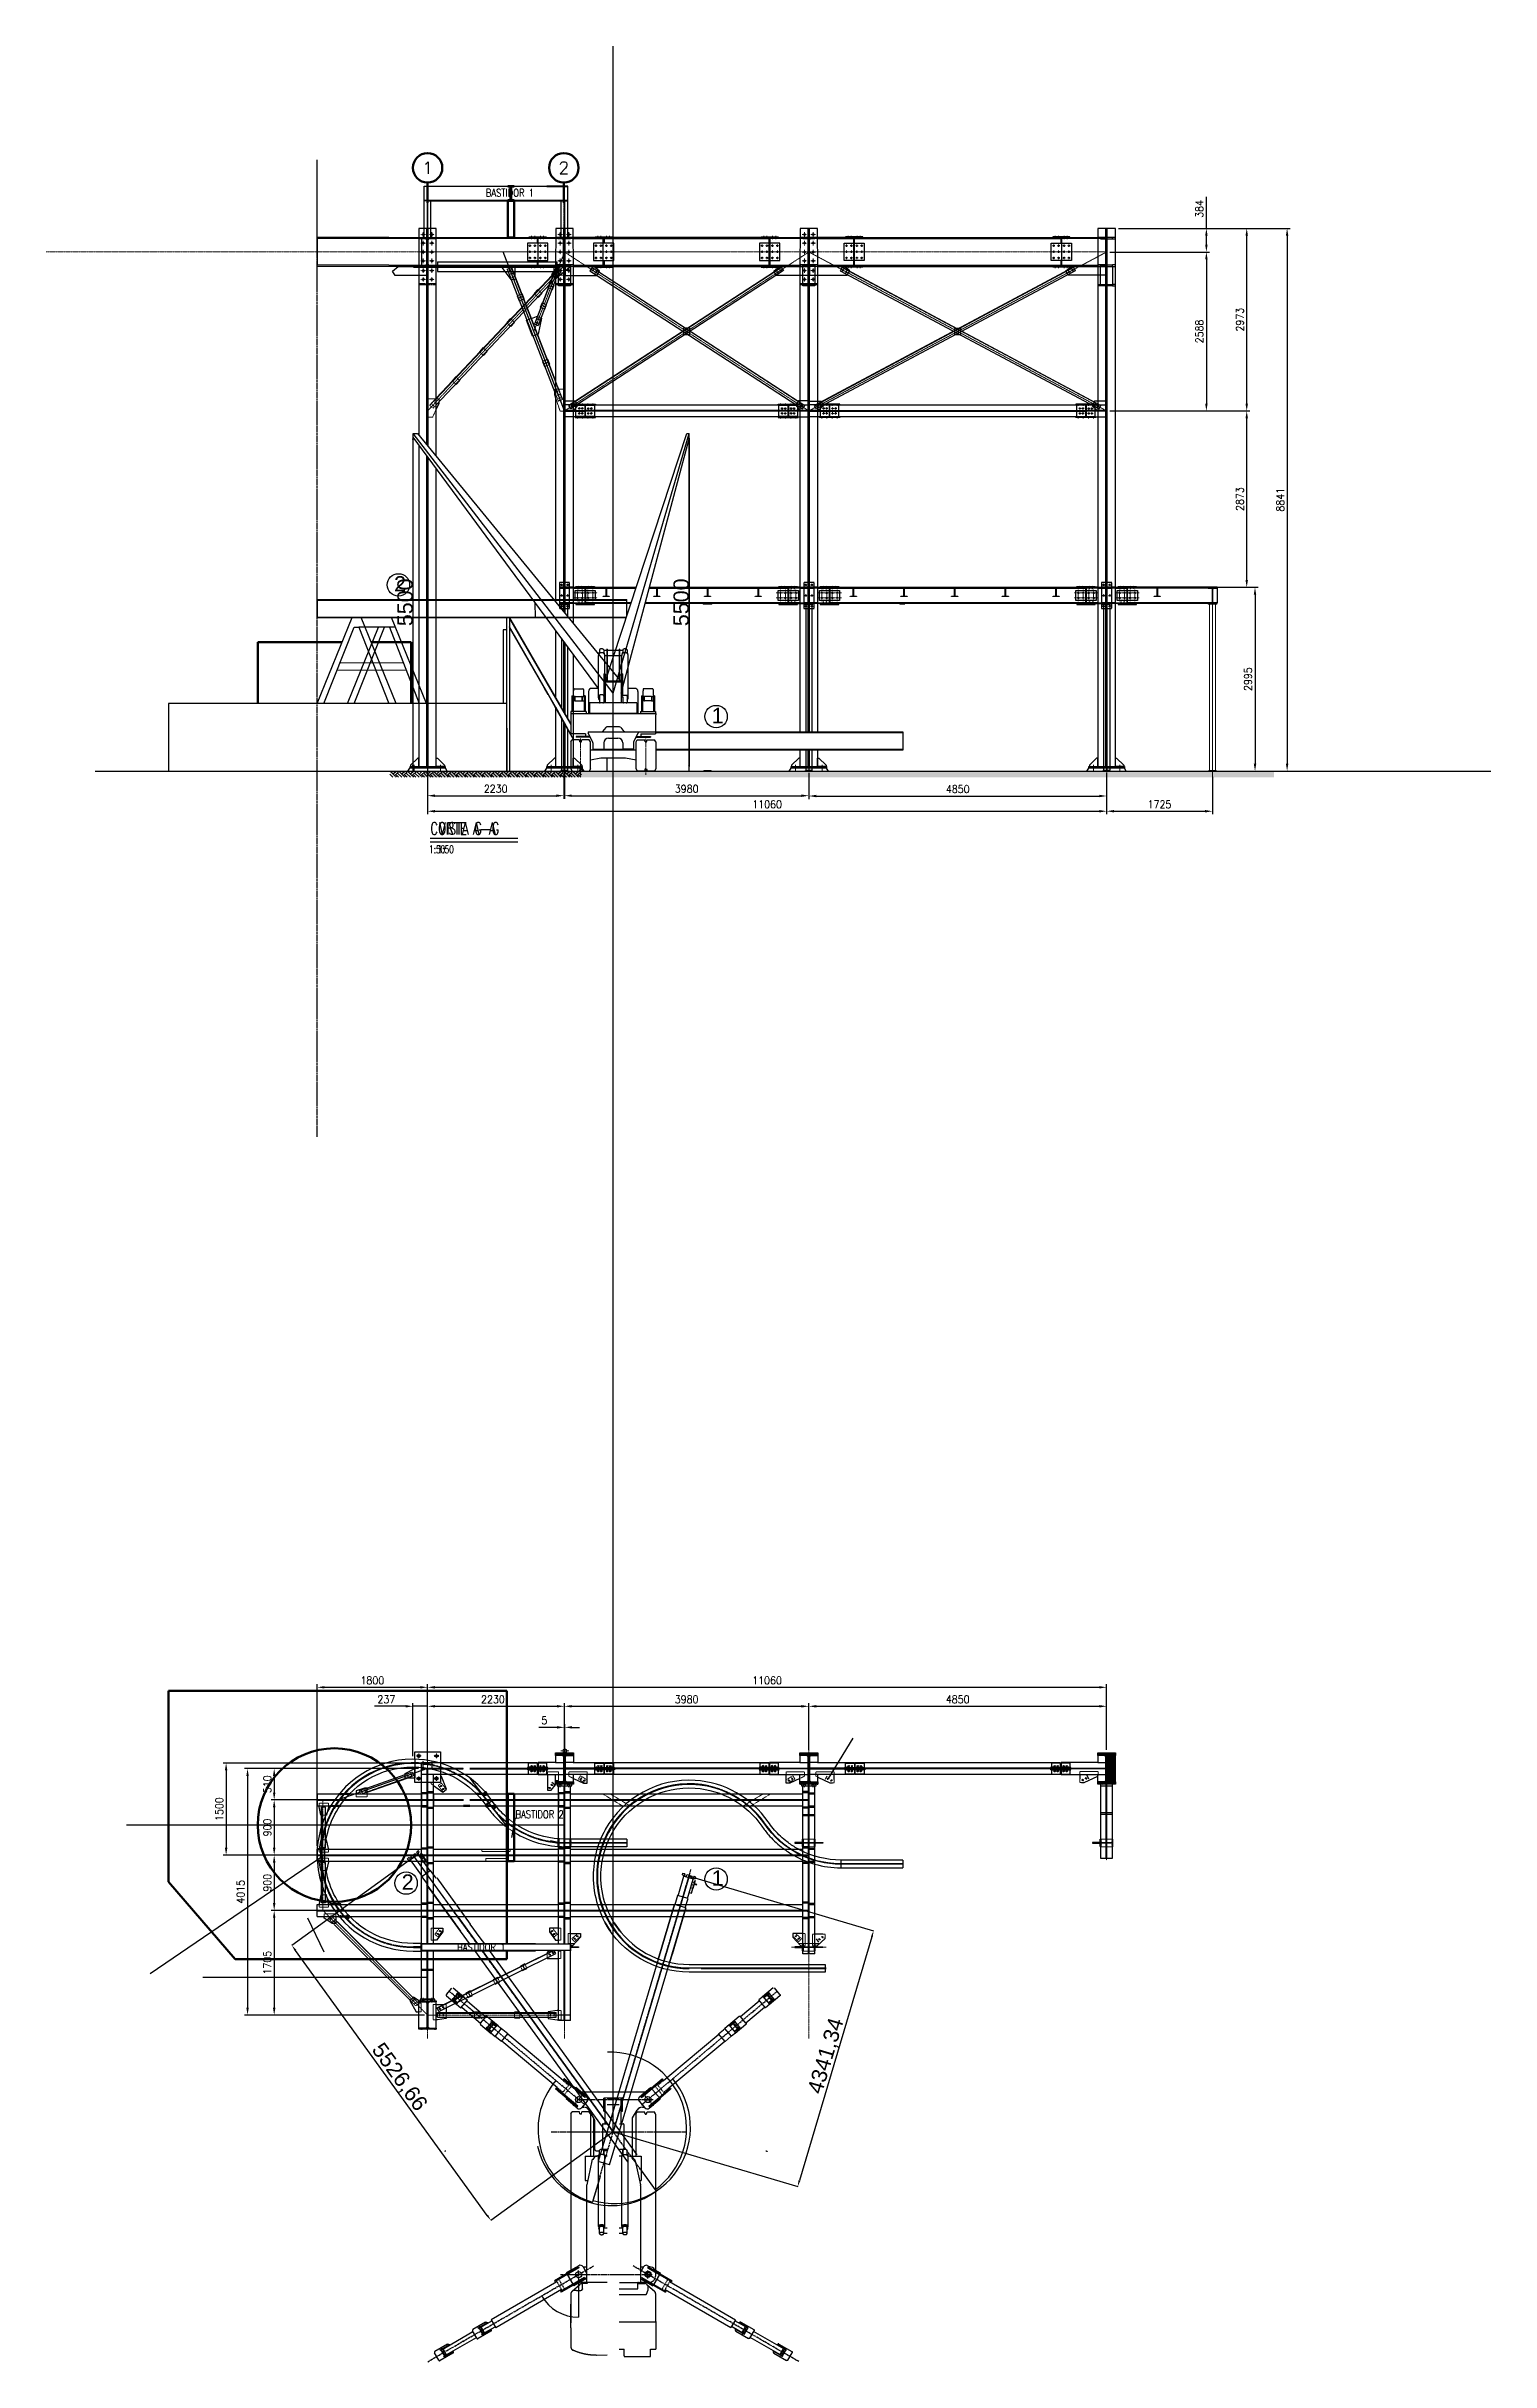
# Model space of a CAD drawing. Header units: millimetres. Extents: x 13669 to 217197, y -88248 to 24578.
# Drawn here: x 57624 to 81151, y -44843 to -7128 of the extents above; entities that cross this region are included whole.
import ezdxf
from ezdxf import colors
from ezdxf.entities.mleader import LeaderData, LeaderLine
from ezdxf.enums import TextEntityAlignment as Align
from ezdxf.math import Vec2, Vec3

# ---------------------------------------------------------------- set-up
doc = ezdxf.new("R2010")
doc.units = ezdxf.units.MM
for name, pattern in [('CENTER', [50.8, 31.75, -6.35, 6.35, -6.35]), ('CENTER2', [1.125, 0.75, -0.125, 0.125, -0.125]), ('DASHED', [19.05, 12.7, -6.35]), ('DASHED2', [0.375, 0.25, -0.125]), ('HIDDEN', [0.375, 0.25, -0.125])]:
    doc.linetypes.add(name, pattern=pattern)
for name, color, linetype in [('1', 7, 'Continuous'), ('CHAPA PISO', 3, 'Continuous'), ('SDDIM', 1, 'Continuous'), ('Tx-DDIM', 1, 'Continuous'), ('Tx-EJES', 1, 'CENTER'), ('Tx-TEXT', 3, 'Continuous'), ('Tx_DDIM', 1, 'Continuous'), ('Tx_M_EQUIPOS', 4, 'Continuous'), ('Tx_M_EXISTENTES', 8, 'Continuous'), ('Tx_M_OCULTOS', 2, 'DASHED2'), ('Tx_M_OCULTOS FINO', 1, 'DASHED2'), ('Tx_OCULTOS', 2, 'DASHED'), ('Tx_P_NUEVO', 4, 'Continuous'), ('Tx_TEXTOS', 3, 'Continuous'), ('Tx_TEXTOS 2.5', 3, 'Continuous'), ('Tx_TEXTOS 4', 4, 'Continuous')]:
    doc.layers.add(name, color=color, linetype=linetype)
for name, color, linetype, lineweight in [('ITEM', 1, 'Continuous', 50), ('RELEVO', 170, 'Continuous', 30), ('TITULOS', 6, 'Continuous', 60), ('Tx_EJES', 1, 'CENTER2', 5), ('Tx_M_CONTORNO FINO', 1, 'Continuous', 5), ('Tx_M_OCULTAS FINO', 1, 'DASHED2', 5)]:
    doc.layers.add(name, color=color, linetype=linetype, lineweight=lineweight)
doc.styles.add('ESTILO 1', font='romans.shx', dxfattribs={"width": 0.8})
doc.styles.add('ROMANS', font='romans.shx', dxfattribs={"width": 0.9})
doc.styles.get("Standard").update_dxf_attribs({"font": 'arial.ttf'})
doc.styles.add('Tx_texto', font='romans.shx')
doc.dimstyles.new('DIMSTYLE24', dxfattribs={"dimtxt": 3.2, "dimasz": 1, "dimexe": 2.54, "dimexo": 0, "dimgap": 1.6, "dimtad": 1, "dimdec": 4, "dimzin": 0, "dimdsep": 46, "dimtxsty": 'Standard', "dimblk1": 'OPEN', "dimblk2": 'OPEN', "dimsah": 1, "dimcen": 0.09, "dimadec": 0, "dimazin": 0, "dimtfac": 1, "dimtdec": 4, "dimtmove": 0, "dimatfit": 3, "dimldrblk": 'OPEN', "dimfxl": 1, "dimtvp": 1, "dimtolj": 1, "dimtzin": 0, "dimarcsym": 0})
doc.dimstyles.new('DIMSTYLE4', dxfattribs={"dimtxt": 3.2, "dimasz": 1, "dimexe": 2.54, "dimexo": 2.54, "dimgap": 1.6, "dimtad": 1, "dimdec": 4, "dimzin": 0, "dimdsep": 46, "dimtxsty": 'Standard', "dimblk1": 'OPEN30', "dimblk2": 'OPEN30', "dimsah": 1, "dimcen": 0.09, "dimadec": 0, "dimazin": 0, "dimtfac": 1, "dimtdec": 4, "dimtmove": 0, "dimatfit": 3, "dimldrblk": 'OPEN30', "dimfxl": 1, "dimtvp": 1, "dimtolj": 1, "dimtzin": 0, "dimarcsym": 0})
doc.dimstyles.new('ESC 1-50', dxfattribs={"dimscale": 50, "dimtxt": 2.5, "dimasz": 2.4, "dimexe": 1, "dimexo": 1, "dimgap": 1, "dimtad": 1, "dimdec": 0, "dimtxsty": 'ROMANS', "dimcen": 2.5, "dimclrd": 256, "dimclre": 256, "dimclrt": 3, "dimadec": 0, "dimazin": 2, "dimtfac": 0.5, "dimtdec": 0, "dimtmove": 0, "dimatfit": 3, "dimfxl": 1, "dimtfill": 1, "dimtfillclr": 256, "dimtolj": 2, "dimlwd": -1, "dimarcsym": 0})
doc.dimstyles.new('ISO-25', dxfattribs={"dimtxt": 2.5, "dimasz": 2.5, "dimexe": 1.25, "dimexo": 0.625, "dimtad": 1, "dimtxsty": 'Standard', "dimcen": 2.5, "dimadec": 0, "dimazin": 0, "dimtfac": 1, "dimtmove": 0, "dimatfit": 3, "dimfxl": 1, "dimarcsym": 0})

msp = doc.modelspace()

# ---------------------------------------------------------------- texts
at = {"char_height": 250, "attachment_point": 1}
for s, insert in [('{\\C244;\\c1973145;2}', (63288.3517379, -15758.5395895)), ('{\\C244;\\c1973145;1}', (68462.9429105, -17903.4595812)), ('{\\C244;\\c1973145;1}', (68462.9429105, -36839.0433808))]:
    msp.add_mtext_dynamic_manual_height_columns(s, width=532.988011806, gutter_width=12.5, heights=[0], dxfattribs=dict(at, insert=insert))
at = {"layer": 'Tx-TEXT', "color": 3, "style": 'ESTILO 1', "width": 0.8}
for s, p in [('BASTIDOR 1', (64783.5817808, -9577.4797712)), ('BASTIDOR 2', (65267.4546737, -35989.5194606)), ('BASTIDOR 1', (64317.7872333, -38154.3641321))]:
    msp.add_text(s, height=125, dxfattribs=at).set_placement(p)
at = {"layer": 'Tx_TEXTOS 2.5', "style": 'Tx_texto', "width": 0.7}
for p in [(63859.0788446, -20271.2745542), (63999.2240322, -20271.2745542)]:
    msp.add_attdef('1:50', p, '', height=125, dxfattribs=at)
at = {"layer": 'Tx_TEXTOS 4', "style": 'Tx_texto', "width": 0.7}
msp.add_text('CORTE A-A', height=200, dxfattribs=at).set_placement((63879.9625198, -19969.1799918))

# ---------------------------------------------------------------- blocks, each defined once
blk = doc.blocks.new('*D251')
at = {"layer": 'Defpoints', "color": 0, "transparency": 16777216}
for p in [(63834, -34167), (66064, -34167), (66064, -34927)]:
    blk.add_point(p, dxfattribs=at)
at = {"layer": 'Tx_DDIM', "transparency": 16777216}
blk.add_line((63954, -34167), (65944, -34167), dxfattribs=at)
at = {"layer": 'Tx_DDIM', "lineweight": -2, "transparency": 16777216}
blk.add_line((66064, -34877), (66064, -34117), dxfattribs=at)
at = {"layer": 'Tx_DDIM', "transparency": 16777216}
for points in [[(63954, -34147), (63954, -34187), (63834, -34167)], [(65944, -34147), (65944, -34187), (66064, -34167)]]:
    blk.add_solid(points, dxfattribs=at)
at = {"layer": 'Tx_DDIM', "color": 3, "transparency": 16777216, "insert": (64899, -34054), "char_height": 125, "attachment_point": 5, "style": 'ROMANS', "bg_fill": 3, "box_fill_scale": 1.1, "bg_fill_color": 256, "bg_fill_true_color": 13158600, "bg_fill_transparency": 0}
blk.add_mtext('\\A2;2230', dxfattribs=at)
blk = doc.blocks.new('*D252')
at = {"layer": 'Defpoints', "color": 0, "transparency": 16777216}
for p in [(70044, -34167), (66064, -34927), (70044, -34927)]:
    blk.add_point(p, dxfattribs=at)
at = {"layer": 'Tx_DDIM', "lineweight": -2, "transparency": 16777216}
for p, q in [((66064, -34877), (66064, -34117)), ((70044, -34877), (70044, -34117))]:
    blk.add_line(p, q, dxfattribs=at)
at = {"layer": 'Tx_DDIM', "transparency": 16777216}
blk.add_line((66184, -34167), (69924, -34167), dxfattribs=at)
for points in [[(66184, -34147), (66184, -34187), (66064, -34167)], [(69924, -34147), (69924, -34187), (70044, -34167)]]:
    blk.add_solid(points, dxfattribs=at)
at = {"layer": 'Tx_DDIM', "color": 3, "transparency": 16777216, "insert": (68054, -34054), "char_height": 125, "attachment_point": 5, "style": 'ROMANS', "bg_fill": 3, "box_fill_scale": 1.1, "bg_fill_color": 256, "bg_fill_true_color": 13158600, "bg_fill_transparency": 0}
blk.add_mtext('\\A2;3980', dxfattribs=at)
blk = doc.blocks.new('*D253')
at = {"layer": 'Defpoints', "color": 0, "transparency": 16777216}
for p in [(74894, -34167), (70044, -34927), (74894, -34927)]:
    blk.add_point(p, dxfattribs=at)
at = {"layer": 'Tx_DDIM', "lineweight": -2, "transparency": 16777216}
for p, q in [((70044, -34877), (70044, -34117)), ((74894, -34877), (74894, -34117))]:
    blk.add_line(p, q, dxfattribs=at)
at = {"layer": 'Tx_DDIM', "transparency": 16777216}
blk.add_line((70164, -34167), (74774, -34167), dxfattribs=at)
for points in [[(70164, -34147), (70164, -34187), (70044, -34167)], [(74774, -34147), (74774, -34187), (74894, -34167)]]:
    blk.add_solid(points, dxfattribs=at)
at = {"layer": 'Tx_DDIM', "color": 3, "transparency": 16777216, "insert": (72469, -34054), "char_height": 125, "attachment_point": 5, "style": 'ROMANS', "bg_fill": 3, "box_fill_scale": 1.1, "bg_fill_color": 256, "bg_fill_true_color": 13158600, "bg_fill_transparency": 0}
blk.add_mtext('\\A2;4850', dxfattribs=at)
blk = doc.blocks.new('*D254')
at = {"layer": 'Defpoints', "color": 0, "transparency": 16777216}
for p in [(74894, -33858), (74894, -34927), (63834, -35085)]:
    blk.add_point(p, dxfattribs=at)
at = {"layer": 'Tx_DDIM', "lineweight": -2, "transparency": 16777216}
for p, q in [((63834, -35035), (63834, -33808)), ((74894, -34877), (74894, -33808))]:
    blk.add_line(p, q, dxfattribs=at)
at = {"layer": 'Tx_DDIM', "transparency": 16777216}
blk.add_line((63954, -33858), (74774, -33858), dxfattribs=at)
for points in [[(63954, -33838), (63954, -33878), (63834, -33858)], [(74774, -33838), (74774, -33878), (74894, -33858)]]:
    blk.add_solid(points, dxfattribs=at)
at = {"layer": 'Tx_DDIM', "color": 3, "transparency": 16777216, "insert": (69364, -33746), "char_height": 125, "attachment_point": 5, "style": 'ROMANS', "bg_fill": 3, "box_fill_scale": 1.1, "bg_fill_color": 256, "bg_fill_true_color": 13158600, "bg_fill_transparency": 0}
blk.add_mtext('\\A2;11060', dxfattribs=at)
blk = doc.blocks.new('*D255')
at = {"layer": 'Defpoints', "color": 0, "transparency": 16777216}
for p in [(63834, -33858), (63834, -35085), (62035, -36495)]:
    blk.add_point(p, dxfattribs=at)
at = {"layer": 'Tx_DDIM', "lineweight": -2, "transparency": 16777216}
for p, q in [((62035, -36445), (62035, -33808)), ((63834, -35035), (63834, -33808))]:
    blk.add_line(p, q, dxfattribs=at)
at = {"layer": 'Tx_DDIM', "transparency": 16777216}
blk.add_line((62155, -33858), (63714, -33858), dxfattribs=at)
for points in [[(62155, -33838), (62155, -33878), (62035, -33858)], [(63714, -33838), (63714, -33878), (63834, -33858)]]:
    blk.add_solid(points, dxfattribs=at)
at = {"layer": 'Tx_DDIM', "color": 3, "transparency": 16777216, "insert": (62935, -33746), "char_height": 125, "attachment_point": 5, "style": 'ROMANS', "bg_fill": 3, "box_fill_scale": 1.1, "bg_fill_color": 256, "bg_fill_true_color": 13158600, "bg_fill_transparency": 0}
blk.add_mtext('\\A2;1800', dxfattribs=at)
blk = doc.blocks.new('*D257')
at = {"layer": 'Defpoints', "color": 0, "transparency": 16777216}
for p in [(63737, -35182), (62537, -35692)]:
    blk.add_point(p, dxfattribs=at)
at = {"layer": 'Tx_DDIM', "lineweight": -2, "transparency": 16777216}
for p, q in [((63687, -35182), (61286, -35182)), ((62487, -35692), (61286, -35692))]:
    blk.add_line(p, q, dxfattribs=at)
at = {"layer": 'Tx_DDIM', "transparency": 16777216}
blk.add_line((61336, -35302), (61336, -35572), dxfattribs=at)
for points in [[(61316, -35302), (61356, -35302), (61336, -35182)], [(61316, -35572), (61356, -35572), (61336, -35692)]]:
    blk.add_solid(points, dxfattribs=at)
at = {"layer": 'Tx_DDIM', "color": 3, "transparency": 16777216, "insert": (61224, -35437), "char_height": 125, "attachment_point": 5, "rotation": 90, "style": 'ROMANS', "bg_fill": 3, "box_fill_scale": 1.1, "bg_fill_color": 256, "bg_fill_true_color": 13158600, "bg_fill_transparency": 0}
blk.add_mtext('\\A2;510', dxfattribs=at)
at = {"layer": 'Defpoints', "color": 0, "transparency": 16777216}
blk.add_point((61336, -35692), dxfattribs=at)
blk = doc.blocks.new('*D258')
at = {"layer": 'Defpoints', "color": 0, "transparency": 16777216}
for p in [(62537, -35692), (61336, -36592), (62075, -36592)]:
    blk.add_point(p, dxfattribs=at)
at = {"layer": 'Tx_DDIM', "lineweight": -2, "transparency": 16777216}
for p, q in [((62487, -35692), (61286, -35692)), ((62025, -36592), (61286, -36592))]:
    blk.add_line(p, q, dxfattribs=at)
at = {"layer": 'Tx_DDIM', "transparency": 16777216}
blk.add_line((61336, -35812), (61336, -36472), dxfattribs=at)
for points in [[(61316, -35812), (61356, -35812), (61336, -35692)], [(61316, -36472), (61356, -36472), (61336, -36592)]]:
    blk.add_solid(points, dxfattribs=at)
at = {"layer": 'Tx_DDIM', "color": 3, "transparency": 16777216, "insert": (61224, -36142), "char_height": 125, "attachment_point": 5, "rotation": 90, "style": 'ROMANS', "bg_fill": 3, "box_fill_scale": 1.1, "bg_fill_color": 256, "bg_fill_true_color": 13158600, "bg_fill_transparency": 0}
blk.add_mtext('\\A2;900', dxfattribs=at)
blk = doc.blocks.new('*D259')
at = {"layer": 'Defpoints', "color": 0, "transparency": 16777216}
for p in [(62075, -36592), (61336, -37492), (62018, -37492)]:
    blk.add_point(p, dxfattribs=at)
at = {"layer": 'Tx_DDIM', "lineweight": -2, "transparency": 16777216}
for p, q in [((62025, -36592), (61286, -36592)), ((61968, -37492), (61286, -37492))]:
    blk.add_line(p, q, dxfattribs=at)
at = {"layer": 'Tx_DDIM', "transparency": 16777216}
blk.add_line((61336, -36712), (61336, -37372), dxfattribs=at)
for points in [[(61316, -36712), (61356, -36712), (61336, -36592)], [(61316, -37372), (61356, -37372), (61336, -37492)]]:
    blk.add_solid(points, dxfattribs=at)
at = {"layer": 'Tx_DDIM', "color": 3, "transparency": 16777216, "insert": (61224, -37042), "char_height": 125, "attachment_point": 5, "rotation": 90, "style": 'ROMANS', "bg_fill": 3, "box_fill_scale": 1.1, "bg_fill_color": 256, "bg_fill_true_color": 13158600, "bg_fill_transparency": 0}
blk.add_mtext('\\A2;900', dxfattribs=at)
blk = doc.blocks.new('*D260')
at = {"layer": 'Defpoints', "color": 0, "transparency": 16777216}
for p in [(62093, -37492), (61336, -39197), (63834, -39197)]:
    blk.add_point(p, dxfattribs=at)
at = {"layer": 'SDDIM', "lineweight": -2, "transparency": 16777216}
for p, q in [((62043, -37492), (61286, -37492)), ((63784, -39197), (61286, -39197))]:
    blk.add_line(p, q, dxfattribs=at)
at = {"layer": 'SDDIM', "transparency": 16777216}
blk.add_line((61336, -37612), (61336, -39077), dxfattribs=at)
for points in [[(61316, -37612), (61356, -37612), (61336, -37492)], [(61316, -39077), (61356, -39077), (61336, -39197)]]:
    blk.add_solid(points, dxfattribs=at)
at = {"layer": 'SDDIM', "color": 3, "transparency": 16777216, "insert": (61224, -38344), "char_height": 125, "attachment_point": 5, "rotation": 90, "style": 'ROMANS', "bg_fill": 3, "box_fill_scale": 1.1, "bg_fill_color": 256, "bg_fill_true_color": 13158600, "bg_fill_transparency": 0}
blk.add_mtext('\\A2;1705', dxfattribs=at)
blk = doc.blocks.new('A$Cd38fd534')
at = {"layer": 'Tx_EJES'}
for p, q in [((-69, 0), (319, 0)), ((0, -136), (0, 56)), ((80, -136), (80, 56)), ((170, -136), (170, 56)), ((250, -136), (250, 56)), ((-69, -80), (319, -80))]:
    blk.add_line(p, q, dxfattribs=at)
at = {"layer": 'Tx_M_EQUIPOS'}
blk.add_lwpolyline([(-40, 40), (290, 40), (290, -120), (-40, -120)], close=True, dxfattribs=at)
for centre in [(0, 0), (80, 0), (170, 0), (250, 0), (0, -80), (80, -80), (170, -80), (250, -80)]:
    blk.add_circle(centre, 10.5, dxfattribs=at)
blk = doc.blocks.new('A$C03c238ad')
at = {"layer": 'Tx_M_OCULTOS FINO'}
for p, q in [((-71, 40), (-29, 40)), ((-50, 59), (-50, 21)), ((29, 40), (71, 40)), ((50, 59), (50, 21)), ((-71, -133), (-29, -133)), ((-71, -306), (-29, -306)), ((-50, -114), (-50, -152)), ((-50, -287), (-50, -325)), ((29, -133), (71, -133)), ((29, -306), (71, -306)), ((50, -114), (50, -152)), ((50, -287), (50, -325))]:
    blk.add_line(p, q, dxfattribs=at)
for points in [[(-84, -346), (84, -346), (84, 80), (-84, 80)], [(-4, 80), (4, 80), (4, 0), (-4, 0)], [(-4, -266), (4, -266), (4, -346), (-4, -346)]]:
    blk.add_lwpolyline(points, close=True, dxfattribs=at)
for centre in [(-50, 40), (50, 40), (-50, -133), (-50, -306), (50, -133), (50, -306)]:
    blk.add_circle(centre, 8.5, dxfattribs=at)
blk = doc.blocks.new('A$Cf5f8315d')
at = {"layer": 'Tx_EJES'}
blk.add_line((-21, 0), (0, 0), dxfattribs=at)
at = {"layer": 'Tx_M_OCULTOS'}
for p, q in [((-13, 8), (0, 8)), ((-13, -8), (0, -8))]:
    blk.add_line(p, q, dxfattribs=at)
blk = doc.blocks.new('*D261')
at = {"layer": 'Defpoints', "color": 0, "transparency": 16777216}
for p in [(66064, -18798), (70045, -18913), (70045, -19335)]:
    blk.add_point(p, dxfattribs=at)
at = {"layer": 'Tx_DDIM', "lineweight": -2, "transparency": 16777216}
for p, q in [((66064, -18848), (66064, -19385)), ((70045, -18963), (70045, -19385))]:
    blk.add_line(p, q, dxfattribs=at)
at = {"layer": 'Tx_DDIM', "transparency": 16777216}
blk.add_line((66184, -19335), (69925, -19335), dxfattribs=at)
for points in [[(66184, -19315), (66184, -19355), (66064, -19335)], [(69925, -19315), (69925, -19355), (70045, -19335)]]:
    blk.add_solid(points, dxfattribs=at)
at = {"layer": 'Tx_DDIM', "color": 3, "transparency": 16777216, "insert": (68055, -19223), "char_height": 125, "attachment_point": 5, "style": 'ROMANS', "bg_fill": 3, "box_fill_scale": 1.1, "bg_fill_color": 256, "bg_fill_true_color": 13158600, "bg_fill_transparency": 0}
blk.add_mtext('\\A2;3980', dxfattribs=at)
blk = doc.blocks.new('*D262')
at = {"layer": 'Defpoints', "color": 0, "transparency": 16777216}
for p in [(70045, -18913), (74895, -18907), (74895, -19340)]:
    blk.add_point(p, dxfattribs=at)
at = {"layer": 'Tx_DDIM', "lineweight": -2, "transparency": 16777216}
for p, q in [((70045, -18963), (70045, -19390)), ((74895, -18957), (74895, -19390))]:
    blk.add_line(p, q, dxfattribs=at)
at = {"layer": 'Tx_DDIM', "transparency": 16777216}
blk.add_line((70165, -19340), (74775, -19340), dxfattribs=at)
for points in [[(70165, -19320), (70165, -19360), (70045, -19340)], [(74775, -19320), (74775, -19360), (74895, -19340)]]:
    blk.add_solid(points, dxfattribs=at)
at = {"layer": 'Tx_DDIM', "color": 3, "transparency": 16777216, "insert": (72470, -19228), "char_height": 125, "attachment_point": 5, "style": 'ROMANS', "bg_fill": 3, "box_fill_scale": 1.1, "bg_fill_color": 256, "bg_fill_true_color": 13158600, "bg_fill_transparency": 0}
blk.add_mtext('\\A2;4850', dxfattribs=at)
blk = doc.blocks.new('*D263')
at = {"layer": 'Defpoints', "color": 0, "transparency": 16777216}
for p in [(74895, -18907), (76620, -18977), (76620, -19588)]:
    blk.add_point(p, dxfattribs=at)
at = {"layer": 'Tx_DDIM', "lineweight": -2, "transparency": 16777216}
for p, q in [((74895, -18957), (74895, -19638)), ((76620, -19027), (76620, -19638))]:
    blk.add_line(p, q, dxfattribs=at)
at = {"layer": 'Tx_DDIM', "transparency": 16777216}
blk.add_line((75015, -19588), (76500, -19588), dxfattribs=at)
for points in [[(75015, -19568), (75015, -19608), (74895, -19588)], [(76500, -19568), (76500, -19608), (76620, -19588)]]:
    blk.add_solid(points, dxfattribs=at)
at = {"layer": 'Tx_DDIM', "color": 3, "transparency": 16777216, "insert": (75757, -19475), "char_height": 125, "attachment_point": 5, "style": 'ROMANS', "bg_fill": 3, "box_fill_scale": 1.1, "bg_fill_color": 256, "bg_fill_true_color": 13158600, "bg_fill_transparency": 0}
blk.add_mtext('\\A2;1725', dxfattribs=at)
blk = doc.blocks.new('*D275')
at = {"layer": 'Defpoints', "color": 0, "transparency": 16777216}
for p in [(76022, -15940), (76156, -18935), (77312, -18935)]:
    blk.add_point(p, dxfattribs=at)
at = {"layer": 'Tx_DDIM', "lineweight": -2, "transparency": 16777216}
for p, q in [((76072, -15940), (77362, -15940)), ((76206, -18935), (77362, -18935))]:
    blk.add_line(p, q, dxfattribs=at)
at = {"layer": 'Tx_DDIM', "transparency": 16777216}
blk.add_line((77312, -16060), (77312, -18815), dxfattribs=at)
for points in [[(77292, -16060), (77332, -16060), (77312, -15940)], [(77292, -18815), (77332, -18815), (77312, -18935)]]:
    blk.add_solid(points, dxfattribs=at)
at = {"layer": 'Tx_DDIM', "color": 3, "transparency": 16777216, "insert": (77199, -17437), "char_height": 125, "attachment_point": 5, "rotation": 90, "style": 'ROMANS', "bg_fill": 3, "box_fill_scale": 1.1, "bg_fill_color": 256, "bg_fill_true_color": 13158600, "bg_fill_transparency": 0}
blk.add_mtext('\\A2;2995', dxfattribs=at)
blk = doc.blocks.new('*D276')
at = {"layer": 'Defpoints', "color": 0, "transparency": 16777216}
for p in [(75736, -13067), (77177, -13067), (76022, -15940)]:
    blk.add_point(p, dxfattribs=at)
at = {"layer": 'Tx_DDIM', "lineweight": -2, "transparency": 16777216}
for p, q in [((75786, -13067), (77227, -13067)), ((76072, -15940), (77227, -15940))]:
    blk.add_line(p, q, dxfattribs=at)
at = {"layer": 'Tx_DDIM', "transparency": 16777216}
blk.add_line((77177, -15820), (77177, -13187), dxfattribs=at)
for points in [[(77157, -13187), (77197, -13187), (77177, -13067)], [(77157, -15820), (77197, -15820), (77177, -15940)]]:
    blk.add_solid(points, dxfattribs=at)
at = {"layer": 'Tx_DDIM', "color": 3, "transparency": 16777216, "insert": (77065, -14503), "char_height": 125, "attachment_point": 5, "rotation": 90, "style": 'ROMANS', "bg_fill": 3, "box_fill_scale": 1.1, "bg_fill_color": 256, "bg_fill_true_color": 13158600, "bg_fill_transparency": 0}
blk.add_mtext('\\A2;2873', dxfattribs=at)
blk = doc.blocks.new('*D277')
at = {"layer": 'Defpoints', "color": 0, "transparency": 16777216}
for p in [(75038, -10094), (77177, -10094), (75736, -13067)]:
    blk.add_point(p, dxfattribs=at)
at = {"layer": 'Tx_DDIM', "lineweight": -2, "transparency": 16777216}
for p, q in [((75088, -10094), (77227, -10094)), ((75786, -13067), (77227, -13067))]:
    blk.add_line(p, q, dxfattribs=at)
at = {"layer": 'Tx_DDIM', "transparency": 16777216}
blk.add_line((77177, -12947), (77177, -10214), dxfattribs=at)
for points in [[(77157, -10214), (77197, -10214), (77177, -10094)], [(77157, -12947), (77197, -12947), (77177, -13067)]]:
    blk.add_solid(points, dxfattribs=at)
at = {"layer": 'Tx_DDIM', "color": 3, "transparency": 16777216, "insert": (77065, -11581), "char_height": 125, "attachment_point": 5, "rotation": 90, "style": 'ROMANS', "bg_fill": 3, "box_fill_scale": 1.1, "bg_fill_color": 256, "bg_fill_true_color": 13158600, "bg_fill_transparency": 0}
blk.add_mtext('\\A2;2973', dxfattribs=at)
blk = doc.blocks.new('*D278')
at = {"layer": 'Defpoints', "color": 0, "transparency": 16777216}
for p in [(76158, -10094), (76281, -18935), (77835, -18935)]:
    blk.add_point(p, dxfattribs=at)
at = {"layer": 'Tx_DDIM', "lineweight": -2, "transparency": 16777216}
for p, q in [((76208, -10094), (77885, -10094)), ((76331, -18935), (77885, -18935))]:
    blk.add_line(p, q, dxfattribs=at)
at = {"layer": 'Tx_DDIM', "transparency": 16777216}
blk.add_line((77835, -10214), (77835, -18815), dxfattribs=at)
for points in [[(77815, -10214), (77855, -10214), (77835, -10094)], [(77815, -18815), (77855, -18815), (77835, -18935)]]:
    blk.add_solid(points, dxfattribs=at)
at = {"layer": 'Tx_DDIM', "color": 3, "transparency": 16777216, "insert": (77723, -14515), "char_height": 125, "attachment_point": 5, "rotation": 90, "style": 'ROMANS', "bg_fill": 3, "box_fill_scale": 1.1, "bg_fill_color": 256, "bg_fill_true_color": 13158600, "bg_fill_transparency": 0}
blk.add_mtext('\\A2;8841', dxfattribs=at)
blk = doc.blocks.new('*D264')
at = {"layer": 'Defpoints', "color": 0, "transparency": 16777216}
for p in [(63834, -19118), (74895, -19174), (74895, -19588)]:
    blk.add_point(p, dxfattribs=at)
at = {"layer": 'Tx_DDIM', "lineweight": -2, "transparency": 16777216}
for p, q in [((63834, -19168), (63834, -19638)), ((74895, -19224), (74895, -19638))]:
    blk.add_line(p, q, dxfattribs=at)
at = {"layer": 'Tx_DDIM', "transparency": 16777216}
blk.add_line((63954, -19588), (74775, -19588), dxfattribs=at)
for points in [[(63954, -19568), (63954, -19608), (63834, -19588)], [(74775, -19568), (74775, -19608), (74895, -19588)]]:
    blk.add_solid(points, dxfattribs=at)
at = {"layer": 'Tx_DDIM', "color": 3, "transparency": 16777216, "insert": (69365, -19475), "char_height": 125, "attachment_point": 5, "style": 'ROMANS', "bg_fill": 3, "box_fill_scale": 1.1, "bg_fill_color": 256, "bg_fill_true_color": 13158600, "bg_fill_transparency": 0}
blk.add_mtext('\\A2;11060', dxfattribs=at)
blk = doc.blocks.new('*U247')
at = {"color": 0}
blk.add_line((0, 3), (0, 7.12), dxfattribs=at)
blk.add_circle((0, 0), 3, dxfattribs=at)
at = {"color": 3, "style": 'ROMANS'}
blk.add_attdef('Nº', text='', height=2.5, dxfattribs=at).set_placement((0, 0), align=Align.MIDDLE_CENTER)
blk = doc.blocks.new('*U248')
at = {"color": 0}
blk.add_line((0, 3), (0, 7.12), dxfattribs=at)
blk.add_circle((0, 0), 3, dxfattribs=at)
at = {"color": 3, "style": 'ROMANS'}
blk.add_attdef('Nº', text='', height=2.5, dxfattribs=at).set_placement((0, 0), align=Align.MIDDLE_CENTER)
blk = doc.blocks.new('*D265')
at = {"layer": 'Defpoints', "color": 0, "transparency": 16777216}
for p in [(63834, -18798), (66053, -18935), (66053, -19335)]:
    blk.add_point(p, dxfattribs=at)
at = {"layer": 'Tx_DDIM', "lineweight": -2, "transparency": 16777216}
for p, q in [((63834, -18848), (63834, -19385)), ((66053, -18985), (66053, -19385))]:
    blk.add_line(p, q, dxfattribs=at)
at = {"layer": 'Tx_DDIM', "transparency": 16777216}
blk.add_line((63954, -19335), (65933, -19335), dxfattribs=at)
for points in [[(63954, -19315), (63954, -19355), (63834, -19335)], [(65933, -19315), (65933, -19355), (66053, -19335)]]:
    blk.add_solid(points, dxfattribs=at)
at = {"layer": 'Tx_DDIM', "color": 3, "transparency": 16777216, "insert": (64944, -19222), "char_height": 125, "attachment_point": 5, "style": 'ROMANS', "bg_fill": 3, "box_fill_scale": 1.1, "bg_fill_color": 256, "bg_fill_true_color": 13158600, "bg_fill_transparency": 0}
blk.add_mtext('\\A2;2230', dxfattribs=at)
blk = doc.blocks.new('*D279')
at = {"layer": 'Defpoints', "color": 0, "transparency": 16777216}
for p in [(75038, -10094), (74895, -10479)]:
    blk.add_point(p, dxfattribs=at)
at = {"layer": 'SDDIM', "transparency": 16777216}
for p, q in [((76520, -10094), (76520, -9580)), ((76520, -10359), (76520, -10214))]:
    blk.add_line(p, q, dxfattribs=at)
at = {"layer": 'SDDIM', "lineweight": -2, "transparency": 16777216}
for p, q in [((75088, -10094), (76570, -10094)), ((74945, -10479), (76570, -10479))]:
    blk.add_line(p, q, dxfattribs=at)
at = {"layer": 'SDDIM', "transparency": 16777216}
for points in [[(76500, -10214), (76540, -10214), (76520, -10094)], [(76500, -10359), (76540, -10359), (76520, -10479)]]:
    blk.add_solid(points, dxfattribs=at)
at = {"layer": 'SDDIM', "color": 3, "transparency": 16777216, "insert": (76407, -9777), "char_height": 125, "attachment_point": 5, "rotation": 90, "style": 'ROMANS', "bg_fill": 3, "box_fill_scale": 1.1, "bg_fill_color": 256, "bg_fill_true_color": 13158600, "bg_fill_transparency": 0}
blk.add_mtext('\\A2;384', dxfattribs=at)
at = {"layer": 'Defpoints', "color": 0, "transparency": 16777216}
blk.add_point((76520, -10094), dxfattribs=at)
blk = doc.blocks.new('*D280')
at = {"layer": 'Defpoints', "color": 0, "transparency": 16777216}
for p in [(74895, -10479), (74895, -13067), (76520, -13067)]:
    blk.add_point(p, dxfattribs=at)
at = {"layer": 'SDDIM', "lineweight": -2, "transparency": 16777216}
for p, q in [((74945, -10479), (76570, -10479)), ((74945, -13067), (76570, -13067))]:
    blk.add_line(p, q, dxfattribs=at)
at = {"layer": 'SDDIM', "transparency": 16777216}
blk.add_line((76520, -10599), (76520, -12947), dxfattribs=at)
for points in [[(76500, -10599), (76540, -10599), (76520, -10479)], [(76500, -12947), (76540, -12947), (76520, -13067)]]:
    blk.add_solid(points, dxfattribs=at)
at = {"layer": 'SDDIM', "color": 3, "transparency": 16777216, "insert": (76407, -11773), "char_height": 125, "attachment_point": 5, "rotation": 90, "style": 'ROMANS', "bg_fill": 3, "box_fill_scale": 1.1, "bg_fill_color": 256, "bg_fill_true_color": 13158600, "bg_fill_transparency": 0}
blk.add_mtext('\\A2;2588', dxfattribs=at)
blk = doc.blocks.new('*D266')
at = {"layer": 'Defpoints', "color": 0, "transparency": 16777216}
for p in [(62395, -35182), (60902, -39197), (63400, -39197)]:
    blk.add_point(p, dxfattribs=at)
at = {"layer": 'SDDIM', "lineweight": -2, "transparency": 16777216}
for p, q in [((62345, -35182), (60852, -35182)), ((63350, -39197), (60852, -39197))]:
    blk.add_line(p, q, dxfattribs=at)
at = {"layer": 'SDDIM', "transparency": 16777216}
blk.add_line((60902, -35302), (60902, -39077), dxfattribs=at)
for points in [[(60882, -35302), (60922, -35302), (60902, -35182)], [(60882, -39077), (60922, -39077), (60902, -39197)]]:
    blk.add_solid(points, dxfattribs=at)
at = {"layer": 'SDDIM', "color": 3, "transparency": 16777216, "insert": (60789, -37189), "char_height": 125, "attachment_point": 5, "rotation": 90, "style": 'ROMANS', "bg_fill": 3, "box_fill_scale": 1.1, "bg_fill_color": 256, "bg_fill_true_color": 13158600, "bg_fill_transparency": 0}
blk.add_mtext('\\A2;4015', dxfattribs=at)
blk = doc.blocks.new('A$C9d26feda')
at = {"layer": 'Tx_M_EQUIPOS'}
blk.add_lwpolyline([(-140, 0), (-140, -17.3), (-26, -17.3, -0.4142136), (-5.4, -37.9), (-5.4, -425.1, -0.4142136), (-26, -445.7), (-140, -445.7), (-140, -463), (140, -463), (140, -445.7), (26, -445.7, -0.4142136), (5.4, -425.1), (5.4, -37.9, -0.4142136), (26, -17.3), (140, -17.3), (140, 0)], format="xyb", close=True, dxfattribs=at)
blk = doc.blocks.new('placas de union')
at = {"layer": 'Tx-EJES'}
for p, q in [((8488, 15089, -2004), (8450, 15089, -2004)), ((8469, 15070, -2004), (8469, 15108, -2004)), ((8538, 15089, -2004), (8500, 15089, -2004)), ((8519, 15070, -2004), (8519, 15108, -2004)), ((8633, 15089, -2004), (8596, 15089, -2004)), ((8615, 15070, -2004), (8615, 15108, -2004)), ((8683, 15089, -2004), (8646, 15089, -2004)), ((8665, 15070, -2004), (8665, 15108, -2004)), ((8488, 15009, -2004), (8450, 15009, -2004)), ((8469, 14990, -2004), (8469, 15028, -2004)), ((8538, 15009, -2004), (8500, 15009, -2004)), ((8519, 14990, -2004), (8519, 15028, -2004)), ((8633, 15009, -2004), (8596, 15009, -2004)), ((8615, 14990, -2004), (8615, 15028, -2004)), ((8683, 15009, -2004), (8646, 15009, -2004)), ((8665, 14990, -2004), (8665, 15028, -2004))]:
    blk.add_line(p, q, dxfattribs=at)
at = {"layer": 'Tx_M_EQUIPOS', "elevation": -2004}
blk.add_lwpolyline([(8719, 14958), (8415, 14958), (8415, 15140), (8719, 15140)], close=True, dxfattribs=at)
at = {"layer": 'Tx_M_EQUIPOS'}
for centre in [(8469, 15089, -2004), (8519, 15089, -2004), (8615, 15089, -2004), (8665, 15089, -2004), (8469, 15009, -2004), (8519, 15009, -2004), (8615, 15009, -2004), (8665, 15009, -2004)]:
    blk.add_circle(centre, 10.5, dxfattribs=at)
at = {"layer": 'Tx_M_OCULTOS'}
for p, q in [((8432, 15068, -2004), (8432, 15055, -2004)), ((8432, 15043, -2004), (8432, 15030, -2004)), ((8442, 15043, -2004), (8442, 15081, -2004)), ((8442, 15018, -2004), (8442, 15055, -2004)), ((8453, 15068, -2004), (8453, 15055, -2004)), ((8453, 15043, -2004), (8453, 15030, -2004)), ((8512, 15068, -2004), (8512, 15055, -2004)), ((8512, 15043, -2004), (8512, 15030, -2004)), ((8522, 15043, -2004), (8522, 15081, -2004)), ((8522, 15018, -2004), (8522, 15055, -2004)), ((8533, 15068, -2004), (8533, 15055, -2004)), ((8533, 15043, -2004), (8533, 15030, -2004)), ((8601, 15068, -2004), (8601, 15055, -2004)), ((8601, 15043, -2004), (8601, 15030, -2004)), ((8611, 15043, -2004), (8611, 15081, -2004)), ((8611, 15018, -2004), (8611, 15055, -2004)), ((8622, 15068, -2004), (8622, 15055, -2004)), ((8622, 15043, -2004), (8622, 15030, -2004)), ((8681, 15068, -2004), (8681, 15055, -2004)), ((8681, 15043, -2004), (8681, 15030, -2004)), ((8691, 15043, -2004), (8691, 15081, -2004)), ((8691, 15018, -2004), (8691, 15055, -2004)), ((8702, 15068, -2004), (8702, 15055, -2004)), ((8702, 15043, -2004), (8702, 15030, -2004))]:
    blk.add_line(p, q, dxfattribs=at)
at = {"layer": 'Tx_M_OCULTOS', "elevation": -2004}
for points in [[(8402, 15068), (8731, 15068), (8731, 15055), (8402, 15055)], [(8402, 15043), (8731, 15043), (8731, 15030), (8402, 15030)]]:
    blk.add_lwpolyline(points, close=True, dxfattribs=at)
blk = doc.blocks.new('A$C245f907e')
at = {"layer": 'Tx_M_EQUIPOS'}
blk.add_lwpolyline([(-144.5, 0), (-144.5, -40.4), (-33.5, -40.4, -0.4142136), (-11.3, -62.6), (-11.3, -446.4, -0.4142136), (-33.5, -468.6), (-144.5, -468.6), (-144.5, -509), (144.5, -509), (144.5, -468.6), (33.5, -468.6, -0.4142136), (11.3, -446.4), (11.3, -62.6, -0.4142136), (33.5, -40.4), (144.5, -40.4), (144.5, 0)], format="xyb", close=True, dxfattribs=at)
blk = doc.blocks.new('A$C30D82DAE')
at = {"layer": 'Tx_M_EQUIPOS'}
for points in [[(-104.9, 4), (-229.9, 4), (-229.9, -4), (-104.9, -4)], [(-104.9, 60), (-97, 60), (-97, -60), (-104.9, -60)]]:
    blk.add_lwpolyline(points, close=True, dxfattribs=at)
at = {"layer": 'Tx_M_OCULTAS FINO'}
blk.add_line((-89.1, -39), (-104.9, -39), dxfattribs=at)
blk = doc.blocks.new('BRW58V')
for p, q in [((-16, 10), (-16, 0)), ((-16, 0), (16, 0)), ((-12, 11), (12, 11)), ((-8, 10), (-8, 0)), ((8, 10), (8, 0)), ((16, 10), (16, 0)), ((-16, -25), (-16, -36)), ((-15, -20), (15, -20)), ((-15, -20), (-15, -24)), ((-15, -24), (-12, -24)), ((-12, -24), (12, -24)), ((-12, -37), (12, -37)), ((-8, -25), (-8, -36)), ((-8, -37), (-8, -43)), ((-8, -43), (8, -43)), ((-8, -43), (-7, -44)), ((-7, -44), (7, -44)), ((7, -44), (8, -43)), ((8, -25), (8, -36)), ((8, -37), (8, -43)), ((12, -24), (15, -24)), ((15, -20), (15, -24)), ((16, -25), (16, -36))]:
    blk.add_line(p, q)
at = {"linetype": 'HIDDEN'}
for p, q in [((-6, -37), (-6, -43)), ((6, -37), (6, -43))]:
    blk.add_line(p, q, dxfattribs=at)
for centre, radius, start, end in [((-12, 3), 8.09, 61.2168, 118.7832), ((0, -20), 30.9, 75.3778, 104.6222), ((12, 3), 8.09, 61.2168, 118.7832), ((-12, -32), 8.09, 61.2168, 118.7832), ((-12, -29), 8.09, 241.2168, 298.7832), ((0, -55), 30.9, 75.3778, 104.6222), ((0, -6), 30.9, 255.3778, 284.6222), ((12, -32), 8.09, 61.2168, 118.7832), ((12, -29), 8.09, 241.2168, 298.7832)]:
    blk.add_arc(centre, radius, start, end)
blk = doc.blocks.new('*D267')
at = {"layer": 'Defpoints', "color": 0, "transparency": 16777216}
for p in [(63834, -34167), (63834, -34422), (63597, -35029)]:
    blk.add_point(p, dxfattribs=at)
at = {"layer": 'SDDIM', "transparency": 16777216}
for p, q in [((63477, -34167), (62968, -34167)), ((63834, -34167), (63597, -34167)), ((63954, -34167), (64074, -34167))]:
    blk.add_line(p, q, dxfattribs=at)
at = {"layer": 'SDDIM', "lineweight": -2, "transparency": 16777216}
for p, q in [((63597, -34979), (63597, -34117)), ((63834, -34372), (63834, -34117))]:
    blk.add_line(p, q, dxfattribs=at)
at = {"layer": 'SDDIM', "transparency": 16777216}
for points in [[(63477, -34147), (63477, -34187), (63597, -34167)], [(63954, -34147), (63954, -34187), (63834, -34167)]]:
    blk.add_solid(points, dxfattribs=at)
at = {"layer": 'SDDIM', "color": 3, "transparency": 16777216, "insert": (63163, -34054), "char_height": 125, "attachment_point": 5, "style": 'ROMANS', "bg_fill": 3, "box_fill_scale": 1.1, "bg_fill_color": 256, "bg_fill_true_color": 13158600, "bg_fill_transparency": 0}
blk.add_mtext('\\A2;237', dxfattribs=at)
blk = doc.blocks.new('*D281')
at = {"layer": 'Defpoints', "color": 0, "transparency": 16777216}
for p in [(66064, -34510), (66064, -34601), (66069, -34892)]:
    blk.add_point(p, dxfattribs=at)
at = {"layer": 'SDDIM', "transparency": 16777216}
for p, q in [((65944, -34510), (65649, -34510)), ((66069, -34510), (66064, -34510)), ((66189, -34510), (66309, -34510))]:
    blk.add_line(p, q, dxfattribs=at)
at = {"layer": 'SDDIM', "lineweight": -2, "transparency": 16777216}
for p, q in [((66064, -34551), (66064, -34460)), ((66069, -34842), (66069, -34460))]:
    blk.add_line(p, q, dxfattribs=at)
at = {"layer": 'SDDIM', "transparency": 16777216}
for points in [[(65944, -34490), (65944, -34530), (66064, -34510)], [(66189, -34490), (66189, -34530), (66069, -34510)]]:
    blk.add_solid(points, dxfattribs=at)
at = {"layer": 'SDDIM', "color": 3, "transparency": 16777216, "insert": (65737, -34397), "char_height": 125, "attachment_point": 5, "style": 'ROMANS', "bg_fill": 3, "box_fill_scale": 1.1, "bg_fill_color": 256, "bg_fill_true_color": 13158600, "bg_fill_transparency": 0}
blk.add_mtext('\\A2;5', dxfattribs=at)
blk = doc.blocks.new('*D269')
at = {"layer": 'Defpoints', "color": 0, "transparency": 16777216}
for p in [(63597, -35092), (60553, -36592), (61955, -36592)]:
    blk.add_point(p, dxfattribs=at)
at = {"layer": 'SDDIM', "lineweight": -2, "transparency": 16777216}
for p, q in [((63547, -35092), (60503, -35092)), ((61905, -36592), (60503, -36592))]:
    blk.add_line(p, q, dxfattribs=at)
at = {"layer": 'SDDIM', "transparency": 16777216}
blk.add_line((60553, -35212), (60553, -36472), dxfattribs=at)
for points in [[(60533, -35212), (60573, -35212), (60553, -35092)], [(60533, -36472), (60573, -36472), (60553, -36592)]]:
    blk.add_solid(points, dxfattribs=at)
at = {"layer": 'SDDIM', "color": 3, "transparency": 16777216, "insert": (60441, -35842), "char_height": 125, "attachment_point": 5, "rotation": 90, "style": 'ROMANS', "bg_fill": 3, "box_fill_scale": 1.1, "bg_fill_color": 256, "bg_fill_true_color": 13158600, "bg_fill_transparency": 0}
blk.add_mtext('\\A2;1500', dxfattribs=at)
blk = doc.blocks.new('W150x18')
for p, q in [((-51, 0), (-51, -7.1)), ((-51, 0), (51, 0)), ((51, 0), (51, -7.1)), ((-12.9, -7.1), (-51, -7.1)), ((-51, -145.9), (-51, -153)), ((-12.9, -145.9), (-51, -145.9)), ((-51, -153), (51, -153)), ((-2.9, -135.9), (-2.9, -17.1)), ((2.9, -135.9), (2.9, -17.1)), ((12.9, -7.1), (51, -7.1)), ((12.9, -145.9), (51, -145.9)), ((51, -145.9), (51, -153))]:
    blk.add_line(p, q)
for centre, start, end in [((-12.9, -17.1), 0, 90), ((-12.9, -135.9), 270, 0), ((12.9, -17.1), 90, 180), ((12.9, -135.9), 180, 270)]:
    blk.add_arc(centre, 10, start, end)
blk = doc.blocks.new('_OPEN')
at = {"color": 0, "linetype": 'ByBlock'}
for q in [(-3.128, 0.562), (-3.128, -0.562), (-3, 0)]:
    blk.add_line((0, 0), q, dxfattribs=at)
blk = doc.blocks.new('*D286')
at = {"layer": '1', "color": 0, "linetype": 'Continuous', "lineweight": -2, "transparency": 16777216}
blk.add_line((66294, -43490), (66295, -44118), dxfattribs=at)
blk.add_arc((66294, -43423), 695, 210.0581, 269.9756, dxfattribs=at)
at = {"layer": 'Defpoints', "color": 0, "linetype": 'Continuous', "transparency": 16777216}
for p in [(66294, -43355), (66536, -43283), (66294, -43490), (65848, -43955), (63837, -44843)]:
    blk.add_point(p, dxfattribs=at)
at = {"layer": '1', "color": 0, "linetype": 'Continuous', "lineweight": -2, "transparency": 16777216, "xscale": 0.5, "yscale": 0.5, "zscale": 0.5}
for p, rotation in [((65693, -43770), 120.0375204593988), ((66295, -44117), 359.9962711832911)]:
    blk.add_blockref('_OPEN', p, dxfattribs=dict(at, rotation=rotation))
at = {"layer": '1', "color": 0, "linetype": 'Continuous', "transparency": 16777216, "insert": (65948, -44023), "char_height": 1.6, "attachment_point": 5, "rotation": 330.0169}
blk.add_mtext('\\A1;60°', dxfattribs=at)
blk = doc.blocks.new('*D287')
at = {"layer": '1', "color": 0, "linetype": 'Continuous', "lineweight": -2, "transparency": 16777216}
blk.add_line((66643, -41825), (66519, -42243), dxfattribs=at)
blk.add_arc((66871, -41056), 1237, 140.1095, 253.4577, dxfattribs=at)
at = {"layer": 'Defpoints', "color": 0, "linetype": 'Continuous', "transparency": 16777216}
for p in [(68126, -36823), (64186, -38810), (66397, -40659), (65635, -41010), (66643, -41825)]:
    blk.add_point(p, dxfattribs=at)
at = {"layer": '1', "color": 0, "linetype": 'Continuous', "lineweight": -2, "transparency": 16777216, "xscale": 0.5, "yscale": 0.5, "zscale": 0.5}
for p, rotation in [((65922, -40262), 50.09791135392618), ((66519, -42242), 343.4692359744187)]:
    blk.add_blockref('_OPEN', p, dxfattribs=dict(at, rotation=rotation))
at = {"layer": '1', "color": 0, "linetype": 'Continuous', "transparency": 16777216, "insert": (65780, -41637), "char_height": 1.6, "attachment_point": 5, "rotation": 298.0417}
blk.add_mtext('\\A1;113°', dxfattribs=at)
blk = doc.blocks.new('*D288')
at = {"layer": '1', "color": 0, "linetype": 'Continuous', "lineweight": -2, "transparency": 16777216}
blk.add_line((66643, -41825), (66527, -42216), dxfattribs=at)
blk.add_arc((66879, -41029), 1237, 253.504, 39.9244, dxfattribs=at)
at = {"layer": 'Defpoints', "color": 0, "linetype": 'Continuous', "transparency": 16777216}
for p in [(68126, -36823), (69530, -38809), (67320, -40659), (66643, -41825), (67540, -42074)]:
    blk.add_point(p, dxfattribs=at)
at = {"layer": '1', "color": 0, "linetype": 'Continuous', "lineweight": -2, "transparency": 16777216, "xscale": 0.5, "yscale": 0.5, "zscale": 0.5}
for p, rotation in [((67827, -40234), 129.9359331024963), ((66527, -42215), 163.4923931750269)]:
    blk.add_blockref('_OPEN', p, dxfattribs=dict(at, rotation=rotation))
at = {"layer": '1', "color": 0, "linetype": 'Continuous', "transparency": 16777216, "insert": (68093, -41256), "char_height": 1.6, "attachment_point": 5, "rotation": 79.4176}
blk.add_mtext('\\A1;146°', dxfattribs=at)
blk = doc.blocks.new('*D289')
at = {"layer": '1', "color": 0, "linetype": 'Continuous', "lineweight": -2, "transparency": 16777216}
blk.add_line((67304, -41712), (67560, -42065), dxfattribs=at)
blk.add_arc((66834, -41062), 1237, 192.5325, 305.8806, dxfattribs=at)
at = {"layer": 'Defpoints', "color": 0, "linetype": 'Continuous', "transparency": 16777216}
for p in [(64245, -37486), (66231, -41196), (63417, -41820), (67304, -41712), (66044, -42014)]:
    blk.add_point(p, dxfattribs=at)
at = {"layer": '1', "color": 0, "linetype": 'Continuous', "lineweight": -2, "transparency": 16777216, "xscale": 0.5, "yscale": 0.5, "zscale": 0.5}
for p, rotation in [((65626, -41330), 102.5208745445408), ((67559, -42064), 35.89219916503347)]:
    blk.add_blockref('_OPEN', p, dxfattribs=dict(at, rotation=rotation))
at = {"layer": '1', "color": 0, "linetype": 'Continuous', "transparency": 16777216, "insert": (66629, -42280), "char_height": 1.6, "attachment_point": 5, "rotation": 350.4647}
blk.add_mtext('\\A1;113°', dxfattribs=at)
blk = doc.blocks.new('*D290')
at = {"layer": '1', "color": 0, "linetype": 'Continuous', "lineweight": -2, "transparency": 16777216}
blk.add_line((67304, -41712), (67544, -42042), dxfattribs=at)
blk.add_arc((66817, -41039), 1237, 305.9269, 92.3473, dxfattribs=at)
at = {"layer": 'Defpoints', "color": 0, "linetype": 'Continuous', "transparency": 16777216}
for p in [(64245, -37486), (66674, -37584), (66794, -40464), (68049, -41153), (67304, -41712)]:
    blk.add_point(p, dxfattribs=at)
at = {"layer": '1', "color": 0, "linetype": 'Continuous', "lineweight": -2, "transparency": 16777216, "xscale": 0.5, "yscale": 0.5, "zscale": 0.5}
for p, rotation in [((66766, -39803), 182.3588962931111), ((67543, -42041), 215.9153563656417)]:
    blk.add_blockref('_OPEN', p, dxfattribs=dict(at, rotation=rotation))
at = {"layer": '1', "color": 0, "linetype": 'Continuous', "transparency": 16777216, "insert": (67740, -40213), "char_height": 1.6, "attachment_point": 5, "rotation": 311.8406}
blk.add_mtext('\\A1;146°', dxfattribs=at)
blk = doc.blocks.new('*D291')
at = {"color": 0, "lineweight": -2, "transparency": 16777216}
for p, q in [((68095, -36935), (71100, -37827)), ((71070, -37923), (69892, -41893)), ((66859, -41097), (69864, -41989))]:
    blk.add_line(p, q, dxfattribs=at)
at = {"color": 0, "transparency": 16777216}
for points in [[(71054, -37918), (71086, -37927), (71099, -37827)], [(69876, -41888), (69908, -41897), (69863, -41989)]]:
    blk.add_solid(points, dxfattribs=at)
at = {"layer": 'Defpoints', "color": 0, "transparency": 16777216}
for p in [(68094, -36935), (66859, -41097), (69863, -41989)]:
    blk.add_point(p, dxfattribs=at)
at = {"color": 0, "transparency": 16777216, "insert": (70336, -39865), "char_height": 250, "attachment_point": 5, "rotation": 73.4639}
blk.add_mtext('4341,34', dxfattribs=at)
blk = doc.blocks.new('*D292')
at = {"color": 0, "lineweight": -2, "transparency": 16777216}
for p, q in [((63617, -36620), (61623, -38064)), ((64807, -42459), (61683, -38144)), ((66858, -41097), (64864, -42541))]:
    blk.add_line(p, q, dxfattribs=at)
at = {"color": 0, "transparency": 16777216}
for points in [[(61696, -38135), (61669, -38154), (61624, -38063)], [(64820, -42449), (64793, -42469), (64865, -42540)]]:
    blk.add_solid(points, dxfattribs=at)
at = {"layer": 'Defpoints', "color": 0, "transparency": 16777216}
for p in [(63618, -36620), (61624, -38063), (66859, -41097)]:
    blk.add_point(p, dxfattribs=at)
at = {"color": 0, "transparency": 16777216, "insert": (63367, -40213), "char_height": 250, "attachment_point": 5, "rotation": 305.9046}
blk.add_mtext('5526,66', dxfattribs=at)
blk = doc.blocks.new('_OPEN30')
at = {"color": 0, "linetype": 'ByBlock'}
for q in [(-3, 1), (-3, -1), (-3, 0)]:
    blk.add_line((0, 0), q, dxfattribs=at)
blk = doc.blocks.new('*D330')
at = {"layer": '1', "color": 0, "linetype": 'Continuous', "lineweight": -2, "transparency": 16777216}
for p, q in [((66660, -18720), (66764, -18720)), ((66761, -18934), (66761, -18721)), ((65919, -18935), (66764, -18935))]:
    blk.add_line(p, q, dxfattribs=at)
at = {"layer": 'Defpoints', "color": 0, "linetype": 'Continuous', "transparency": 16777216}
for p in [(66659, -18720), (66761, -18720), (65918, -18935)]:
    blk.add_point(p, dxfattribs=at)
at = {"layer": '1', "color": 0, "linetype": 'Continuous', "lineweight": -2, "transparency": 16777216}
for p, rotation in [((66761, -18720), 90), ((66761, -18935), 270)]:
    blk.add_blockref('_OPEN30', p, dxfattribs=dict(at, rotation=rotation))
at = {"layer": '1', "color": 0, "linetype": 'Continuous', "transparency": 16777216, "insert": (66758, -18827), "char_height": 3.2, "attachment_point": 5, "rotation": 90}
blk.add_mtext('\\A1;215', dxfattribs=at)
blk = doc.blocks.new('*D403')
at = {"color": 0, "lineweight": -2, "transparency": 16777216}
for p, q in [((68094, -13535), (68094, -18835)), ((68095, -13435), (68096, -13435)), ((68095, -18935), (68096, -18935))]:
    blk.add_line(p, q, dxfattribs=at)
at = {"color": 0, "transparency": 16777216}
for points in [[(68078, -13535), (68111, -13535), (68094, -13435)], [(68078, -18835), (68111, -18835), (68094, -18935)]]:
    blk.add_solid(points, dxfattribs=at)
at = {"layer": 'Defpoints', "color": 0, "transparency": 16777216}
for p in [(68094, -13435), (68094, -18935), (68094, -18935)]:
    blk.add_point(p, dxfattribs=at)
at = {"color": 0, "transparency": 16777216, "insert": (67966, -16185), "char_height": 250, "attachment_point": 5, "rotation": 90}
blk.add_mtext('5500', dxfattribs=at)
blk = doc.blocks.new('*D404')
at = {"color": 0, "lineweight": -2, "transparency": 16777216}
for p, q in [((63597, -13535), (63597, -18835)), ((63598, -13435), (63599, -13435)), ((63598, -18935), (63599, -18935))]:
    blk.add_line(p, q, dxfattribs=at)
at = {"color": 0, "transparency": 16777216}
for points in [[(63581, -13535), (63614, -13535), (63597, -13435)], [(63581, -18835), (63614, -18835), (63597, -18935)]]:
    blk.add_solid(points, dxfattribs=at)
at = {"layer": 'Defpoints', "color": 0, "transparency": 16777216}
for p in [(63597, -13435), (63597, -18935), (63597, -18935)]:
    blk.add_point(p, dxfattribs=at)
at = {"color": 0, "transparency": 16777216, "insert": (63469, -16185), "char_height": 250, "attachment_point": 5, "rotation": 90}
blk.add_mtext('5500', dxfattribs=at)

# ---------------------------------------------------------------- dimensions: what is measured, and where the dimension line sits
dim = msp.add_linear_dim(base=(63597.4743577, -18934.9465934), p1=(63597.4743577, -13434.9465934), p2=(63597.4743577, -18934.9465934), angle=90, dimstyle='ISO-25', override={"dimtxt": 250, "dimasz": 100})
dim.commit()
dim.dimension.update_dxf_attribs({"geometry": '*D404', "text_midpoint": (63469.2061108, -16184.9465934)})
dim = msp.add_aligned_dim(p1=(68094.3747482, -36934.7274351), p2=(66858.7472795, -41096.5104442), distance=3134.1654015, dimstyle='ISO-25', override={"dimtxt": 250, "dimasz": 100})
dim.commit()
dim.dimension.update_dxf_attribs({"geometry": '*D291', "text_midpoint": (70336.4753982, -39864.7234613)})
at = {"layer": '1', "color": 7, "linetype": 'Continuous'}
for base, line1, line2, override, picture, middle in [((65634.6372847, -41010.0824903), ((66642.6207124, -41825.2450451), (68126.1743942, -36823.0030182)), ((66397.0363123, -40659.3961607), (64186.3726805, -38810.0982516)), {"dimscale": 0.5, "dimdec": 0, "dimlfac": 65}, '*D287', (65779.0164102, -41637.2988659)), ((67539.970122, -42074.4867966), ((66642.6207124, -41825.2450451), (68126.1743942, -36823.0030182)), ((67320.2042585, -40659.1239284), (69529.7727961, -38808.5225402)), {"dimscale": 0.5, "dimdec": 0, "dimlfac": 65}, '*D288', (68094.9567974, -41255.995933)), ((68049.2554293, -41153.014958), ((67304.4944207, -41712.2004851), (64244.7589086, -37485.9284376)), ((66793.5127858, -40464.0595917), (66674.3038818, -37584.3533815)), {"dimscale": 0.5, "dimdec": 0, "dimlfac": 65}, '*D290', (67739.0196768, -40214.0307827)), ((65848.1738039, -43954.8027276), ((63836.5993059, -44842.6492761), (66535.9099274, -43283.1400622)), ((66294.4550719, -43490.1906108), (66294.4152383, -43355.1109857)), {"dimscale": 0.5}, '*D286', (65947.3607734, -44024.2106108))]:
    dim = msp.add_angular_dim_2l(base=base, line1=line1, line2=line2, dimstyle='DIMSTYLE24', override=override, dxfattribs=at)
    dim.commit()
    dim.dimension.update_dxf_attribs({"geometry": picture, "text_midpoint": middle, "dimtype": 162})
at = {"layer": 'Tx_DDIM'}
dim = msp.add_linear_dim(base=(66064.4744281, -34166.5731402), p1=(63834.4744281, -34166.5731402), p2=(66064.4744281, -34927.3641321), dimstyle='ESC 1-50', dxfattribs=at)
dim.commit()
dim.dimension.update_dxf_attribs({"geometry": '*D251', "text_midpoint": (64899.4744281, -34166.5731402), "dimtype": 160})

# ---------------------------------------------------------------- hatches: boundary and pattern name
h = msp.add_hatch()
h.set_pattern_fill('EARTH', color=9, scale=400, angle=45)
h.set_pattern_definition([(45, (64297.75, -23668.02), (0, 141.42136), [100, -100]), (45, (64271.23, -23641.51), (0, 141.42136), [100, -100]), (45, (64244.72, -23614.99), (0, 141.42136), [100, -100]), (135, (64244.72, -23597.31), (-141.42136, 1e-14), [100, -100]), (135, (64271.23, -23570.8), (-141.42136, 1e-14), [100, -100]), (135, (64297.75, -23544.28), (-141.42136, 1e-14), [100, -100])])
h.paths.add_polyline_path([(63761.8202447, -18934.9465934), (63761.8202447, -19034.9465934), (77619.4380621, -19034.9465934), (77619.4380621, -18934.9465934)])

# ---------------------------------------------------------------- linework, layer by layer
for p, q in [((62034.974428, -10478.7665934), (62034.974428, -8978.7665934)), ((63597.4743577, -18934.9465934), (63597.4743577, -13434.9465934)), ((66858.747209, -17665.7459496), (63597.4743577, -13434.9465934)), ((63597.4743577, -13434.9465934), (63671.9513534, -13434.9465934)), ((66616.0086607, -17586.8114354), (63597.4743577, -13493.0063321)), ((63671.9513534, -13434.9465934), (66989.0503195, -17478.5596871)), ((66728.4442188, -17478.5596871), (68057.3460494, -13434.9465934)), ((66858.747209, -17665.7459496), (68094.3746776, -13434.9465934)), ((66989.0503195, -17662.4497804), (68094.3746776, -13524.286137)), ((68057.3460494, -13434.9465934), (68094.3746776, -13434.9465934)), ((68094.3746776, -13934.9465934), (68094.3746776, -13434.9465934)), ((64533.1940352, -38050.5914565), (64371.2330659, -37832.6240972)), ((64691.1440283, -37936.2388551), (64529.4438433, -37718.6353809)), ((66858.747209, -41096.5103468), (64721.8150284, -38144.8641321)), ((66800.3205377, -41636.4156692), (66613.3699381, -41580.9702811))]:
    msp.add_line(p, q)
at = {"color": 7, "linetype": 'Continuous'}
for p, q in [((67262.6866158, -17994.7600731), (66454.8078021, -17994.7600731)), ((67244.6446572, -17824.3637973), (66472.8497607, -17824.3637973)), ((66472.8497607, -17824.3637973), (66472.8497607, -17994.7600731)), ((67244.6446572, -17824.3637973), (67244.6446572, -17994.7600731))]:
    msp.add_line(p, q, dxfattribs=at)
at = {"color": 9}
for p, q in [((63514.4744281, -18934.9465934), (63544.4744281, -18884.9465934)), ((65744.474428, -18934.9465934), (65774.474428, -18884.9465934)), ((66384.4744279, -18934.9465934), (66354.4744279, -18884.9465934)), ((69724.809871, -18934.9465934), (69754.809871, -18884.9465934)), ((70364.8098709, -18934.9465934), (70334.8098709, -18884.9465934)), ((74574.8098711, -18934.9465934), (74604.8098711, -18884.9465934)), ((75214.809871, -18934.9465934), (75184.809871, -18884.9465934))]:
    msp.add_line(p, q, dxfattribs=at)
at = {"color": 3, "linetype": 'Continuous'}
for p, q in [((66509.1575988, -41569.6143104), (66425.8129305, -41962.3941386)), ((66603.9365866, -41491.5273173), (66571.4182009, -41496.1181923)), ((66616.8632102, -41490.0242221), (66603.9462148, -41491.5955158)), ((66720.8637584, -41490.0247267), (66761.3632349, -41490.0127838)), ((66956.3632456, -41489.9552804), (66996.8627221, -41489.9433376)), ((67100.8624948, -41491.1425834), (67129.6914579, -41492.4491674)), ((67129.6914579, -41492.4491674), (67154.3118536, -41495.9102126)), ((67216.6157615, -41569.369598), (67300.1920684, -41962.1001731)), ((66424.5061404, -41974.8660232), (66424.5393609, -42087.5204215)), ((66424.5393609, -42087.5204215), (66424.800338, -42972.5204929)), ((67301.506214, -41974.5713445), (67301.5394346, -42087.2257427)), ((67301.5394346, -42087.2257427), (67301.9720643, -43554.3177353)), ((66424.800338, -42972.5204929), (66424.890896, -43279.6122339)), ((66424.890896, -43279.6122339), (66424.8962041, -43297.6123614)), ((66424.8962041, -43297.6123614), (66424.9719906, -43554.6123544)), ((66169.524985, -43734.438396), (66169.5760743, -43907.6876565)), ((66190.578821, -43693.7489107), (66315.3423069, -43584.5159137)), ((66259.5102211, -43684.4071307), (66219.510196, -43684.4189263)), ((66259.5102211, -43684.4071307), (66259.5102727, -43684.5818916)), ((66264.5103198, -43684.7549395), (66329.9766702, -43684.7356342)), ((66359.4743525, -43562.6315674), (66386.9026244, -43562.6234791)), ((66359.5014075, -43654.3776677), (66359.4743525, -43562.6315674)), ((66359.5014075, -43654.3776677), (66359.551833, -43654.3776528)), ((66359.551833, -43654.3776528), (66359.7261468, -43654.3776014)), ((66386.9026244, -43562.6234791), (66436.8703948, -43562.6087442)), ((66761.9720302, -43554.5129767), (66424.9719906, -43554.6123544)), ((66440.4566733, -43557.6078097), (66440.4557886, -43554.6077884)), ((67269.0107523, -43554.3274553), (67273.9812735, -43554.3259895)), ((67273.9812735, -43554.3259895), (67291.9720729, -43554.3206842)), ((67298.1025602, -43554.3188764), (67293.0776497, -43554.3203582)), ((67298.1025602, -43554.3188764), (67301.9720643, -43554.3177353)), ((66169.6896067, -44292.6876822), (66169.5760743, -43907.6876565)), ((66169.6896067, -44292.6876822), (66169.7332527, -44440.6958039)), ((66169.7332527, -44440.6958039), (66169.7824902, -44607.6653569)), ((66762.3213289, -44739.0206935), (66589.8212725, -44739.0715619))]:
    msp.add_line(p, q, dxfattribs=at)
at = {"linetype": 'Continuous'}
msp.add_line((66348.2639088, -43572.1349703), (66359.477154, -43572.1316637), dxfattribs=at)
at = {"linetype": 'ByBlock'}
for p, q in [((64665.2150646, -44300.4025706), (64660.7127657, -44292.6095854)), ((64724.7454605, -44403.4420411), (64720.2431616, -44395.6490558)), ((68994.6989436, -44402.1828776), (68999.1966456, -44394.3872384)), ((69054.1685587, -44299.1083153), (69058.6662607, -44291.3126761)), ((64184.3116023, -44567.8474656), (64181.3101479, -44562.6523138)), ((64251.3457055, -44683.8753299), (64248.3440519, -44678.6798332)), ((69468.2640098, -44682.3369167), (69471.2625987, -44677.1396505)), ((69535.2296706, -44566.2695373), (69538.2280605, -44561.0726162))]:
    msp.add_line(p, q, dxfattribs=at)
at = {"color": 7, "linetype": 'Continuous'}
for points in [[(63975.304012, -36965.48887), (63884.578204, -36839.5626258), (63741.5371315, -36942.6191169), (63832.2629394, -37068.5453611)], [(68032.5418448, -37448.731602), (68076.6722717, -37299.9327558), (67907.649947, -37249.8044951), (67863.5195201, -37398.6033414)], [(66800.3205377, -41636.4156692), (68041.5059823, -37451.3901657), (67854.5553826, -37395.9447777), (66613.3699381, -41580.9702811)], [(64613.0841012, -37992.752664), (64612.1690318, -37993.4151558)], [(64765.4426541, -38038.8641323), (64691.1440283, -37936.2388551)], [(64601.4455462, -38144.8641321), (67093.0604077, -41586.4172338)], [(67251.0104008, -41472.0646324), (64842.1845107, -38144.8641321)]]:
    msp.add_lwpolyline(points, dxfattribs=at)
for centre in [(63359.7058427, -15900.6051497), (68534.2970153, -18045.5251414), (68534.2970153, -36981.108941)]:
    msp.add_circle(centre, 181.7369755)
at = {"color": 3, "linetype": 'Continuous'}
for centre, radius, start, end in [((66528.72201, -41573.7657093), 20.0000027, 143.6657611669, 168.0199966012), ((67406.7981841, -42219.5849976), 1110.0001498, 139.7905087404, 143.6657611669), ((66574.3769574, -41515.8981197), 20.0000027, 98.5074811326, 139.7905087404), ((67151.3647472, -41515.691885), 20.0000027, 40.2432830789, 81.5263106874), ((66319.3586847, -42219.8695846), 1110.0001498, 36.3680306526, 40.2432830789), ((67197.0538158, -41573.5325382), 20.0000027, 12.0137952187, 36.3680306526), ((66484.5061453, -41974.8483583), 60.0000088, 168.0199966029, 180.0168959116), ((67241.5062126, -41974.5890345), 60.0000088, 0.0168959083, 12.0137952168), ((66348.2786532, -43622.1349749), 50.0000067, 90.0168959095, 131.2028210755), ((66435.4566802, -43557.6092555), 5.0000007, 270.0168959095, 0.0168959097)]:
    msp.add_arc(centre, radius, start, end, dxfattribs=at)
for centre, major_axis, ratio, start_param, end_param in [((66264.51027, -43684.5803308), (-5.0000005, -0.0014744), 0.0349207695, 0, 1.5707963268), ((66329.9207306, -43654.7173541), (-23.7357456, 18.4263679), 0.9983836997, 2.2320049943, 3.6466253009), ((66359.7276324, -43659.3776438), (-0.0014744, 5.0000005), 0.0449554734, 5.9600334698, 6.2831853072)]:
    msp.add_ellipse(centre, major_axis=major_axis, ratio=ratio, start_param=start_param, end_param=end_param, dxfattribs=at)
for points, start_tangent, end_tangent in [([(66219.4899304, -43684.4189323), (66217.9200601, -43684.4736907), (66216.3517255, -43684.5460083), (66214.7864625, -43684.6534443), (66213.225808, -43684.8131533), (66211.671328, -43685.0319527), (66210.1246191, -43685.3057174), (66208.5872797, -43685.6297962), (66207.0608813, -43686.0002809), (66205.5468745, -43686.4166508), (66204.0466756, -43686.8793505), (66202.5617, -43687.3888119), (66201.0933409, -43687.9449197), (66199.6429608, -43688.546809), (66198.2119199, -43689.1935608), (66196.8016014, -43689.8843138), (66195.4135632, -43690.6186438), (66194.0494432, -43691.3963268), (66192.7108784, -43692.2171381), (66191.3993193, -43693.0805198), (66190.1158174, -43693.9852043), (66188.8613735, -43694.9298325), (66187.6369926, -43695.9130623), (66186.4437389, -43696.9337673), (66185.2827177, -43697.9909711), (66184.155035, -43699.0837003), (66183.0618591, -43700.2110059), (66182.0045732, -43701.3720228), (66180.9846059, -43702.5659039), (66180.0033701, -43703.7917887), (66179.0618628, -43705.0484746), (66178.1606368, -43706.3343926), (66177.3002228, -43707.6479561), (66176.4811623, -43708.9876139), (66175.7040531, -43710.3520078), (66174.9695121, -43711.7398447), (66174.2781604, -43713.1498317), (66173.6309109, -43714.580685), (66173.0291543, -43716.0311363), (66172.4743255, -43717.4999188), (66171.9676734, -43718.9857387), (66171.5087567, -43720.4870594), (66171.0962333, -43722.0022149), (66170.7287576, -43723.5295383), (66170.4066367, -43725.0674169), (66170.1342839, -43726.6143736), (66169.916739, -43728.1689519), (66169.7583315, -43729.7296921), (66169.6516522, -43731.2950851), (66169.5796489, -43732.8635807), (66169.5249836, -43734.4336276)], (-0.3690727257, -0.0108020397), (-0.0108048524, -0.3690726434)), ([(66359.7976295, -43654.6365029), (66359.8102275, -43654.7654068), (66359.8224146, -43654.8981487), (66359.8337799, -43655.0385667), (66359.8439124, -43655.1904988), (66359.8524012, -43655.357783), (66359.8588426, -43655.5440175), (66359.8629313, -43655.7495327), (66359.8644329, -43655.9722989), (66359.8631147, -43656.2102339), (66359.8587441, -43656.4612555), (66359.8510878, -43656.7232844), (66359.8398663, -43656.9945873), (66359.8247092, -43657.2741085), (66359.8052353, -43657.5608706), (66359.7810638, -43657.8538963), (66359.7518136, -43658.1522084), (66359.7173278, -43658.4548167), (66359.6786261, -43658.7606637), (66359.6371139, -43659.0686699), (66359.5941963, -43659.3777556)], (0.0369771531, -0.3673745379), (-0.0515147386, -0.3656194642)), ([(66960.9720349, -43554.4182926), (66968.7370139, -43554.4160028), (66976.498824, -43554.4137139), (66984.2571675, -43554.411426), (66992.0123443, -43554.4091391), (66999.7646542, -43554.406853), (67007.5143907, -43554.4045677), (67015.2615855, -43554.4022832), (67023.0059182, -43554.3999994), (67030.7470437, -43554.3977167), (67038.4846169, -43554.3954349), (67046.2183034, -43554.3931544), (67053.9478758, -43554.390875), (67061.6731698, -43554.3885969), (67069.3940218, -43554.3863201), (67077.1102683, -43554.3840446), (67084.8217287, -43554.3817706), (67092.5281577, -43554.3794981), (67100.2292948, -43554.3772271), (67107.9248797, -43554.3749577), (67115.6146694, -43554.3726901), (67123.2985659, -43554.3704242), (67130.9765425, -43554.3681601), (67138.6485726, -43554.3658977), (67146.3146105, -43554.363637), (67153.9741971, -43554.3613783), (67161.6264784, -43554.3591217), (67169.2705846, -43554.3568676), (67176.9056549, -43554.3546161), (67184.5318376, -43554.3523672), (67192.1511942, -43554.3501203), (67199.7660001, -43554.3478748), (67207.3785307, -43554.3456299)], (0.3692307531, 0.0001088822), (0.3692307531, 0.0001088822)), ([(67207.3785307, -43554.3456299), (67208.8447172, -43554.3451976), (67210.3063603, -43554.3447665), (67211.7589167, -43554.3443382), (67213.1978586, -43554.3439139), (67214.6200687, -43554.3434945), (67216.0249489, -43554.3430802), (67217.4121614, -43554.3426711), (67218.7813309, -43554.3422674), (67220.1313872, -43554.3418693), (67221.4606496, -43554.3414773), (67222.7674168, -43554.3410919), (67224.0500697, -43554.3407137), (67225.3075422, -43554.3403429), (67226.5389954, -43554.3399797), (67227.743591, -43554.3396245), (67228.9204537, -43554.3392775), (67230.0686011, -43554.3389389), (67231.1870317, -43554.3386091), (67232.2747414, -43554.3382883), (67233.3305996, -43554.3379769), (67234.3533035, -43554.3376754), (67235.3415379, -43554.3373839), (67236.2940328, -43554.3371031), (67237.2100577, -43554.3368329), (67238.0892352, -43554.3365737), (67238.931194, -43554.3363254), (67239.735478, -43554.3360882), (67240.5012264, -43554.3358624), (67241.2274579, -43554.3356482), (67241.9131931, -43554.335446), (67242.5578111, -43554.3352559), (67243.1614683, -43554.3350779), (67243.7244227, -43554.3349119), (67244.246844, -43554.3347579), (67244.7267821, -43554.3346163), (67245.1601153, -43554.3344885), (67245.5426234, -43554.3343758), (67245.8714114, -43554.3342788), (67246.1553008, -43554.3341951), (67246.4092225, -43554.3341202), (67246.6481604, -43554.3340497)], (0.3692307531, 0.0001088822), (0.3692307531, 0.0001088822)), ([(67246.6481604, -43554.3340497), (67247.6181851, -43554.3337637), (67248.5779028, -43554.3334807), (67249.5170062, -43554.3332037), (67250.4251885, -43554.3329359), (67251.2941509, -43554.3326797), (67252.1242922, -43554.3324349), (67252.9183645, -43554.3322007), (67253.6791199, -43554.3319764), (67254.4088096, -43554.3317612), (67255.1073279, -43554.3315552), (67255.7738766, -43554.3313587), (67256.4076576, -43554.3311718), (67257.0078877, -43554.3309948), (67257.5744299, -43554.3308277), (67258.1080229, -43554.3306703), (67258.6094681, -43554.3305225), (67259.0795668, -43554.3303839), (67259.5188106, -43554.3302543), (67259.9255392, -43554.3301344), (67260.2971794, -43554.3300248), (67260.6311548, -43554.3299263), (67260.9250277, -43554.3298396), (67261.181438, -43554.329764), (67261.4094429, -43554.3296968), (67261.6185108, -43554.3296351), (67261.8181101, -43554.3295763)], (0.3692307531, 0.0001088822), (0.3692307531, 0.0001088823)), ([(67269.0107523, -43554.3274553), (67268.4624268, -43554.3276169), (67267.9198519, -43554.3277769), (67267.3887781, -43554.3279336), (67266.874956, -43554.3280851), (67266.3839736, -43554.3282299), (67265.9182606, -43554.3283672), (67265.4773783, -43554.3284972), (67265.060784, -43554.3286201), (67264.6679348, -43554.3287359), (67264.2983952, -43554.3288449), (67263.9522362, -43554.328947), (67263.6296784, -43554.3290421), (67263.3309425, -43554.3291302), (67263.0562882, -43554.3292112), (67262.8069633, -43554.3292847), (67262.5852521, -43554.3293501), (67262.3934884, -43554.3294066), (67262.2340056, -43554.3294536), (67262.108029, -43554.3294908), (67262.0105831, -43554.3295195), (67261.9345368, -43554.329542), (67261.8727568, -43554.3295602), (67261.8181101, -43554.3295763)], (-0.3692307531, -0.0001088822), (-0.3692307532, -0.000108882)), ([(66169.7825393, -44607.8317731), (66169.7834989, -44608.1310946), (66169.796094, -44608.9811272), (66169.8263333, -44609.9096361), (66169.8738433, -44610.837723), (66169.9385362, -44611.764194), (66170.0203782, -44612.6890398), (66170.1194453, -44613.6122929), (66170.2358698, -44614.5336194), (66170.3696601, -44615.4526845), (66170.5206855, -44616.3691571), (66170.6888086, -44617.2827068), (66170.8738915, -44618.1930028), (66171.0757967, -44619.0997145), (66171.2943868, -44620.0025119), (66171.529542, -44620.9010855), (66171.7811641, -44621.7951519), (66172.0491565, -44622.6844294), (66172.3334223, -44623.5686361), (66172.6338649, -44624.4474904), (66172.9503879, -44625.3207099), (66173.2829214, -44626.1879886), (66173.631435, -44627.0489843), (66173.9959015, -44627.903352), (66174.3762938, -44628.7507464), (66174.7725847, -44629.5908227), (66175.184746, -44630.4232361), (66175.6126698, -44631.2476803), (66176.0561126, -44632.0639136), (66176.5148175, -44632.8717009), (66176.9885278, -44633.6708067), (66177.4769868, -44634.4609961), (66177.9799379, -44635.2420335), (66178.4971475, -44636.0136852), (66179.0284259, -44636.7757194), (66179.5735883, -44637.527905), (66180.1324499, -44638.2700104), (66180.704826, -44639.0018045), (66181.2905319, -44639.7230558), (66181.8894022, -44640.4334919), (66182.5013152, -44641.1327481), (66183.1261552, -44641.8204464), (66183.7638066, -44642.4962092), (66184.4141538, -44643.1596587), (66185.0770811, -44643.8104173), (66185.7523939, -44644.4482289), (66186.4396957, -44645.0731493), (66187.1385577, -44645.6852839), (66187.848551, -44646.284738), (66188.5692471, -44646.8716169), (66189.3002171, -44647.4460259), (66190.0411656, -44648.0078053), (66190.7921857, -44648.5560229), (66191.5534409, -44649.0896062), (66192.3250949, -44649.6074827), (66193.1073112, -44650.1085802), (66193.9002534, -44650.5918262), (66194.7037132, -44651.0569425), (66195.5161765, -44651.5064407), (66196.3358425, -44651.9434444), (66197.1609107, -44652.3710773), (66197.9895802, -44652.7924629), (66198.8200504, -44653.2107248)], (0.000067369, -0.3692307631), (0.3300888388, -0.1654470291)), ([(66589.8213131, -44739.0715668), (66575.9120164, -44738.9717921), (66562.0057605, -44738.6643756), (66548.1056383, -44738.1494837), (66534.2147431, -44737.4272831), (66520.3361681, -44736.4979403), (66506.4730065, -44735.3616221), (66492.6283514, -44734.0184949), (66478.8052983, -44732.4687493), (66465.0069277, -44730.7127806), (66451.2362975, -44728.7510875), (66437.4964647, -44726.5841697), (66423.7904864, -44724.212527), (66410.1214196, -44721.6366589), (66396.4923215, -44718.8570652), (66382.9062497, -44715.8742529), (66369.3662384, -44712.688888), (66355.8752763, -44709.3017911), (66342.4363488, -44705.7137892), (66329.052441, -44701.9257091), (66315.7265382, -44697.9383777), (66302.4616257, -44693.752622), (66289.2606889, -44689.3692699), (66276.1266906, -44684.789253), (66263.0625214, -44680.013695), (66250.0710599, -44675.0437404), (66237.1551844, -44669.8805337), (66224.3177736, -44664.5252193), (66211.5617058, -44658.9789417), (66198.8898595, -44653.2428454)], (-0.3692307536, -0.0001074005), (-0.3352273815, 0.1547706808))]:
    msp.add_spline(points, degree=3, dxfattribs=dict(at, start_tangent=start_tangent, end_tangent=end_tangent))
at = {"color": 7, "linetype": 'Continuous'}
msp.add_point((66858.747209, -17994.7600731), dxfattribs=at)
msp.add_point((66858.747209, -17994.7600731), dxfattribs=at)
at = {"layer": '1', "color": 7, "linetype": 'Continuous'}
for p, q in [((66633.0482076, -16956.561578), (66633.0482076, -16999.1065598)), ((66703.2114579, -16956.561578), (66703.2114579, -16999.1065598)), ((66703.3858635, -16963.3614717), (66756.5094467, -16963.3614717)), ((66756.5094467, -16945.8209598), (66756.5094467, -17045.5526941)), ((66761.0199362, -16945.8209598), (66756.5094467, -16945.8209598)), ((66761.0199362, -16945.8209598), (66761.0199362, -17045.5526941)), ((66761.0199362, -16963.3614717), (66956.4744817, -16963.3614717)), ((66960.9849712, -16945.8209598), (66956.4744817, -16945.8209598)), ((66956.4744817, -16945.8209598), (66956.4744817, -17045.5526941)), ((66960.9849712, -16945.8209598), (66960.9849712, -17045.5526941)), ((66960.9849712, -16963.3614717), (67014.1084341, -16963.3614717)), ((67014.2828397, -16956.561578), (67014.2828397, -16999.1065598)), ((67084.4460901, -16956.561578), (67084.4460901, -16999.1065598)), ((66616.0086607, -17743.5236424), (66616.0086607, -17049.9137962)), ((66620.5191502, -17031.7269011), (66620.5191502, -17026.7076284)), ((66706.3928565, -17348.2565766), (66706.3928565, -17701.3551361)), ((66706.3928565, -17348.2565766), (66728.4442188, -17348.2565766)), ((66715.7406355, -17031.7269011), (66715.7406355, -17026.7076284)), ((66720.2511251, -17048.5596871), (66756.5094467, -17048.5596871)), ((66720.2511251, -17348.2565766), (66720.2511251, -17049.9137962)), ((66728.4442188, -17348.2565766), (66728.4442188, -17824.3638829)), ((66756.5094467, -17045.5526941), (66756.5094467, -17478.5596871)), ((66761.0199362, -17045.5526941), (66761.0199362, -17478.5596871)), ((66761.0199362, -17050.5642689), (66956.4744817, -17050.5642689)), ((66956.4744817, -17045.5526941), (66956.4744817, -17478.5596871)), ((66960.9849712, -17045.5526941), (66960.9849712, -17478.5596871)), ((66960.9849712, -17048.5596871), (66997.2672286, -17048.5596871)), ((66989.0503195, -17348.2565766), (66989.0503195, -17824.3638829)), ((67011.1014411, -17348.2565766), (66989.0503195, -17348.2565766)), ((66997.2432929, -17348.2565766), (66997.2432929, -17049.9137962)), ((67001.7537824, -17031.7269011), (67001.7537824, -17026.7076284)), ((67011.1014411, -17348.2565766), (67011.1014411, -17701.3551361)), ((67096.9752677, -17031.7269011), (67096.9752677, -17026.7076284)), ((67101.4857572, -17734.9758438), (67101.4857572, -17049.9137962)), ((66184.6795698, -17706.0887445), (66184.6795698, -17964.6901431)), ((66184.6795698, -17706.0887445), (66200.716946, -17706.0887445)), ((66200.716946, -17706.0887445), (66200.716946, -17964.6901431)), ((66228.782174, -17721.1237095), (66200.716946, -17721.1237095)), ((66208.2344286, -17628.4928088), (66211.2414216, -17628.4928088)), ((66208.2344286, -17628.4928088), (66208.2344286, -17721.1237095)), ((66208.2344286, -17648.5392284), (66208.2344286, -17721.1237095)), ((66211.2414216, -17604.3336647), (66211.2414216, -17628.4928088)), ((66222.2669824, -17593.3079836), (66362.5933628, -17593.3079836)), ((66228.782174, -17721.1237095), (66230.7868761, -17723.1284116)), ((66230.7868761, -17723.1284116), (66230.7868761, -17789.2822577)), ((66232.2903726, -17790.38402), (66232.2903726, -17722.0266494)), ((66236.2231586, -17720.1214588), (66348.6371866, -17720.1214186)), ((66352.5700929, -17790.38402), (66352.5700929, -17722.0266494)), ((66356.0781712, -17721.1237095), (66354.0735894, -17723.1284116)), ((66354.0735894, -17723.1284116), (66354.0735894, -17789.2822577)), ((66356.0781712, -17721.1237095), (66384.1435195, -17721.1237095)), ((66373.6190439, -17604.3336647), (66373.6190439, -17628.4928088)), ((66373.6190439, -17628.4928088), (66376.6260369, -17628.4928088)), ((66376.6260369, -17628.4928088), (66376.6260369, -17721.1237095)), ((66399.4290272, -17706.0887445), (66384.1435195, -17706.0887445)), ((66384.1435195, -17706.0887445), (66384.1435195, -17964.6901431)), ((66399.4290272, -17706.0887445), (66399.4290272, -17964.6901431)), ((66399.4290272, -17706.0887445), (66399.4290272, -17964.6901431)), ((66456.8124369, -17638.9130018), (66456.8124369, -17992.7554111)), ((66616.0086607, -17586.8114354), (66508.9138831, -17586.8114354)), ((66633.0483279, -17710.4694521), (66633.0483279, -17816.8020172)), ((66703.2114579, -17710.4694521), (66703.2114579, -17816.8020172)), ((66703.3858635, -17724.1309431), (66728.4442188, -17724.1309431)), ((66706.3928565, -17701.3551361), (66728.4442188, -17701.3551361)), ((66728.4442188, -17365.2964843), (66756.5094467, -17365.2964843)), ((66728.4442188, -17461.52002), (66756.5094467, -17461.52002)), ((66728.4442188, -17478.5596871), (66989.0503195, -17478.5596871)), ((66756.5094467, -17453.5013319), (66756.5094467, -17478.5596871)), ((66761.0199362, -17478.5596871), (66756.5094467, -17478.5596871)), ((66761.0199362, -17463.0404759), (66956.4744817, -17463.0404759)), ((66761.0199362, -17478.5596871), (66956.4744817, -17478.5596871)), ((66956.4744817, -17478.5596871), (66960.9849712, -17478.5596871)), ((66960.9849712, -17365.2964843), (66989.0503195, -17365.2964843)), ((66960.9849712, -17453.5013319), (66960.9849712, -17478.5596871)), ((66960.9849712, -17461.52002), (66989.0503195, -17461.52002)), ((66989.0503195, -17701.3551361), (67011.1014411, -17701.3551361)), ((66989.0503195, -17724.1309431), (67014.28296, -17724.1309431)), ((67011.1014411, -17698.0700563), (67078.2575782, -17698.0700563)), ((67014.28296, -17724.1309431), (67014.28296, -17816.8020172)), ((67084.4460901, -17710.4694521), (67084.4460901, -17815.984957)), ((67208.560809, -17586.8114354), (67101.4857572, -17586.8114354)), ((67260.6819209, -17638.9326074), (67260.6819209, -17994.7600731)), ((67318.0653908, -17706.0887445), (67333.3508985, -17706.0887445)), ((67318.0653908, -17706.0887445), (67318.0653908, -17964.6901431)), ((67318.0653908, -17706.0887445), (67318.0653908, -17964.6901431)), ((67333.3508985, -17706.0887445), (67333.3508985, -17964.6901431)), ((67361.4162467, -17721.1237095), (67333.3508985, -17721.1237095)), ((67340.868381, -17628.4928088), (67340.868381, -17721.1237095)), ((67343.875374, -17628.4928088), (67340.868381, -17628.4928088)), ((67343.875374, -17604.3336647), (67343.875374, -17628.4928088)), ((67495.2274355, -17593.3079836), (67354.9010551, -17593.3079836)), ((67361.4162467, -17721.1237095), (67363.4208286, -17723.1284116)), ((67363.4208286, -17723.1284116), (67363.4208286, -17789.2822577)), ((67364.9243251, -17790.38402), (67364.9243251, -17722.0266494)), ((67481.2712593, -17720.1214588), (67368.8572314, -17720.1214186)), ((67485.2040453, -17790.38402), (67485.2040453, -17722.0266494)), ((67488.7122439, -17721.1237095), (67486.7075418, -17723.1284116)), ((67486.7075418, -17723.1284116), (67486.7075418, -17789.2822577)), ((67488.7122439, -17721.1237095), (67516.7774719, -17721.1237095)), ((67506.2529964, -17604.3336647), (67506.2529964, -17628.4928088)), ((67509.2599894, -17628.4928088), (67506.2529964, -17628.4928088)), ((67509.2599894, -17628.4928088), (67509.2599894, -17721.1237095)), ((67509.2599894, -17648.5392284), (67509.2599894, -17721.1237095)), ((67516.7774719, -17706.0887445), (67516.7774719, -17964.6901431)), ((67532.8148481, -17706.0887445), (67516.7774719, -17706.0887445)), ((67532.8148481, -17706.0887445), (67532.8148481, -17964.6901431)), ((66167.1388174, -17994.7600731), (66167.1388174, -18016.8114354)), ((66167.1388174, -17994.7600731), (67550.3556126, -17994.7600731)), ((66167.1388174, -18016.8114354), (66169.6446048, -18016.8114354)), ((66415.2157404, -17964.6901431), (66169.6446048, -17964.6901431)), ((66169.6446048, -17964.6901431), (66169.6446048, -17989.7484983)), ((66169.6446048, -17989.7484983), (66169.6446048, -17994.7600731)), ((66169.6446048, -18016.8114354), (66169.6446048, -18302.475771)), ((66228.782174, -17791.2869598), (66200.716946, -17791.2869598)), ((66230.7868761, -17789.2822577), (66228.782174, -17791.2869598)), ((66236.2231586, -17792.2892106), (66348.6371866, -17792.2892508)), ((66342.5467027, -17964.6901431), (66242.3136425, -17964.6901431)), ((66354.0735894, -17789.2822577), (66356.0781712, -17791.2869598)), ((66356.0781712, -17791.2869598), (66384.1435195, -17791.2869598)), ((66415.2157404, -17964.6901431), (66415.2157404, -17989.7484983)), ((66415.2157404, -17994.7600731), (66415.2157404, -17989.7484983)), ((66454.8078551, -17994.7603137), (67262.686647, -17994.7603137)), ((66616.0086607, -17743.5236424), (66616.0086607, -17738.6633794)), ((67101.4857572, -17743.5236424), (67101.4857572, -17738.6633794)), ((67302.2786775, -17964.6901431), (67547.8498132, -17964.6901431)), ((67302.2786775, -17964.6901431), (67302.2786775, -17989.7484983)), ((67302.2786775, -17994.7600731), (67302.2786775, -17989.7484983)), ((67361.4162467, -17791.2869598), (67333.3508985, -17791.2869598)), ((67363.4208286, -17789.2822577), (67361.4162467, -17791.2869598)), ((67481.2712593, -17792.2892106), (67368.8572314, -17792.2892508)), ((67374.9477153, -17964.6901431), (67475.1807754, -17964.6901431)), ((67486.7075418, -17789.2822577), (67488.7122439, -17791.2869598)), ((67488.7122439, -17791.2869598), (67516.7774719, -17791.2869598)), ((67547.849753, -18016.8114354), (67547.849753, -18302.475771)), ((67547.849753, -18016.8114354), (67550.3556126, -18016.8114354)), ((67547.8498132, -17964.6901431), (67547.8498132, -17989.7484983)), ((67547.8498132, -17989.7484983), (67547.8498132, -17994.7600731)), ((67550.3556126, -17994.7600731), (67550.3556126, -18016.8114354)), ((66167.5848146, -18458.6156871), (66187.1854775, -18426.7647752)), ((66169.6446048, -18302.475771), (66169.6446048, -18327.534006)), ((66407.6982579, -18327.534006), (66169.6446048, -18327.534006)), ((66307.4651978, -18426.7647752), (66187.1854775, -18426.7647752)), ((66384.1435195, -18327.534006), (66200.716946, -18327.534006)), ((66252.3369125, -18370.634199), (66252.3369125, -18379.655178)), ((66479.4799953, -18370.634199), (66252.3369125, -18370.634199)), ((66484.1733423, -18379.655178), (66252.3369125, -18379.655178)), ((66315.0223726, -18457.9386326), (66307.4651978, -18426.7647752)), ((66336.0700006, -18459.8416983), (66318.953595, -18459.8416983)), ((66340.0011027, -18457.9386326), (66347.5583978, -18426.7647752)), ((66467.8381181, -18426.7647752), (66347.5583978, -18426.7647752)), ((66407.6982579, -18327.534006), (66407.6982579, -18370.634199)), ((66450.7984509, -18295.4593738), (66672.8541796, -18295.4593738)), ((66450.7984509, -18295.4593738), (66450.7984509, -18315.506034)), ((66522.3207418, -18452.9774549), (66450.7984509, -18315.506034)), ((66487.4386607, -18458.6156871), (66467.8381181, -18426.7647752)), ((66527.9779782, -18476.1083277), (66527.9779782, -18575.1613235)), ((66672.3136425, -18295.4593738), (66675.2264565, -18295.4593738)), ((66684.896946, -18289.3646801), (66683.0911866, -18291.6501151)), ((66737.0071726, -18223.4129039), (66684.896946, -18289.3646801)), ((66703.3858635, -18475.8789542), (66703.3858635, -18576.1121347)), ((66961.61223, -18214.2705626), (66755.882188, -18214.2705626)), ((66783.5723838, -18395.6925542), (66933.9220341, -18395.6925542)), ((66980.4873656, -18223.4129039), (67032.5973516, -18289.3646801)), ((67014.1084341, -18475.8789542), (67014.1084341, -18576.1121347)), ((67032.5973516, -18289.3646801), (67034.4032314, -18291.6501151)), ((67045.1807754, -18295.4593738), (67042.2678411, -18295.4593738)), ((67045.1807754, -18295.4593738), (67266.6959069, -18295.4593738)), ((67189.5164397, -18476.1083277), (67189.5164397, -18575.1613235)), ((67195.1736761, -18452.9774549), (67266.6959069, -18315.506034)), ((67230.0557572, -18458.6156871), (67249.6563119, -18426.7647752)), ((67233.3210436, -18379.655178), (67465.1574453, -18379.655178)), ((67238.0143866, -18370.634199), (67465.1574453, -18370.634199)), ((67249.6563119, -18426.7647752), (67369.9360322, -18426.7647752)), ((67266.6959069, -18295.4593738), (67266.6959069, -18315.506034)), ((67266.6959069, -18295.4593738), (67266.6959069, -18315.506034)), ((67309.7961721, -18327.534006), (67309.7961721, -18370.634199)), ((67309.7961721, -18327.534006), (67547.849753, -18327.534006)), ((67333.3509827, -18327.534006), (67516.7775561, -18327.534006)), ((67377.4933393, -18457.9386326), (67369.9360322, -18426.7647752)), ((67381.4244174, -18459.8416983), (67398.540823, -18459.8416983)), ((67402.4719972, -18457.9386326), (67410.0293044, -18426.7647752)), ((67410.0293044, -18426.7647752), (67530.3090246, -18426.7647752)), ((67465.1574453, -18370.634199), (67465.1574453, -18379.655178)), ((67549.9095312, -18458.6156871), (67530.3090246, -18426.7647752)), ((67547.849753, -18302.475771), (67547.849753, -18327.534006)), ((66487.8847782, -18588.1401067), (67229.60976, -18588.1401067)), ((66527.9779782, -18575.1613235), (66703.3858635, -18575.1613235)), ((66703.3858635, -18576.1121347), (67014.1084341, -18576.1121347)), ((66703.3858635, -18576.1121347), (67014.1084341, -18576.1121347)), ((66708.3975586, -18576.1121347), (66758.5141488, -18576.1121347)), ((66708.3975586, -18576.1121347), (66708.3975586, -18588.1401067)), ((66958.9803894, -18576.1121347), (67009.0968593, -18576.1121347)), ((67009.0968593, -18576.1121347), (67009.0968593, -18588.1401067)), ((67189.5164397, -18575.1613235), (67014.1084341, -18575.1613235)), ((63759.8371622, -36817.2215001), (63785.4115918, -36852.7184766)), ((67916.6140844, -37252.4630588), (68010.5810591, -36935.6254846)), ((67992.1865432, -36885.1060021), (68018.0396944, -36891.7238309)), ((68204.6386915, -36948.1154583), (68179.3576987, -36939.5671615)), ((68018.048381, -37187.5819977), (68005.6085855, -37229.5264644)), ((68067.7081343, -37297.2741921), (68161.675109, -36980.4366178)), ((68135.5064212, -37068.6721238), (68169.0619255, -37078.6239397)), ((68147.6473917, -37027.7352346), (68181.2028959, -37037.6870505)), ((67854.5549012, -37395.9379352), (67588.700351, -38292.345541)), ((67854.5549158, -37395.9379395), (67588.7003656, -38292.3455454)), ((68041.5062347, -37451.3835409), (67775.6516845, -38347.7911467)), ((68041.5062274, -37451.3835387), (67816.5834872, -38209.7773856)), ((64141.3933721, -38863.734633), (64231.351989, -38756.4618701)), ((64250.6098931, -38753.0351701), (64426.4516269, -38900.4955497)), ((64311.4974687, -38843.247822), (64317.2804703, -38836.3518283)), ((64311.4974687, -38843.247822), (64396.2127694, -38914.2898697)), ((64317.2804703, -38836.3518283), (64401.995771, -38907.3937539)), ((69465.5019402, -38751.4973544), (69289.7472059, -38899.0614161)), ((69398.8805129, -38834.853319), (69314.207126, -38905.9451955)), ((69404.6675807, -38841.7459008), (69319.9941938, -38912.8378994)), ((69404.6675807, -38841.7459008), (69398.8805129, -38834.853319)), ((69574.7837304, -38862.1323845), (69484.7618619, -38754.912696)), ((64141.3471315, -38883.2721258), (64317.2162158, -39030.7554466)), ((64235.0326443, -38934.4296888), (64240.8155238, -38927.533573)), ((64235.0326443, -38934.4296888), (64319.7478229, -39005.4717365)), ((64240.8155238, -38927.533573), (64325.5309466, -38998.5756207)), ((64317.6273348, -38848.388313), (64246.9454986, -38932.6741477)), ((64351.341656, -38876.6610618), (64280.6597669, -38960.9468114)), ((64307.9890163, -39019.4938833), (64413.7546997, -38893.3717292)), ((64307.9890163, -39019.4938833), (64378.0913256, -39078.281449)), ((64378.0913256, -39078.281449), (64483.857009, -38952.1592948)), ((64383.7458324, -39071.5385694), (64385.2317958, -39072.7847135)), ((64396.1098727, -39074.0765526), (64698.5178434, -39327.6745859)), ((64413.7546997, -38893.3717292), (64483.857009, -38952.1592948)), ((64478.2023802, -38958.9021745), (64479.6884657, -38960.1483185)), ((64482.8556459, -38970.6348479), (64785.2634545, -39224.2333696)), ((64696.9112187, -39329.5904317), (64786.8699577, -39222.3176687)), ((64806.1277397, -39218.8909687), (64981.9695956, -39366.3513483)), ((68910.2589419, -39217.6807044), (68734.5040855, -39365.2447662)), ((69019.5407321, -39328.3157346), (68929.5187415, -39221.0960461)), ((69233.3845634, -38969.233968), (68931.1263743, -39223.0107992)), ((69320.1913292, -39072.6244938), (69017.9329777, -39326.4008367)), ((69302.4399295, -38891.9301084), (69232.372304, -38950.7590086)), ((69338.2123531, -39076.8187626), (69232.372304, -38950.7590086)), ((69238.0309086, -38957.4985521), (69236.5455583, -38958.7455724)), ((69408.2799786, -39017.9898623), (69302.4399295, -38891.9301084)), ((69332.5538705, -39070.079219), (69331.0686422, -39071.3262393)), ((69408.2799786, -39017.9898623), (69338.2123531, -39076.8187626)), ((69364.8431067, -38875.182634), (69435.5746934, -38959.4266823)), ((69475.3992231, -38925.9899505), (69390.7257142, -38997.0819491)), ((69481.1861689, -38932.8826544), (69396.5129041, -39003.974653)), ((69398.5407474, -38846.8900062), (69469.2722812, -38931.1341396)), ((69574.8414937, -38881.6698466), (69399.0594225, -39029.2568656)), ((69481.1861689, -38932.8826544), (69475.3992231, -38925.9899505)), ((64696.8649781, -39349.1279244), (64872.7340624, -39496.6111231)), ((64790.5504909, -39400.2854874), (64796.3334925, -39393.3893716)), ((64790.5504909, -39400.2854874), (64875.2657916, -39471.3275351)), ((64796.3334925, -39393.3893716), (64881.0487932, -39464.4314193)), ((64873.1451931, -39314.2441214), (64802.4633919, -39398.5298905)), ((64906.859502, -39342.5168599), (64836.1777125, -39426.8026388)), ((64863.5068629, -39485.3495599), (64969.2725463, -39359.2275278)), ((64863.5068629, -39485.3495599), (64933.6091723, -39544.1372476)), ((64867.0153153, -39309.1036206), (64872.7983169, -39302.2075048)), ((64867.0153153, -39309.1036206), (64951.730616, -39380.1456683)), ((64872.7983169, -39302.2075048), (64957.5136176, -39373.2495526)), ((64933.6091723, -39544.1372476), (65039.3748556, -39418.0150935)), ((65036.8432039, -39629.0123989), (64934.444572, -39543.1411515)), ((64969.2725463, -39359.2275278), (65039.3748556, -39418.0150935)), ((65036.8432039, -39629.0123989), (65140.9382098, -39504.882498)), ((65061.7420973, -39438.4688284), (65038.5395779, -39419.0111896)), ((65140.9382098, -39504.882498), (65062.1682281, -39438.8261247)), ((65970.0022556, -40203.4052311), (65139.3273258, -39506.8035056)), ((67746.9652738, -40202.8812238), (68577.2292183, -39505.7897052)), ((68575.6172016, -39503.869648), (68654.348211, -39437.7668294)), ((68679.7853986, -39627.9381343), (68575.6172016, -39503.869648)), ((68654.7741311, -39437.4092818), (68677.9651707, -39417.937962)), ((68747.1969312, -39358.1134584), (68677.1293057, -39416.9423587)), ((68782.9693548, -39543.0021126), (68677.1293057, -39416.9423587)), ((68679.7853986, -39627.9381343), (68782.1333677, -39542.0065094)), ((68853.0369802, -39484.1730903), (68747.1969312, -39358.1134584)), ((68843.6375146, -39301.036547), (68758.9641277, -39372.1285456)), ((68849.4245824, -39307.9292509), (68764.7511955, -39379.0212495)), ((68853.0369802, -39484.1730903), (68782.9693548, -39543.0021126)), ((68809.600109, -39341.3659835), (68880.3315961, -39425.6100613)), ((68920.1561028, -39392.1733006), (68835.4827159, -39463.2652992)), ((68925.9431706, -39399.0660045), (68841.2697837, -39470.1580031)), ((68843.2977374, -39313.073366), (68914.0292362, -39397.3174339)), ((68849.4245824, -39307.9292509), (68843.6375146, -39301.036547)), ((69019.5984954, -39347.8531967), (68843.8164241, -39495.4400936)), ((68925.9431706, -39399.0660045), (68920.1561028, -39392.1733006)), ((65950.4006225, -40382.7300438), (65042.9429888, -39621.7386261)), ((67766.6726653, -40382.1944447), (68673.6813249, -39620.6679604)), ((66046.7848833, -40267.7949538), (65970.0022556, -40203.4052311)), ((66056.1746321, -40233.2539096), (66045.8936386, -40245.5136575)), ((66123.0493597, -40310.216228), (66045.8936386, -40245.5136575)), ((66398.3631588, -40541.0936089), (66050.1381277, -40249.0730754)), ((66132.4681708, -40297.2334371), (66056.1746321, -40233.2539096)), ((66408.6441447, -40528.8338649), (66059.5167067, -40236.056544)), ((67308.5153917, -40528.5685026), (67657.4700953, -40235.5853247)), ((67318.8036063, -40540.8221809), (67666.8563495, -40248.5963225)), ((67584.5547246, -40296.8052324), (67660.8105164, -40232.7807197)), ((67593.9811911, -40309.782466), (67671.0987386, -40245.0344019)), ((67660.8105164, -40232.7807197), (67671.0987386, -40245.0344019)), ((67670.2206351, -40267.31622), (67746.9652738, -40202.8812238)), ((65928.3048554, -40385.734485), (65918.0238619, -40397.9942328)), ((65981.8858574, -40451.5487211), (65918.0238619, -40397.9942328)), ((65997.0433323, -40443.3783792), (65928.3048554, -40385.734485)), ((65931.2500703, -40366.6704417), (65930.3927109, -40365.9514714)), ((66270.493365, -40693.5741919), (65967.4076345, -40439.4073356)), ((66280.7743537, -40681.3144441), (65971.0220918, -40421.5570539)), ((66101.1556383, -40551.5680453), (66091.5172259, -40563.0615551)), ((66272.3484491, -40714.7061331), (66091.5172259, -40563.0615551)), ((66248.9448514, -40375.3342048), (66239.3064276, -40386.827726)), ((66429.7760859, -40526.9787789), (66248.9448514, -40375.3342048)), ((66280.7743537, -40681.3144441), (66270.493365, -40693.5741919)), ((66335.1647664, -40447.6383137), (67381.9509035, -40447.3296277)), ((66435.9597008, -40597.4185727), (66342.7882428, -40708.5225183)), ((66408.6441447, -40528.8338649), (66398.3631588, -40541.0936089)), ((67010.5846595, -40547.44983), (66706.5856009, -40547.539476)), ((66706.6485797, -40761.1069942), (66706.5856009, -40547.539476)), ((66728.7095713, -40967.5314115), (66728.5857183, -40547.5329884)), ((66956.0893033, -40562.2482858), (66761.0900355, -40562.305789)), ((66956.0893033, -40562.2482858), (66761.0900355, -40562.305789)), ((66956.1178325, -40658.9936026), (66761.1185646, -40659.0511058)), ((66956.1178325, -40658.9936026), (66761.1185646, -40659.0511058)), ((66988.7083951, -40967.4547406), (66988.5845421, -40547.4563176)), ((67010.6476383, -40761.0173481), (67010.5846595, -40547.44983)), ((67281.2443238, -40597.1693074), (67374.4812922, -40708.2182831)), ((67287.3863937, -40526.7258789), (67468.1281601, -40374.9746807)), ((67308.5153917, -40528.5685026), (67318.8036063, -40540.8221809)), ((67436.4750902, -40680.9736404), (67746.074099, -40421.0336101)), ((67436.4750902, -40680.9736404), (67446.7633077, -40693.2273225)), ((67444.9247207, -40714.360353), (67625.6664757, -40562.6091509)), ((67446.7633077, -40693.2273225), (67749.6990834, -40438.881757)), ((67468.1281601, -40374.9746807), (67477.7733608, -40386.4625154)), ((67504.1369151, -40417.8625683), (67589.6577283, -40519.7212748)), ((67616.0212864, -40551.1213277), (67625.6664757, -40562.6091509)), ((67720.0657327, -40442.8702783), (67788.7702006, -40385.1858537)), ((67735.2280237, -40451.0316793), (67799.0584229, -40397.4395359)), ((67788.7702006, -40385.1858537), (67799.0584229, -40397.4395359)), ((66168.6646131, -40808.8334123), (66169.4124529, -43344.835384)), ((66169.1089814, -40807.2612443), (66188.6543611, -40775.4785126)), ((66308.6548298, -40775.4431257), (66188.6543611, -40775.4785126)), ((66316.2033314, -40806.5419414), (66308.6548298, -40775.4431257)), ((66337.2027336, -40808.4345911), (66320.126049, -40808.4396268)), ((66341.1238354, -40806.5345926), (66348.6544902, -40775.4313303)), ((66468.6549589, -40775.3959434), (66348.6544902, -40775.4313303)), ((66544.4328614, -40873.8252674), (66467.640605, -40745.9240251)), ((66488.664125, -40807.8898741), (66468.6549589, -40775.3959434)), ((66488.664125, -40807.8898741), (66488.8660387, -41492.6002133)), ((66543.8642776, -41489.5840059), (66543.6823315, -40872.5860425)), ((66543.7604769, -41137.5852475), (66543.7413092, -41072.5855715)), ((66558.8341428, -41387.5803255), (66558.6978153, -40925.2799013)), ((66683.7126891, -40977.5443639), (66683.82917, -41372.5431608)), ((66693.7097828, -40967.5417326), (66756.7095462, -40967.5231546)), ((66706.6485797, -40761.1069942), (66728.6486971, -40761.1005066)), ((66960.7087803, -40967.4629974), (67023.7085437, -40967.4444195)), ((66988.6475209, -40761.0238357), (67010.6476383, -40761.0173481)), ((67033.711175, -40977.4411531), (67033.8276559, -41372.4399501)), ((67173.6799661, -40872.4001353), (67249.5157372, -40745.9188446)), ((67173.8619122, -41489.3982263), (67173.6799661, -40872.4001353)), ((67228.665427, -40812.3745518), (67248.6545344, -40775.1659299)), ((67228.665427, -40812.3745518), (67228.8659539, -41492.3819952)), ((67248.6545344, -40775.1659299), (67280.6546594, -40775.1564934)), ((67280.6546594, -40775.1564934), (67368.6545073, -40775.1305432)), ((67376.2035048, -40806.2293587), (67368.6545073, -40775.1305432)), ((67380.1262224, -40808.1270442), (67397.202907, -40808.1220084)), ((67401.1240088, -40806.2220099), (67408.6546635, -40775.1187476)), ((67408.6546635, -40775.1187476), (67528.6546364, -40775.0833609)), ((67548.2192533, -40806.8545595), (67528.6546364, -40775.0833609)), ((67548.2143064, -40806.8638967), (67531.1510779, -40779.1549101)), ((67548.6597285, -40808.4363596), (67549.4075654, -43344.428718)), ((67548.6645487, -40808.4264652), (67549.4123885, -43344.4284369)), ((66578.8398854, -41407.5742727), (66633.8397589, -41407.5580538)), ((66633.8570984, -41466.3580731), (66633.837375, -41399.4739242)), ((66693.8321613, -41382.5398944), (66761.3319078, -41382.5199894)), ((66703.8565556, -41466.337431), (66703.8318437, -41382.5369456)), ((66703.8565556, -41466.337431), (66703.8368322, -41399.4532821)), ((66703.8384787, -41405.0368611), (66761.3385428, -41405.019905)), ((66703.8384787, -41405.0368611), (66703.8565556, -41466.337431)), ((66960.8311588, -41382.4611593), (67023.8309222, -41382.4425813)), ((67013.8559516, -41466.2460155), (67013.8312398, -41382.4455301)), ((67013.8555917, -41466.2460156), (67013.8358682, -41399.3618667)), ((67013.8375148, -41404.9454457), (67013.8555917, -41466.2460156)), ((67083.8554088, -41466.2253734), (67083.8356854, -41399.3412245)), ((66403.8654079, -41492.625279), (66596.5619325, -41492.5684549)), ((66403.8654079, -41492.625279), (66403.983363, -41892.6234972)), ((66617.2028197, -42639.4729217), (66616.862837, -41486.1494519)), ((66721.2027092, -42639.4422532), (66720.8626065, -41486.1187835)), ((66997.201673, -42639.3608641), (66996.8615703, -41486.0373944)), ((67101.2012025, -42639.3301957), (67100.8609798, -41486.006726)), ((67129.6914579, -41492.4491674), (67313.8621912, -41492.3569308)), ((67313.8621912, -41492.3569308), (67313.9801464, -41892.3551489)), ((66403.983363, -41892.6234972), (66440.6199826, -41892.6126935)), ((67285.3515484, -41892.3635912), (67313.9801464, -41892.3551489)), ((66621.713044, -42674.2004243), (66621.7105153, -42665.6252565)), ((66634.2372992, -42755.6581922), (66634.2084048, -42657.6743601)), ((66639.2049941, -42646.4420079), (66639.2029372, -42639.4667941)), ((66699.2047689, -42646.4243146), (66699.2027119, -42639.4491008)), ((66704.2367563, -42755.6375502), (66704.207862, -42657.653718)), ((66761.7115764, -42670.0154354), (66704.2115123, -42670.0323916)), ((66761.7115764, -42670.0154354), (66704.2115123, -42670.0323916)), ((66704.2365777, -42755.0317924), (66704.2115123, -42670.0323916)), ((66704.2365777, -42755.0317924), (66704.2115123, -42670.0323916)), ((66761.7366418, -42755.0148363), (66704.2365777, -42755.0317924)), ((66761.7366418, -42755.0148363), (66704.2365777, -42755.0317924)), ((66716.7117454, -42670.0287054), (66716.7104386, -42665.597242)), ((67014.2105484, -42669.9409762), (66956.7108443, -42669.9579322)), ((67014.2105484, -42669.9409762), (66956.7108443, -42669.9579322)), ((66956.7337006, -42747.4661212), (67014.2334047, -42747.4491652)), ((67001.7106753, -42669.9446623), (67001.7093685, -42665.5131989)), ((67014.2357924, -42755.5461348), (67014.206898, -42657.5623027)), ((67014.2356138, -42754.940377), (67014.2105484, -42669.9409762)), ((67014.2356138, -42754.940377), (67014.2105484, -42669.9409762)), ((67014.2363536, -42757.4493276), (67014.2334047, -42747.4491652)), ((67019.2033674, -42646.3299504), (67019.2013105, -42639.3547366)), ((67079.2031421, -42646.3122572), (67079.2010852, -42639.3370433)), ((67084.2356096, -42755.5254926), (67084.2067152, -42657.5416605)), ((67096.7114606, -42674.0603524), (67096.7089318, -42665.4851845)), ((66292.610369, -43299.5533414), (65902.0914466, -43525.1731117)), ((66300.614456, -43313.4073908), (65910.0955334, -43539.0271611)), ((66298.0947083, -43279.0613412), (66093.7475066, -43397.1216145)), ((66169.8577485, -43346.4077856), (66172.9199759, -43351.3803714)), ((66292.610369, -43299.5533414), (66300.614456, -43313.4073908)), ((66366.4013822, -43297.3424711), (66424.9259963, -43398.641088)), ((66366.5656971, -43297.6295245), (66424.8962041, -43297.6123614)), ((67301.8962883, -43297.3537056), (67352.2298498, -43297.3388627)), ((67352.3909538, -43297.0517133), (67301.9219945, -43384.5260846)), ((67426.183258, -43299.219063), (67418.1873432, -43313.0778305)), ((67418.1873432, -43313.0778305), (67808.8392635, -43538.4672419)), ((67420.6868339, -43278.7303008), (67453.0005328, -43297.3739206)), ((67426.183258, -43299.219063), (67816.8351782, -43524.6084744)), ((67545.9062477, -43350.9789638), (67625.1036295, -43396.670034)), ((67548.9680203, -43346.0011008), (67545.9087262, -43350.9754917)), ((65942.1614053, -43539.5571229), (64868.8729454, -44159.6426196)), ((66017.1997189, -43669.4388271), (64943.9112596, -44289.5243235)), ((65902.0914466, -43525.1731117), (65910.0955334, -43539.0271611)), ((66392.1612021, -43471.86307), (66001.6422767, -43697.4828518)), ((66001.6422767, -43697.4828518), (66009.6463636, -43711.3368782)), ((66400.165289, -43485.7171193), (66009.6463636, -43711.3368782)), ((66093.7475066, -43397.1216145), (66101.251335, -43410.1097801)), ((66109.2554221, -43423.9638293), (66200.8021664, -43582.4195145)), ((66169.5249641, -43734.3757875), (66169.6296908, -44211.1876816)), ((66208.8062486, -43596.2735552), (66216.3100864, -43609.2617371)), ((66424.9525415, -43488.6584241), (66216.3100864, -43609.2617371)), ((66322.9655568, -43547.6423882), (66424.9699264, -43547.6123082)), ((66392.1612021, -43471.86307), (66400.165289, -43485.7171193)), ((66957.0018292, -43656.7180673), (67260.5006097, -43656.6285688)), ((67260.5006097, -43656.6285688), (67260.470443, -43554.3299737)), ((67260.4754663, -43571.3646889), (67370.6883078, -43571.3321884)), ((67301.9540059, -43493.0800729), (67502.6661866, -43608.8824045)), ((67301.9700106, -43547.3536903), (67395.9784266, -43547.3259682)), ((67326.7340667, -43471.5874745), (67318.7381521, -43485.4462421)), ((67318.7381521, -43485.4462421), (67709.3900753, -43710.835642)), ((67326.7340667, -43471.5874745), (67717.3859899, -43696.9768973)), ((67401.545351, -43741.7402239), (67427.7578682, -43673.5566642)), ((67403.617357, -43583.6937238), (67532.4364839, -43696.3435919)), ((67428.5037995, -43669.534779), (67428.4848987, -43605.4404821)), ((67428.6989474, -43605.6245115), (67532.4414625, -43696.3450872)), ((67510.162363, -43595.8897993), (67502.6661866, -43608.8824045)), ((67609.6115476, -43423.5213904), (67518.158273, -43582.0310403)), ((67549.5224361, -43733.9672954), (67549.789107, -44638.2757401)), ((67549.5272599, -43733.9692593), (67549.7939317, -44638.2807511)), ((67625.1036295, -43396.670034), (67617.6074625, -43409.662623)), ((67701.8120107, -43668.942053), (68775.4659964, -44288.3944391)), ((67717.3859899, -43696.9768973), (67709.3900753, -43710.835642)), ((67776.7737098, -43539.0161154), (68850.4276961, -44158.4685018)), ((67816.8351782, -43524.6084744), (67808.8392635, -43538.4672419)), ((66957.0292644, -43749.753598), (67390.0680385, -43749.6258995)), ((64045.943872, -44658.1824802), (64574.2979037, -44352.9292674)), ((64100.971969, -44753.4289654), (64629.326314, -44448.1764213)), ((64636.8298491, -44461.1640827), (64566.7940892, -44339.9411225)), ((64780.5377598, -44199.1286769), (64571.8297497, -44319.7083106)), ((64865.5811825, -44346.3279291), (64656.8731724, -44466.9075629)), ((64660.7127657, -44292.6095854), (64811.3757446, -44205.5652409)), ((64665.2150646, -44300.4025706), (64878.87803, -44176.9601386)), ((64672.142104, -44296.4004609), (64727.1702006, -44391.6470629)), ((64763.3687566, -44370.7336241), (64708.3406596, -44275.4870168)), ((64720.2431616, -44395.6490558), (64933.9062336, -44272.2069058)), ((64724.7454605, -44403.4420411), (64875.408297, -44316.3975366)), ((64803.5826926, -44210.067615), (64800.5810923, -44204.8722284)), ((64815.8778714, -44213.3580833), (64811.3756398, -44205.5653014)), ((64815.8779698, -44213.3580264), (64811.3757446, -44205.5652409)), ((64870.6168571, -44326.0951859), (64867.6153075, -44320.8998872)), ((64868.8729454, -44159.6426196), (64943.9112596, -44289.5243235)), ((64875.4082839, -44316.3975441), (64870.9060523, -44308.6047623)), ((64875.408297, -44316.3975366), (64870.9060719, -44308.604751)), ((66957.1595755, -44191.6520589), (66976.4595831, -44191.6463675)), ((66957.1595755, -44191.6520589), (66976.4592231, -44191.6463676)), ((66978.6594444, -44191.7460384), (67549.6573805, -44191.5776573)), ((68850.4276961, -44158.4685018), (68775.4659964, -44288.3944391)), ((68999.1966456, -44394.3872384), (68785.4608073, -44271.0711237)), ((69054.1685587, -44299.1083153), (68840.4328268, -44175.7919186)), ((68843.9847963, -44315.2272459), (68848.4824247, -44307.4318064)), ((68994.6989436, -44402.1828776), (68843.9847963, -44315.2272459)), ((68843.9848094, -44315.2272535), (68848.4824442, -44307.4318177)), ((68848.7819549, -44324.9220677), (68851.7804399, -44319.7249996)), ((68853.8295614, -44345.1518374), (69062.6086505, -44465.6083588)), ((68903.4543427, -44212.152644), (68907.9519711, -44204.3572045)), ((68903.4544412, -44212.1527008), (68907.952076, -44204.357265)), ((69058.6662607, -44291.3126761), (68907.9519711, -44204.3572045)), ((68915.7476771, -44208.8549817), (68918.7462128, -44203.6578257)), ((68938.7861544, -44197.902454), (69147.5652435, -44318.3589754)), ((68956.0563635, -44369.4972455), (69011.0282766, -44274.2182004)), ((69047.2391602, -44295.1102917), (68992.2672475, -44390.3893315)), ((69082.6485829, -44459.8530585), (69152.6128359, -44338.5888137)), ((69618.6787414, -44751.8018529), (69090.1444569, -44446.8609739)), ((69673.6506545, -44656.5229299), (69145.1166829, -44351.581382)), ((64017.5586565, -44818.9439313), (63947.5228966, -44697.7210321)), ((64161.2665672, -44556.9085865), (63952.5586791, -44677.4882202)), ((64246.3099899, -44704.1078997), (64037.6021019, -44824.6875335)), ((64041.4415731, -44650.389495), (64192.104552, -44563.3451505)), ((64045.943872, -44658.1824802), (64041.4415731, -44650.389495)), ((64052.8709358, -44654.1804127), (64107.8989868, -44749.4269357)), ((64144.0976861, -44728.5135337), (64089.069589, -44633.2669264)), ((64105.4742679, -44761.2219507), (64100.971969, -44753.4289654)), ((64105.4742679, -44761.2219507), (64256.1371044, -44674.1774462)), ((64196.6067772, -44571.137936), (64192.104552, -44563.3451505)), ((64256.1371044, -44674.1774462), (64251.6348793, -44666.3846606)), ((66957.2913316, -44638.4504613), (67036.290755, -44638.4271652)), ((67036.3233385, -44748.9213104), (67036.290755, -44638.4271652)), ((67046.32645, -44758.9188839), (67456.3247106, -44758.7979798)), ((67466.2893405, -44638.3003633), (67549.789107, -44638.2757401)), ((67466.321924, -44748.7945084), (67466.2893405, -44638.3003633)), ((69463.4668921, -44672.6418605), (69467.9645205, -44664.846421)), ((69614.1810394, -44759.5974922), (69463.4668921, -44672.6418605)), ((69473.3116572, -44702.566513), (69682.0906242, -44823.0230344)), ((69522.9364385, -44569.5672586), (69527.4340669, -44561.7718191)), ((69678.1483565, -44648.7272906), (69527.4340669, -44561.7718191)), ((69558.2682502, -44555.3170686), (69767.0472172, -44675.7735899)), ((69575.5383372, -44726.9118601), (69630.5102503, -44631.632815)), ((69666.7212316, -44652.5249486), (69611.7493645, -44747.8039093)), ((69614.1810394, -44759.5974922), (69618.6787414, -44751.8018529)), ((69673.6506545, -44656.5229299), (69678.1483565, -44648.7272906)), ((69702.1306787, -44817.267612), (69772.0949317, -44696.0034283))]:
    msp.add_line(p, q, dxfattribs=at)
at = {"layer": '1', "color": 7, "linetype": 'CENTER'}
for p, q in [((66642.6174361, -41825.256092), (68126.1768238, -36822.994826)), ((66642.6207124, -41825.2450451), (68126.1743942, -36823.0030182)), ((64645.0731718, -38038.8641323), (64244.7538977, -37485.9215163)), ((64645.0731718, -38038.8641323), (64244.7589086, -37485.9284376)), ((67304.4944207, -41712.2004851), (64721.8150284, -38144.8641321)), ((67304.5011777, -41712.2098183), (64721.8150284, -38144.8641321)), ((66397.0363123, -40659.3961607), (64186.3726805, -38810.0982516)), ((64354.5926476, -38838.5463921), (64248.1832696, -38965.4360702)), ((67320.2042585, -40659.1239284), (69529.7727961, -38808.5225402)), ((69361.5696364, -38837.0698884), (69468.0538327, -38963.8967864)), ((64910.1104942, -39304.4020687), (64803.7011162, -39431.2918689)), ((68806.3266381, -39303.2531164), (68912.8108344, -39430.0801365)), ((66378.7341542, -40471.1243176), (66208.4552869, -40674.1763375)), ((66267.6590874, -40572.6579757), (67508.4192031, -40572.2920888)), ((67338.3953747, -40470.8413238), (67508.7939681, -40673.7928816)), ((65846.8566524, -41096.8087424), (68047.6187882, -41096.1597613)), ((65846.8566524, -41096.8087424), (68047.6187882, -41096.1597613)), ((63836.5993059, -44842.6492761), (66535.9099274, -43283.1400622)), ((66294.4550719, -43490.1906108), (66294.4152383, -43355.1109857)), ((69883.1039787, -44840.8662267), (67182.8740617, -43282.9492795)), ((67424.4550227, -43489.857386), (67424.4151892, -43354.7777609)), ((66001.1461344, -43422.7370381), (67424.4351059, -43422.3173255)), ((66226.8950945, -43422.6704672), (66361.9752155, -43422.6306335)), ((67356.8955413, -43422.3372422), (67491.9751664, -43422.2974086)), ((64675.5365126, -44258.298262), (64758.3797153, -44401.6892024)), ((69043.8222802, -44257.0101015), (68961.0636609, -44400.4498761)), ((64056.2654421, -44616.0781106), (64139.1085227, -44759.469112)), ((69663.3042539, -44614.424655), (69580.5457567, -44757.8644906))]:
    msp.add_line(p, q, dxfattribs=at)
at = {"layer": '1', "color": 7, "linetype": 'DASHED'}
for p, q in [((66143.5903345, -40327.4418336), (66026.0015395, -40467.6626667)), ((66132.9880655, -40340.0846963), (66046.7848833, -40267.7949538)), ((67573.4503792, -40327.0201833), (67691.1218529, -40467.1716406)), ((67584.0601028, -40339.6567907), (67670.2206351, -40267.31622)), ((66036.6038111, -40455.0198009), (65950.4006225, -40382.7300438)), ((66178.070869, -40356.3571131), (66060.4820641, -40496.5779393)), ((66351.9198443, -40697.6333793), (66382.1652507, -40697.6244602)), ((67335.0983597, -40697.3434505), (67365.3432701, -40697.3345316)), ((67477.7733608, -40386.4625154), (67504.1369151, -40417.8625683)), ((67538.9869043, -40355.9557936), (67656.6583879, -40496.107244)), ((67589.6577283, -40519.7212748), (67616.0212864, -40551.1213277)), ((67680.5121267, -40454.53503), (67766.6726653, -40382.1944447)), ((67545.9062477, -43350.9789638), (67541.4640259, -43358.2027177)), ((65933.9071888, -43525.2701319), (66025.4539363, -43683.7258195)), ((65972.8716978, -43502.75864), (66064.4184345, -43661.2143329)), ((66322.9652794, -43547.6423883), (66322.9655568, -43547.6423882)), ((67549.427974, -43397.2806145), (67549.4427186, -43447.2808099)), ((67746.0417197, -43502.2357512), (67654.5884527, -43660.7454088)), ((67785.0194987, -43524.7242588), (67693.5662209, -43683.2339111))]:
    msp.add_line(p, q, dxfattribs=at)
at = {"layer": '1', "color": 7, "linetype": 'Continuous'}
for points in [[(66703.2114579, -16956.5618186, 0.025892935), (66699.6965237, -16953.600171, 0.025892935), (66695.8433628, -16950.9660452, 0.025892935), (66691.6933516, -16948.6874661, 0.025892935), (66687.2908733, -16946.788971, 0.025892935), (66682.6831978, -16945.2908871, 0.025892935), (66677.9195195, -16944.2092116, 0.025892935), (66673.0510775, -16943.5554913, 0.025892935), (66668.1298327, -16943.3368228, 0.025892935), (66663.208588, -16943.5554913, 0.025892935), (66658.340146, -16944.2092116, 0.025892935), (66653.5764677, -16945.2908871, 0.025892935), (66648.9687922, -16946.788971, 0.025892935), (66644.5663139, -16948.6874661, 0.025892935), (66640.4163027, -16950.9660452, 0.025892935), (66636.5631418, -16953.600171, 0.025892935), (66633.0482076, -16956.5618186, -1)], [(67084.4460901, -16956.5618186, 0.025892935), (67080.9311558, -16953.600171, 0.025892935), (67077.077995, -16950.9660452, 0.025892935), (67072.9279838, -16948.6874661, 0.025892935), (67068.5255055, -16946.788971, 0.025892935), (67063.91783, -16945.2908871, 0.025892935), (67059.1542719, -16944.2092116, 0.025892935), (67054.2857097, -16943.5554913, 0.025892935), (67049.3644649, -16943.3368228, 0.025892935), (67044.4432202, -16943.5554913, 0.025892935), (67039.5747782, -16944.2092116, 0.025892935), (67034.8110999, -16945.2908871, 0.025892935), (67030.2034244, -16946.788971, 0.025892935), (67025.800946, -16948.6874661, 0.025892935), (67021.6509348, -16950.9660452, 0.025892935), (67017.797774, -16953.600171, 0.025892935), (67014.2828397, -16956.5618186, -1)], [(66720.2510048, -17049.9137962, 0.04912685), (66719.2495558, -17041.194599, 0.04912685), (66716.2835782, -17032.8103808, 0.04912685), (66711.4670971, -17025.083371, 0.04912685), (66704.9851027, -17018.3106605, 0.04912685), (66697.0868146, -17012.7525347, 0.04912685), (66688.0758188, -17008.6223696, 0.04912685), (66678.29816, -17006.0790549, 0.04912685), (66668.1298327, -17005.2202577, 0.04912685), (66657.9615055, -17006.0790549, 0.04912685), (66648.183967, -17008.6223696, 0.04912685), (66639.1728509, -17012.7525347, 0.04912685), (66631.2745628, -17018.3106605, 0.04912685), (66624.7926887, -17025.083371, 0.04912685), (66619.9760873, -17032.8103808, 0.04912685), (66617.0101097, -17041.194599, 0.04912685), (66616.0086607, -17049.9137962, -1)], [(66633.0482076, -16999.1068004, 0.011600638), (66631.5929432, -17000.5317542, 0.011600638), (66630.2163418, -17002.0132396, 0.011600638), (66628.9214104, -17003.5477682, 0.011600638), (66627.710795, -17005.1320927, 0.011600638), (66626.5872621, -17006.7629654, 0.011600638), (66625.5530971, -17008.436778, 0.011600638), (66624.6105852, -17010.1498018, 0.011600638), (66623.7617712, -17011.8985487, 0.011600638), (66623.0085796, -17013.6791696, 0.011600638), (66622.3523334, -17015.4878158, 0.011600638), (66621.7947167, -17017.3206382, 0.011600638), (66621.3368118, -17019.1736675, 0.011600638), (66620.9797013, -17021.0429347, 0.011600638), (66620.7239866, -17022.9243501, 0.011600638), (66620.5703894, -17024.8139445, 0.011600638), (66620.5191502, -17026.7076284, -1)], [(66715.7405153, -17026.7076284, 0.011600638), (66715.6892761, -17024.8139445, 0.011600638), (66715.5356789, -17022.9243501, 0.011600638), (66715.2800845, -17021.0429347, 0.011600638), (66714.9228537, -17019.1736675, 0.011600638), (66714.4649488, -17017.3206382, 0.011600638), (66713.9073321, -17015.4878158, 0.011600638), (66713.2512062, -17013.6791696, 0.011600638), (66712.4978943, -17011.8985487, 0.011600638), (66711.6490803, -17010.1498018, 0.011600638), (66710.7065684, -17008.436778, 0.011600638), (66709.6724034, -17006.7629654, 0.011600638), (66708.5488705, -17005.1320927, 0.011600638), (66707.3382551, -17003.5477682, 0.011600638), (66706.0433237, -17002.0132396, 0.011600638), (66704.6667223, -17000.5317542, 0.011600638), (66703.2114579, -16999.1068004, -1)], [(67101.4857572, -17049.9137962, 0.04912685), (67100.484188, -17041.194599, 0.04912685), (67097.5182104, -17032.8103808, 0.04912685), (67092.7017293, -17025.083371, 0.04912685), (67086.2197348, -17018.3106605, 0.04912685), (67078.3214467, -17012.7525347, 0.04912685), (67069.3104509, -17008.6223696, 0.04912685), (67059.5327922, -17006.0790549, 0.04912685), (67049.3644649, -17005.2202577, 0.04912685), (67039.1961376, -17006.0790549, 0.04912685), (67029.4185992, -17008.6223696, 0.04912685), (67020.4074831, -17012.7525347, 0.04912685), (67012.509195, -17018.3106605, 0.04912685), (67006.0273209, -17025.083371, 0.04912685), (67001.2107195, -17032.8103808, 0.04912685), (66998.2447418, -17041.194599, 0.04912685), (66997.2432929, -17049.9137962, -1)], [(67014.2828397, -16999.1068004, 0.011600638), (67012.8275754, -17000.5317542, 0.011600638), (67011.4510943, -17002.0132396, 0.011600638), (67010.1560425, -17003.5477682, 0.011600638), (67008.9454272, -17005.1320927, 0.011600638), (67007.8218943, -17006.7629654, 0.011600638), (67006.7877293, -17008.436778, 0.011600638), (67005.8453376, -17010.1498018, 0.011600638), (67004.9965237, -17011.8985487, 0.011600638), (67004.2432118, -17013.6791696, 0.011600638), (67003.5869656, -17015.4878158, 0.011600638), (67003.0293488, -17017.3206382, 0.011600638), (67002.5714439, -17019.1736675, 0.011600638), (67002.2143334, -17021.0429347, 0.011600638), (67001.9586188, -17022.9243501, 0.011600638), (67001.8050216, -17024.8139445, 0.011600638), (67001.7537824, -17026.7076284, -1)], [(67096.9752677, -17026.7076284, 0.011600638), (67096.9240286, -17024.8139445, 0.011600638), (67096.7703111, -17022.9243501, 0.011600638), (67096.5147167, -17021.0429347, 0.011600638), (67096.1574859, -17019.1736675, 0.011600638), (67095.699581, -17017.3206382, 0.011600638), (67095.1419642, -17015.4878158, 0.011600638), (67094.4858383, -17013.6791696, 0.011600638), (67093.7325265, -17011.8985487, 0.011600638), (67092.8837125, -17010.1498018, 0.011600638), (67091.9412006, -17008.436778, 0.011600638), (67090.9070355, -17006.7629654, 0.011600638), (67089.7835027, -17005.1320927, 0.011600638), (67088.5728873, -17003.5477682, 0.011600638), (67087.2779558, -17002.0132396, 0.011600638), (67085.9013544, -17000.5317542, 0.011600638), (67084.4460901, -16999.1068004, -1)], [(66718.6933824, -17724.1308228, 0.045288646), (66715.5900453, -17716.5017207, 0.045288646), (66710.9354607, -17709.4764228, 0.045288646), (66704.882023, -17703.2845431, 0.045288646), (66697.6273516, -17698.128392, 0.045288646), (66689.4086383, -17694.1764815, 0.045288646), (66680.4944677, -17691.5581123, 0.045288646), (66671.1762775, -17690.3586829, 0.045288646), (66661.7583754, -17690.6174046, 0.045288646), (66652.5487978, -17692.325978, 0.045288646), (66643.8484845, -17695.4284731, 0.045288646), (66635.9416565, -17699.8233738, 0.045288646), (66629.0869153, -17705.3673067, 0.045288646), (66623.5081013, -17711.8787696, 0.045288646), (66619.3876789, -17719.1452284, 0.045288646), (66616.8603614, -17726.9290102, 0.045288646), (66616.0086607, -17734.9758438, -1)], [(66633.0482076, -17710.4695724, 0.026019462), (66629.2342579, -17713.7728144, 0.026019462), (66625.8409265, -17717.3980452, 0.026019462), (66622.905139, -17721.305813, 0.026019462), (66620.4585293, -17725.4538997, 0.026019462), (66618.5275586, -17729.797441, 0.026019462), (66617.1332761, -17734.2895277, 0.026019462), (66616.2905964, -17738.8814466, 0.026019462), (66616.0086607, -17743.5236424, 0.026019462), (66616.2905964, -17748.1658382, 0.026019462), (66617.1332761, -17752.757757, 0.026019462), (66618.5275586, -17757.2498438, 0.026019462), (66620.4585293, -17761.593385, 0.026019462), (66622.905139, -17765.741592, 0.026019462), (66625.8409265, -17769.6493598, 0.026019462), (66629.2342579, -17773.2744703, 0.026019462), (66633.0482076, -17776.5778326, -1)], [(66715.08896, -17724.1309431, 0.0059940175), (66714.5332677, -17723.1711109, 0.0059940175), (66713.9508733, -17722.2230661, 0.0059940175), (66713.3422579, -17721.2871696, 0.0059940175), (66712.7075418, -17720.3641431, 0.0059940175), (66712.0472062, -17719.4544675, 0.0059940175), (66711.3617321, -17718.5585039, 0.0059940175), (66710.65136, -17717.6769738, 0.0059940175), (66709.9164509, -17716.8103584, 0.0059940175), (66709.1576062, -17715.9590186, 0.0059940175), (66708.3751866, -17715.1235556, 0.0059940175), (66707.5696733, -17714.3043305, 0.0059940175), (66706.7414272, -17713.5019445, 0.0059940175), (66705.8909293, -17712.7168787, 0.0059940175), (66705.018781, -17711.9494941, 0.0059940175), (66704.1254635, -17711.2001515, 0.0059940175), (66703.2114579, -17710.4695724, -1)], [(67101.4857572, -17734.9758438, 0.015181385), (67101.3896537, -17732.2636563, 0.015181385), (67101.1018244, -17729.5614521, 0.015181385), (67100.6233516, -17726.8792144, 0.015181385), (67099.9559195, -17724.2269263, 0.015181385), (67099.1019334, -17721.6142102, 0.015181385), (67098.0646411, -17719.0506885, 0.015181385), (67096.8478915, -17716.5458633, 0.015181385), (67095.4561348, -17714.1089962, 0.015181385), (67093.8945432, -17711.7489878, 0.015181385), (67092.1687698, -17709.4746186, 0.015181385), (67090.2851894, -17707.2943081, 0.015181385), (67088.2507782, -17705.2159948, 0.015181385), (67086.0729936, -17703.2473766, 0.015181385), (67083.7600146, -17701.3956703, 0.015181385), (67081.3201404, -17699.6677319, 0.015181385), (67078.7626327, -17698.0700563, -1)], [(67084.4460901, -17776.5778326, 0.026019462), (67088.26016, -17773.2744703, 0.026019462), (67091.6533712, -17769.6493598, 0.026019462), (67094.5892789, -17765.741592, 0.026019462), (67097.0358887, -17761.593385, 0.026019462), (67098.966739, -17757.2498438, 0.026019462), (67100.3611418, -17752.757757, 0.026019462), (67101.2038216, -17748.1658382, 0.026019462), (67101.4857572, -17743.5236424, 0.026019462), (67101.2038216, -17738.8814466, 0.026019462), (67100.3611418, -17734.2895277, 0.026019462), (67098.966739, -17729.797441, 0.026019462), (67097.0358887, -17725.4538997, 0.026019462), (67094.5892789, -17721.305813, 0.026019462), (67091.6533712, -17717.3980452, 0.026019462), (67088.26016, -17713.7728144, 0.026019462), (67084.4460901, -17710.4695724, -1)], [(66633.0482076, -17816.8020172, 0.004810783), (66633.7964677, -17817.3746689, 0.004810783), (66634.5573572, -17817.9349319, 0.004810783), (66635.3307558, -17818.4825654, 0.004810783), (66636.1163027, -17819.0173291, 0.004810783), (66636.9136369, -17819.5389822, 0.004810783), (66637.7225181, -17820.0474046, 0.004810783), (66638.5427055, -17820.5424759, 0.004810783), (66639.3738383, -17821.0238354, 0.004810783), (66640.2156761, -17821.4913626, 0.004810783), (66641.0677376, -17821.9449375, 0.004810783), (66641.9299027, -17822.3844396, 0.004810783), (66642.8016901, -17822.8095081, 0.004810783), (66643.6829796, -17823.2202633, 0.004810783), (66644.5731698, -17823.6162242, 0.004810783), (66645.4722607, -17823.9976312, 0.004810783), (66646.3796509, -17824.3640032, -1)], [(66689.8801348, -17824.3640032, 0.004810783), (66690.7875251, -17823.9976312, 0.004810783), (66691.6864957, -17823.6162242, 0.004810783), (66692.5766859, -17823.2202633, 0.004810783), (66693.4579754, -17822.8095081, 0.004810783), (66694.3297628, -17822.3844396, 0.004810783), (66695.1919279, -17821.9449375, 0.004810783), (66696.0441097, -17821.4913626, 0.004810783), (66696.8858272, -17821.0238354, 0.004810783), (66697.71696, -17820.5424759, 0.004810783), (66698.5371474, -17820.0474046, 0.004810783), (66699.3460286, -17819.5389822, 0.004810783), (66700.1433628, -17819.0173291, 0.004810783), (66700.9289097, -17818.4825654, 0.004810783), (66701.7023083, -17817.9349319, 0.004810783), (66702.4631978, -17817.3746689, 0.004810783), (66703.2114579, -17816.8020172, -1)], [(67014.28296, -17816.8020172, 0.004810783), (67015.0310999, -17817.3746689, 0.004810783), (67015.7921097, -17817.9349319, 0.004810783), (67016.565388, -17818.4825654, 0.004810783), (67017.3509348, -17819.0173291, 0.004810783), (67018.1482691, -17819.5389822, 0.004810783), (67018.9571502, -17820.0474046, 0.004810783), (67019.7773376, -17820.5424759, 0.004810783), (67020.6084705, -17821.0238354, 0.004810783), (67021.4503083, -17821.4913626, 0.004810783), (67022.3023698, -17821.9449375, 0.004810783), (67023.1645348, -17822.3844396, 0.004810783), (67024.0364425, -17822.8095081, 0.004810783), (67024.9176118, -17823.2202633, 0.004810783), (67025.8079223, -17823.6162242, 0.004810783), (67026.7068929, -17823.9976312, 0.004810783), (67027.6142831, -17824.3640032, -1)], [(67071.114767, -17824.3640032, 0.004810783), (67072.0221572, -17823.9976312, 0.004810783), (67072.9211279, -17823.6162242, 0.004810783), (67073.8114383, -17823.2202633, 0.004810783), (67074.6926076, -17822.8095081, 0.004810783), (67075.564395, -17822.3844396, 0.004810783), (67076.42656, -17821.9449375, 0.004810783), (67077.2787418, -17821.4913626, 0.004810783), (67078.1204593, -17821.0238354, 0.004810783), (67078.9515922, -17820.5424759, 0.004810783), (67079.7717796, -17820.0474046, 0.004810783), (67080.5806607, -17819.5389822, 0.004810783), (67081.3781153, -17819.0173291, 0.004810783), (67082.1635418, -17818.4825654, 0.004810783), (67082.9369404, -17817.9349319, 0.004810783), (67083.69783, -17817.3746689, 0.004810783), (67084.4460901, -17816.8020172, -1)], [(64141.3932855, -38863.7346889, 0.0245486221), (64140.4948746, -38864.9000939, 0.0245486221), (64139.697756, -38866.1319632, 0.0245486221), (64139.0096065, -38867.4184332, 0.0245486221), (64138.4370533, -38868.7471146, 0.0245486221), (64137.9856105, -38870.1052113, 0.0245486221), (64137.6596256, -38871.4796443, 0.0245486221), (64137.462238, -38872.8571769, 0.0245486221), (64137.3953488, -38874.2245427, 0.0245486221), (64137.4596021, -38875.5685733, 0.0245486221), (64137.6543791, -38876.876325, 0.0245486221), (64137.9778039, -38878.1352033, 0.0245486221), (64138.4267619, -38879.3330846, 0.0245486221), (64138.9969294, -38880.4584326, 0.0245486221), (64139.6828152, -38881.5004096, 0.0245486221), (64140.477814, -38882.4489808, 0.0245486221), (64141.3742694, -38883.295011, -1)], [(64317.2161261, -39030.7553913, 0.0095218773), (64317.6600816, -39031.1134944, 0.0095218773), (64318.1173728, -39031.454408, 0.0095218773), (64318.5873362, -39031.7776377, 0.0095218773), (64319.0692905, -39032.0827145, 0.0095218773), (64319.5625364, -39032.369196, 0.0095218773), (64320.0663586, -39032.6366668, 0.0095218773), (64320.5800264, -39032.8847388, 0.0095218773), (64321.1027947, -39033.1130523, 0.0095218773), (64321.6339054, -39033.3212761, 0.0095218773), (64322.172588, -39033.5091083, 0.0095218773), (64322.7180614, -39033.6762763, 0.0095218773), (64323.2695343, -39033.8225377, 0.0095218773), (64323.8262069, -39033.9476805, 0.0095218773), (64324.3872718, -39034.051523, 0.0095218773), (64324.9519152, -39034.1339147, 0.0095218773), (64325.5193182, -39034.194736, -1)], [(64431.2849933, -38908.0725691, 0.0095218773), (64431.1262442, -38907.5244413, 0.0095218773), (64430.9467354, -38906.982789, 0.0095218773), (64430.7467274, -38906.4483979, 0.0095218773), (64430.5265102, -38905.922043, 0.0095218773), (64430.2864032, -38905.4044877, 0.0095218773), (64430.0267548, -38904.8964828, 0.0095218773), (64429.7479414, -38904.398765, 0.0095218773), (64429.4503674, -38903.9120562, 0.0095218773), (64429.1344646, -38903.4370624, 0.0095218773), (64428.800691, -38902.9744724, 0.0095218773), (64428.4495307, -38902.5249572, 0.0095218773), (64428.0814931, -38902.0891688, 0.0095218773), (64427.697112, -38901.6677392, 0.0095218773), (64427.2969449, -38901.2612797, 0.0095218773), (64426.8815721, -38900.8703798, 0.0095218773), (64426.4515962, -38900.4956064, -1)], [(64806.1277082, -39218.8909026, 0.0245486221), (64805.1384294, -39218.1555613, 0.0245486221), (64804.0658546, -39217.5379904, 0.0245486221), (64802.9203133, -39217.0441377, 0.0245486221), (64801.7128376, -39216.6787591, 0.0245486221), (64800.4550562, -39216.4453735, 0.0245486221), (64799.1590822, -39216.3462284, 0.0245486221), (64797.8373966, -39216.3822787, 0.0245486221), (64796.502728, -39216.5531772, 0.0245486221), (64795.1679298, -39216.8572781, 0.0245486221), (64793.8458569, -39217.2916527, 0.0245486221), (64792.5492417, -39217.8521178, 0.0245486221), (64791.2905713, -39218.5332757, 0.0245486221), (64790.0819672, -39219.3285666, 0.0245486221), (64788.9350691, -39220.2303313, 0.0245486221), (64787.8609222, -39221.2298853, 0.0245486221), (64786.8698711, -39222.3176025, -1)], [(68910.2589734, -39217.6806384, -0.0245486221), (68911.2478183, -39216.9447137, -0.0245486221), (68912.3200287, -39216.3265104, -0.0245486221), (68913.4652786, -39215.8319821, -0.0245486221), (68914.6725385, -39215.4658914, -0.0245486221), (68915.9301821, -39215.231764, -0.0245486221), (68917.2260973, -39215.1318546, -0.0245486221), (68918.547804, -39215.1671254, -0.0245486221), (68919.8825732, -39215.3372368, -0.0245486221), (68921.2175505, -39215.6405504, -0.0245486221), (68922.5398793, -39216.0741452, -0.0245486221), (68923.8368248, -39216.6338454, -0.0245486221), (68925.0958968, -39217.3142609, -0.0245486221), (68926.3049697, -39218.1088388, -0.0245486221), (68927.4523995, -39219.0099269, -0.0245486221), (68928.5271357, -39220.0088473, -0.0245486221), (68929.5188281, -39221.0959798, 1)], [(69284.9183091, -38906.6412847, -0.0095218773), (69285.0767349, -38906.0930634, -0.0095218773), (69285.2559242, -38905.5513053, -0.0095218773), (69285.455617, -38905.0167963, -0.0095218773), (69285.6755237, -38904.4903116, -0.0095218773), (69285.9153254, -38903.9726149, -0.0095218773), (69286.1746742, -38903.4644569, -0.0095218773), (69286.453194, -38902.9665748, -0.0095218773), (69286.7504809, -38902.4796906, -0.0095218773), (69287.0661035, -38902.0045105, -0.0095218773), (69287.3996043, -38901.5417237, -0.0095218773), (69287.7504993, -38901.0920015, -0.0095218773), (69288.1182799, -38900.6559961, -0.0095218773), (69288.5024123, -38900.2343399, -0.0095218773), (69288.9023397, -38899.8276444, -0.0095218773), (69289.3174818, -38899.4364996, -0.0095218773), (69289.7472366, -38899.0614728, 1)], [(69399.0595121, -39029.2568102, -0.0095218773), (69398.6157679, -39029.6151751, -0.0095218773), (69398.1586779, -39029.9563584, -0.0095218773), (69397.6889052, -39030.2798651, -0.0095218773), (69397.207131, -39030.5852262, -0.0095218773), (69396.7140541, -39030.8719986, -0.0095218773), (69396.2103897, -39031.1397664, -0.0095218773), (69395.6968683, -39031.3881413, -0.0095218773), (69395.1742347, -39031.6167631, -0.0095218773), (69394.643247, -39031.8253001, -0.0095218773), (69394.1046752, -39032.0134499, -0.0095218773), (69393.5593005, -39032.1809396, -0.0095218773), (69393.007914, -39032.3275263, -0.0095218773), (69392.4513153, -39032.4529973, -0.0095218773), (69391.8903117, -39032.5571707, -0.0095218773), (69391.325717, -39032.6398954, -0.0095218773), (69390.75835, -39032.7010514, 1)], [(69574.783817, -38862.1324403, -0.0245486221), (69575.6829151, -38863.2973153, -0.0245486221), (69576.48076, -38864.5287142, -0.0245486221), (69577.1696681, -38865.8147782, -0.0245486221), (69577.7430048, -38867.1431216, -0.0245486221), (69578.1952486, -38868.5009519, -0.0245486221), (69578.5220441, -38869.8751923, -0.0245486221), (69578.720244, -38871.2526083, -0.0245486221), (69578.7879397, -38872.6199344, -0.0245486221), (69578.7244791, -38873.9640027, -0.0245486221), (69578.5304734, -38875.271869, -0.0245486221), (69578.2077911, -38876.5309379, -0.0245486221), (69577.7595396, -38877.7290837, -0.0245486221), (69577.190036, -38878.8547678, -0.0245486221), (69576.5047648, -38879.8971492, -0.0245486221), (69575.7103256, -38880.8461891, -0.0245486221), (69574.8143693, -38881.6927478, 1)], [(64696.9112542, -39329.5904875, 0.0245486221), (64696.0128433, -39330.7558925, 0.0245486221), (64695.2157247, -39331.9877618, 0.0245486221), (64694.5275752, -39333.2742318, 0.0245486221), (64693.955022, -39334.6029131, 0.0245486221), (64693.5035792, -39335.9610099, 0.0245486221), (64693.1775943, -39337.3354429, 0.0245486221), (64692.9802067, -39338.7129754, 0.0245486221), (64692.9133175, -39340.0803413, 0.0245486221), (64692.9775708, -39341.4243719, 0.0245486221), (64693.1723477, -39342.7321236, 0.0245486221), (64693.4957726, -39343.9910019, 0.0245486221), (64693.9447306, -39345.1888832, 0.0245486221), (64694.5148981, -39346.3142312, 0.0245486221), (64695.2007839, -39347.3562082, 0.0245486221), (64695.9957827, -39348.3047794, 0.0245486221), (64696.8922381, -39349.1508096, -1)], [(64872.7340948, -39496.6111899, 0.0095218773), (64873.1780503, -39496.969293, 0.0095218773), (64873.6353415, -39497.3102066, 0.0095218773), (64874.1053049, -39497.6334363, 0.0095218773), (64874.5872592, -39497.9385131, 0.0095218773), (64875.0805051, -39498.2249946, 0.0095218773), (64875.5843273, -39498.4924654, 0.0095218773), (64876.0979951, -39498.7405374, 0.0095218773), (64876.6207634, -39498.9688509, 0.0095218773), (64877.1518741, -39499.1770747, 0.0095218773), (64877.6905567, -39499.3649069, 0.0095218773), (64878.2360301, -39499.5320749, 0.0095218773), (64878.787503, -39499.6783363, 0.0095218773), (64879.3441756, -39499.8034791, 0.0095218773), (64879.9052405, -39499.9073216, 0.0095218773), (64880.4698839, -39499.9897133, 0.0095218773), (64881.0372869, -39500.0505346, -1)], [(64986.802962, -39373.9283677, 0.0095218773), (64986.6442129, -39373.3802399, 0.0095218773), (64986.4647041, -39372.8385876, 0.0095218773), (64986.2646961, -39372.3041965, 0.0095218773), (64986.0444789, -39371.7778416, 0.0095218773), (64985.8043719, -39371.2602863, 0.0095218773), (64985.5447235, -39370.7522814, 0.0095218773), (64985.2659101, -39370.2545636, 0.0095218773), (64984.9683361, -39369.7678548, 0.0095218773), (64984.6524333, -39369.292861, 0.0095218773), (64984.3186597, -39368.830271, 0.0095218773), (64983.9674994, -39368.3807558, 0.0095218773), (64983.5994618, -39367.9449674, 0.0095218773), (64983.2150807, -39367.5235378, 0.0095218773), (64982.8149136, -39367.1170783, 0.0095218773), (64982.3995408, -39366.7261784, 0.0095218773), (64981.9695649, -39366.351405, -1)], [(68729.6751887, -39372.8246348, -0.0095218773), (68729.8336146, -39372.2764135, -0.0095218773), (68730.0128039, -39371.7346554, -0.0095218773), (68730.2124967, -39371.2001464, -0.0095218773), (68730.4324034, -39370.6736618, -0.0095218773), (68730.6722051, -39370.155965, -0.0095218773), (68730.9315539, -39369.647807, -0.0095218773), (68731.2100737, -39369.1499249, -0.0095218773), (68731.5073605, -39368.6630407, -0.0095218773), (68731.8229832, -39368.1878606, -0.0095218773), (68732.1564839, -39367.7250738, -0.0095218773), (68732.507379, -39367.2753516, -0.0095218773), (68732.8751595, -39366.8393462, -0.0095218773), (68733.259292, -39366.41769, -0.0095218773), (68733.6592193, -39366.0109946, -0.0095218773), (68734.0743615, -39365.6198497, -0.0095218773), (68734.5041163, -39365.2448229, 1)], [(68843.8163918, -39495.4401603, -0.0095218773), (68843.3726475, -39495.7985253, -0.0095218773), (68842.9155576, -39496.1397085, -0.0095218773), (68842.4457848, -39496.4632152, -0.0095218773), (68841.9640106, -39496.7685763, -0.0095218773), (68841.4709337, -39497.0553487, -0.0095218773), (68840.9672693, -39497.3231165, -0.0095218773), (68840.4537479, -39497.5714915, -0.0095218773), (68839.9311144, -39497.8001132, -0.0095218773), (68839.4001266, -39498.0086503, -0.0095218773), (68838.8615548, -39498.1968001, -0.0095218773), (68838.3161801, -39498.3642898, -0.0095218773), (68837.7647936, -39498.5108764, -0.0095218773), (68837.2081949, -39498.6363475, -0.0095218773), (68836.6471914, -39498.7405209, -0.0095218773), (68836.0825966, -39498.8232455, -0.0095218773), (68835.5152296, -39498.8844015, 1)], [(69019.5406966, -39328.3157905, -0.0245486221), (69020.4397947, -39329.4806654, -0.0245486221), (69021.2376397, -39330.7120643, -0.0245486221), (69021.9265478, -39331.9981283, -0.0245486221), (69022.4998845, -39333.3264717, -0.0245486221), (69022.9521282, -39334.684302, -0.0245486221), (69023.2789237, -39336.0585425, -0.0245486221), (69023.4771237, -39337.4359584, -0.0245486221), (69023.5448193, -39338.8032846, -0.0245486221), (69023.4813587, -39340.1473528, -0.0245486221), (69023.2873531, -39341.4552191, -0.0245486221), (69022.9646707, -39342.714288, -0.0245486221), (69022.5164193, -39343.9124338, -0.0245486221), (69021.9469156, -39345.0381179, -0.0245486221), (69021.2616445, -39346.0804993, -0.0245486221), (69020.4672053, -39347.0295392, -0.0245486221), (69019.5712489, -39347.8760979, 1)], [(64132.3156717, -41414.594831, 0.0245486221), (64131.3263929, -41413.8594897, 0.0245486221), (64130.2538181, -41413.2419189, 0.0245486221), (64129.1082768, -41412.7480661, 0.0245486221), (64127.9008011, -41412.3826875, 0.0245486221), (64126.6430198, -41412.1493019, 0.0245486221), (64125.3470458, -41412.0501568, 0.0245486221), (64124.0253602, -41412.0862071, 0.0245486221), (64122.6906915, -41412.2571056, 0.0245486221), (64121.3558933, -41412.5612065, 0.0245486221), (64120.0338205, -41412.9955812, 0.0245486221), (64118.7372053, -41413.5560462, 0.0245486221), (64117.4785348, -41414.2372041, 0.0245486221), (64116.2699308, -41415.032495, 0.0245486221), (64115.1230326, -41415.9342597, 0.0245486221), (64114.0488857, -41416.9338138, 0.0245486221), (64113.0578346, -41418.0215309, -1)], [(66633.8569784, -41466.3580731, 0.01300753), (66631.9047498, -41467.3218852, 0.01300753), (66630.0523758, -41468.3365478, 0.01300753), (66628.3051356, -41469.3994191, 0.01300753), (66626.6677084, -41470.5076179, 0.01300753), (66625.1444133, -41471.6580229, 0.01300753), (66623.7393292, -41472.8476329, 0.01300753), (66622.4565353, -41474.0732067, 0.01300753), (66621.2991506, -41475.3315034, 0.01300753), (66620.270654, -41476.6189219, 0.01300753), (66619.3735646, -41477.9321017, 0.01300753), (66618.6104012, -41479.2675618, 0.01300753), (66617.9832027, -41480.6214618, 0.01300753), (66617.4937682, -41481.9904411, 0.01300753), (66617.1432965, -41483.3705394, 0.01300753), (66616.9328664, -41484.7580364, 0.01300753), (66616.862837, -41486.1494519, -1)], [(66720.8648698, -41494.2006332, 0.04912685), (66719.8642144, -41488.9815474, 0.04912685), (66716.9036655, -41483.9635588, 0.04912685), (66712.0969196, -41479.3395933, 0.04912685), (66705.6289483, -41475.2874355, 0.04912685), (66697.7480768, -41471.9625317, 0.04912685), (66688.7572215, -41469.492952, 0.04912685), (66679.0020091, -41467.9732743, 0.04912685), (66668.8572157, -41467.4623078, 0.04912685), (66658.7127253, -41467.9792574, 0.04912685), (66648.9582909, -41469.5046883, 0.04912685), (66639.9690137, -41471.9795701, 0.04912685), (66632.0901045, -41475.3091213, 0.04912685), (66625.6244042, -41479.3650931, 0.04912685), (66620.8205062, -41483.9918927, 0.04912685), (66617.8629174, -41489.0116265, 0.04912685), (66616.8652203, -41494.2313016, -1)], [(66635.9486239, -41398.5234112, 0.0133033823), (66633.837255, -41399.4739242, -1)], [(66701.7395656, -41398.523184, 0.038233192), (66699.5381549, -41396.0178823, 0.038233192), (66696.6208863, -41393.714391, 0.038233192), (66693.0556954, -41391.6664499, 0.038233192), (66688.9257561, -41389.9217942, 0.038233192), (66684.3273199, -41388.5211953, 0.038233192), (66679.3677961, -41387.4971416, 0.038233192), (66674.1626314, -41386.8737189, 0.038233192), (66668.8333895, -41386.6652912, 0.038233192), (66663.5042714, -41386.8768619, 0.038233192), (66658.2994753, -41387.5033544, 0.038233192), (66653.3404363, -41388.530333, 0.038233192), (66648.742947, -41389.9336437, 0.038233192), (66644.6140373, -41391.6807348, 0.038233192), (66641.0500549, -41393.7307783, 0.038233192), (66638.1340254, -41396.0359897, 0.038233192), (66635.9342126, -41398.5425893, -1)], [(66703.8369522, -41399.453282, 0.0133022989), (66701.725197, -41398.5040872, 0.009772589)], [(66720.8624865, -41486.1187835, 0.01300753), (66720.7917565, -41484.7274095, 0.01300753), (66720.5803881, -41483.3400369, 0.01300753), (66720.2291025, -41481.9601456, 0.01300753), (66719.7388607, -41480.5914551, 0.01300753), (66719.1109839, -41479.2379253, 0.01300753), (66718.347033, -41477.9029154, 0.01300753), (66717.4491692, -41476.590265, 0.01300753), (66716.4197935, -41475.3034533, 0.01300753), (66715.2617869, -41474.0458394, 0.01300753), (66713.9781504, -41472.8210224, 0.01300753), (66712.572485, -41471.6322413, 0.01300753), (66711.0485116, -41470.4827349, 0.01300753), (66709.4103111, -41469.3755021, 0.01300753), (66707.6624444, -41468.3136614, 0.01300753), (66705.8095923, -41467.3000915, 0.01300753), (66703.8566756, -41466.3374309, -1)], [(67013.8554717, -41466.2460156, 0.01300753), (67011.903123, -41467.2098278, 0.01300753), (67010.050869, -41468.2244903, 0.01300753), (67008.3036289, -41469.2873616, 0.01300753), (67006.6660817, -41470.3955605, 0.01300753), (67005.1427865, -41471.5459655, 0.01300753), (67003.7378225, -41472.7355754, 0.01300753), (67002.4549086, -41473.9611492, 0.01300753), (67001.2976439, -41475.2194459, 0.01300753), (67000.2690273, -41476.5068645, 0.01300753), (66999.3719378, -41477.8200442, 0.01300753), (66998.6088945, -41479.1555043, 0.01300753), (66997.981696, -41480.5094043, 0.01300753), (66997.4922615, -41481.8783836, 0.01300753), (66997.1417898, -41483.2584819, 0.01300753), (66996.9312397, -41484.6459789, 0.01300753), (66996.8613303, -41486.0373944, -1)], [(67100.8651711, -41500.2199527, 0.04912685), (67099.8643957, -41495.0008669, 0.04912685), (67096.9038469, -41489.9829984, 0.04912685), (67092.0972209, -41485.3590328, 0.04912685), (67085.6291297, -41481.306755, 0.04912685), (67077.7483781, -41477.9819712, 0.04912685), (67068.7575228, -41475.5122715, 0.04912685), (67059.0023105, -41473.9927138, 0.04912685), (67048.857397, -41473.4816273, 0.04912685), (67038.7129067, -41473.998697, 0.04912685), (67028.9585922, -41475.5240078, 0.04912685), (67019.9691951, -41477.9990096, 0.04912685), (67012.0902858, -41481.3284408, 0.04912685), (67005.6247056, -41485.3845326, 0.04912685), (67000.8208076, -41490.0113322, 0.04912685), (66997.8630987, -41495.030946, 0.04912685), (66996.8655216, -41500.2506211, -1)], [(67015.9469432, -41398.4114265, 0.0133022989), (67013.8357482, -41399.3618667, -1)], [(67081.7380588, -41398.4111265, 0.038233192), (67079.5366481, -41395.9058248, 0.038233192), (67076.6192595, -41393.6023336, 0.038233192), (67073.0540687, -41391.5543925, 0.038233192), (67068.9241294, -41389.8097367, 0.038233192), (67064.3258132, -41388.4091379, 0.038233192), (67059.3661694, -41387.3850842, 0.038233192), (67054.1611247, -41386.7616614, 0.038233192), (67048.8317627, -41386.5532337, 0.038233192), (67043.5026447, -41386.7648045, 0.038233192), (67038.2979685, -41387.391297, 0.038233192), (67033.3389295, -41388.4182756, 0.038233192), (67028.7414402, -41389.8215862, 0.038233192), (67024.6125306, -41391.5686773, 0.038233192), (67021.0484282, -41393.6187208, 0.038233192), (67018.1325187, -41395.9239323, 0.038233192), (67015.9325859, -41398.4305318, -1)], [(67083.8354454, -41399.3412246, 0.0133022989), (67081.7236903, -41398.3920297, 0.009772589)], [(67100.8609798, -41486.006726, 0.01300753), (67100.7901297, -41484.615352, 0.01300753), (67100.5788814, -41483.2279794, 0.01300753), (67100.2275958, -41481.8480881, 0.01300753), (67099.737354, -41480.4793977, 0.01300753), (67099.1093571, -41479.1258678, 0.01300753), (67098.3454062, -41477.790858, 0.01300753), (67097.4475424, -41476.4782076, 0.01300753), (67096.4182867, -41475.1913958, 0.01300753), (67095.2602801, -41473.9337819, 0.01300753), (67093.9766437, -41472.7089649, 0.01300753), (67092.5709783, -41471.5201838, 0.01300753), (67091.0470049, -41470.3706774, 0.01300753), (67089.4088044, -41469.2634446, 0.01300753), (67087.6609376, -41468.2016039, 0.01300753), (67085.8080855, -41467.188034, 0.01300753), (67083.8551688, -41466.2253735, -1)], [(69347.2075377, -41413.0570154, -0.0245486221), (69348.1963827, -41412.3210907, -0.0245486221), (69349.268593, -41411.7028874, -0.0245486221), (69350.4138429, -41411.2083592, -0.0245486221), (69351.6211029, -41410.8422685, -0.0245486221), (69352.8787464, -41410.608141, -0.0245486221), (69354.1746617, -41410.5082317, -0.0245486221), (69355.4963683, -41410.5435025, -0.0245486221), (69356.8311375, -41410.7136138, -0.0245486221), (69358.1661148, -41411.0169274, -0.0245486221), (69359.4884436, -41411.4505222, -0.0245486221), (69360.7853892, -41412.0102225, -0.0245486221), (69362.0444611, -41412.6906379, -0.0245486221), (69363.253534, -41413.4852158, -0.0245486221), (69364.4009638, -41414.386304, -0.0245486221), (69365.4757, -41415.3852244, -0.0245486221), (69366.4673925, -41416.4723568, 1)], [(66711.9355604, -42654.6924901, 0.068142801), (66718.3272283, -42648.220109, 0.068142801), (66721.1028793, -42641.1028366, 0.068142801), (66720.0580686, -42633.8644112, 0.068142801), (66715.269873, -42627.0377283, 0.068142801), (66707.0907595, -42621.1252419, 0.068142801), (66696.1226541, -42616.562133, 0.068142801), (66683.172893, -42613.6845223, 0.068142801), (66669.1949351, -42612.7039279, 0.068142801), (66655.217438, -42613.6927661, 0.068142801), (66642.2694963, -42616.5780137, 0.068142801), (66631.304084, -42621.1475906, 0.068142801), (66623.128339, -42627.0648998, 0.068142801), (66618.3441705, -42633.8944056, 0.068142801), (66617.303749, -42641.1334458, 0.068142801), (66620.0835972, -42648.24908, 0.068142801), (66626.4789612, -42654.7176903, -1)], [(67091.9340536, -42654.5804326, 0.068142801), (67098.3257216, -42648.1080515, 0.068142801), (67101.1012526, -42640.9907791, 0.068142801), (67100.0565618, -42633.7523537, 0.068142801), (67095.2683663, -42626.9256708, 0.068142801), (67087.0891327, -42621.0131844, 0.068142801), (67076.1210274, -42616.4500756, 0.068142801), (67063.1713863, -42613.5724648, 0.068142801), (67049.1933084, -42612.5918704, 0.068142801), (67035.2159312, -42613.5807086, 0.068142801), (67022.2679896, -42616.4659562, 0.068142801), (67011.3025773, -42621.0355331, 0.068142801), (67003.1268322, -42626.9528423, 0.068142801), (66998.3426637, -42633.7823481, 0.068142801), (66997.3022423, -42641.0213883, 0.068142801), (67000.0819704, -42648.1370225, 0.068142801), (67006.4774545, -42654.6056328, -1)], [(66716.7103186, -42665.5972421, 0.04912685), (66715.7961961, -42660.8298091, 0.04912685), (66713.0918543, -42656.2460234, 0.04912685), (66708.7011448, -42652.0222537, 0.04912685), (66702.7928349, -42648.3206896, 0.04912685), (66695.5940057, -42645.2835836, 0.04912685), (66687.3812906, -42643.0276137, 0.04912685), (66678.4701939, -42641.6395666, 0.04912685), (66669.2033303, -42641.172741, 0.04912685), (66659.9367435, -42641.6450319, 0.04912685), (66651.0264671, -42643.0383343, 0.04912685), (66642.8150839, -42645.2991475, 0.04912685), (66635.6179271, -42648.3404987, 0.04912685), (66629.7118014, -42652.0455468, 0.04912685), (66625.3235838, -42656.2719053, 0.04912685), (66622.6219459, -42660.8572852, 0.04912685), (66621.7106353, -42665.6252564, -1)], [(66634.2082849, -42657.6747202, 0.019541247), (66631.8083633, -42659.1317425, 0.019541247), (66629.6367081, -42660.6807373, 0.019541247), (66627.7067563, -42662.3122204, 0.019541247), (66626.0301449, -42664.0161086, 0.019541247), (66624.6171908, -42665.7820788, 0.019541247), (66623.476531, -42667.5994485, 0.019541247), (66622.6150019, -42669.4569357, 0.019541247), (66622.0380003, -42671.3433789, 0.019541247), (66621.7491227, -42673.2471371, 0.019541247), (66621.7499258, -42675.1566899, 0.019541247), (66622.0404061, -42677.0602773, 0.019541247), (66622.6190002, -42678.9462597, 0.019541247), (66623.4819846, -42680.8032384, 0.019541247), (66624.6241961, -42682.6198149, 0.019541247), (66626.0386714, -42684.3849513, 0.0853223606), (66634.2181596, -42690.7538209, -1)], [(66699.2027119, -42639.4491008, 0.04912685), (66698.6253462, -42636.4381221, 0.04912685), (66696.9173787, -42633.5431564, 0.04912685), (66694.1442422, -42630.8755439, 0.04912685), (66690.4126465, -42628.5376129, 0.04912685), (66685.8660175, -42626.6194407, 0.04912685), (66680.6790964, -42625.1946555, 0.04912685), (66675.0509785, -42624.3180384, 0.04912685), (66669.198273, -42624.0231254, 0.04912685), (66663.3456225, -42624.3214902, 0.04912685), (66657.7181426, -42625.2014264, 0.04912685), (66652.5319427, -42626.6292706, 0.04912685), (66647.9864458, -42628.5501239, 0.04912685), (66644.2562296, -42630.8902554, 0.04912685), (66641.4847869, -42633.5595028, 0.04912685), (66639.7784071, -42636.4554754, 0.04912685), (66639.2029372, -42639.4667941, -1)], [(66716.0239079, -42670.0289082, 0.00893825), (66715.7058961, -42669.1707651, 0.00893825), (66715.3283663, -42668.3189996, 0.00893825), (66714.8919189, -42667.4748114, 0.00893825), (66714.3971543, -42666.6391604, 0.00893825), (66713.8446727, -42665.8131263, 0.00893825), (66713.2350745, -42664.9977891, 0.00893825), (66712.5692, -42664.1942284, 0.00893825), (66711.8480095, -42663.403404, 0.00893825), (66711.0722232, -42662.6263956, 0.00893825), (66710.2430414, -42661.8641629, 0.00893825), (66709.3613045, -42661.1176656, 0.00893825), (66708.4283328, -42660.3878634, 0.00893825), (66707.4452064, -42659.675716, 0.00893825), (66706.4132456, -42658.9821828, 0.00893825), (66705.3337708, -42658.3079836, 0.00893825), (66704.2079821, -42657.654078, -1)], [(67096.7088118, -42665.4851846, 0.04912685), (67095.7946893, -42660.7177516, 0.04912685), (67093.0903475, -42656.1339659, 0.04912685), (67088.6996381, -42651.9101962, 0.04912685), (67082.7913282, -42648.2086321, 0.04912685), (67075.592499, -42645.1715261, 0.04912685), (67067.3796638, -42642.9155562, 0.04912685), (67058.4686872, -42641.5275091, 0.04912685), (67049.2017035, -42641.0606836, 0.04912685), (67039.9351168, -42641.5329744, 0.04912685), (67031.0249603, -42642.9262769, 0.04912685), (67022.8134571, -42645.1870901, 0.04912685), (67015.6164204, -42648.2284412, 0.04912685), (67009.7102946, -42651.9334893, 0.04912685), (67005.3220771, -42656.1598479, 0.04912685), (67002.6204391, -42660.7452277, 0.04912685), (67001.7091285, -42665.513199, -1)], [(67014.2067781, -42657.5626627, 0.00893825), (67013.0814953, -42658.2172321, 0.00893825), (67012.0022983, -42658.8920679, 0.00893825), (67010.9707467, -42659.5862095, 0.00893825), (67009.9880405, -42660.2989367, 0.00893825), (67009.0554993, -42661.029289, 0.00893825), (67008.1742028, -42661.7763062, 0.00893825), (67007.3454708, -42662.5390278, 0.00893825), (67006.5701429, -42663.3164936, 0.00893825), (67005.8494189, -42664.1077432, 0.00893825), (67005.1840184, -42664.9116965, 0.00893825), (67004.5749012, -42665.7273931, 0.00893825), (67004.0229069, -42666.5537528, 0.00893825), (67003.5286352, -42667.3896955, 0.00893825), (67003.0926858, -42668.234141, 0.00893825), (67002.7157784, -42669.086129, 0.00893825), (67002.3981527, -42669.9444595, -1)], [(67079.2010852, -42639.3370433, 0.04912685), (67078.6238394, -42636.3260646, 0.04912685), (67076.915752, -42633.4310989, 0.04912685), (67074.1427355, -42630.7634864, 0.04912685), (67070.4111398, -42628.4255554, 0.04912685), (67065.8645108, -42626.5073832, 0.04912685), (67060.6774696, -42625.0825981, 0.04912685), (67055.0494718, -42624.2059809, 0.04912685), (67049.1966463, -42623.9110679, 0.04912685), (67043.3441157, -42624.2094327, 0.04912685), (67037.7166359, -42625.089369, 0.04912685), (67032.5304359, -42626.5172131, 0.04912685), (67027.984939, -42628.4380665, 0.04912685), (67024.2547228, -42630.7781979, 0.04912685), (67021.4832801, -42633.4474454, 0.04912685), (67019.7769004, -42636.3434179, 0.04912685), (67019.2013105, -42639.3547366, -1)], [(67084.2164999, -42690.7226477, 0.0808661), (67092.3917205, -42684.2475488, 0.019541354), (67093.8051546, -42682.4815785, 0.019541354), (67094.9462945, -42680.6643287, 0.019541354), (67095.8083036, -42678.8068413, 0.019541354), (67096.3857852, -42676.9205179, 0.019541354), (67096.6752627, -42675.0167595, 0.019541354), (67096.6749396, -42673.1072066, 0.019541354), (67096.3848193, -42671.2036192, 0.019541354), (67095.8067053, -42669.3175165, 0.019541354), (67094.9442008, -42667.4604177, 0.019541354), (67093.8024693, -42665.6438411, 0.019541354), (67092.3883539, -42663.8785845, 0.019541354), (67090.7108579, -42662.1756855, 0.019541354), (67088.7798242, -42660.5453409, 0.019541354), (67086.6073758, -42658.9976272, 0.019541354), (67084.2064753, -42657.5420205, -1)], [(64571.8358522, -44319.7048052, 0.0245486221), (64570.6423004, -44320.4777892, 0.0245486221), (64569.5325092, -44321.3684121, 0.0245486221), (64568.5171664, -44322.3680968, 0.0245486221), (64567.6060504, -44323.4672157, 0.0245486221), (64566.8079357, -44324.6551837, 0.0245486221), (64566.1305086, -44325.9205601, 0.0245486221), (64565.580293, -44327.2511585, 0.0245486221), (64565.1625879, -44328.6341645, 0.0245486221), (64564.881416, -44330.0562592, 0.0245486221), (64564.7394851, -44331.5037469, 0.0245486221), (64564.7381621, -44332.9626875, 0.0245486221), (64564.8774597, -44334.4190306, 0.0245486221), (64565.1560365, -44335.8587509, 0.0245486221), (64565.5712095, -44337.267983, 0.0245486221), (64566.1189805, -44338.6331553, 0.0245486221), (64566.794074, -44339.9411205, -1)], [(64636.8298339, -44461.1640197, 0.0245486221), (64637.6257486, -44462.4021812, 0.0245486221), (64638.5348192, -44463.558615, 0.0245486221), (64639.5482909, -44464.6221839, 0.0245486221), (64640.6564036, -44465.5826452, 0.0245486221), (64641.8484853, -44466.4307492, 0.0245486221), (64643.1130557, -44467.158328, 0.0245486221), (64644.4379364, -44467.7583748, 0.0245486221), (64645.810368, -44468.2251108, 0.0245486221), (64647.2171332, -44468.554041, 0.0245486221), (64648.6446841, -44468.7419976, 0.0245486221), (64650.0792726, -44468.7871706, 0.0245486221), (64651.5070828, -44468.6891249, 0.0245486221), (64652.9143642, -44468.4488047, 0.0245486221), (64654.2875639, -44468.0685245, 0.0245486221), (64655.6134571, -44467.5519465, 0.0245486221), (64656.8792749, -44466.9040456, -1)], [(64780.5316584, -44199.1321841, -0.0245486221), (64781.7974763, -44198.4842836, -0.0245486221), (64783.1233696, -44197.9677059, -0.0245486221), (64784.4965694, -44197.5874259, -0.0245486221), (64785.9038508, -44197.347106, -0.0245486221), (64787.3316611, -44197.2490606, -0.0245486221), (64788.7662496, -44197.2942339, -0.0245486221), (64790.1938004, -44197.4821908, -0.0245486221), (64791.6005656, -44197.8111213, -0.0245486221), (64792.972997, -44198.2778575, -0.0245486221), (64794.2978776, -44198.8779046, -0.0245486221), (64795.5624479, -44199.6054837, -0.0245486221), (64796.7545294, -44200.4535879, -0.0245486221), (64797.8626418, -44201.4140495, -0.0245486221), (64798.8761134, -44202.4776186, -0.0245486221), (64799.7851838, -44203.6340525, -0.0245486221), (64800.5810981, -44204.8722143, 1)], [(64870.6168101, -44326.0951412, -0.0245486221), (64871.2919033, -44327.4031065, -0.0245486221), (64871.839674, -44328.7682789, -0.0245486221), (64872.2548467, -44330.1775111, -0.0245486221), (64872.5334232, -44331.6172315, -0.0245486221), (64872.6727205, -44333.0735746, -0.0245486221), (64872.6713972, -44334.5325152, -0.0245486221), (64872.529466, -44335.9800029, -0.0245486221), (64872.2482938, -44337.4020975, -0.0245486221), (64871.8305884, -44338.7851034, -0.0245486221), (64871.2803726, -44340.1157017, -0.0245486221), (64870.6029452, -44341.3810779, -0.0245486221), (64869.8048303, -44342.5690458, -0.0245486221), (64868.893714, -44343.6681645, -0.0245486221), (64867.878371, -44344.6678489, -0.0245486221), (64866.7685796, -44345.5584716, -0.0245486221), (64865.5750277, -44346.3314554, 1)], [(68848.7820019, -44324.922023, 0.0245486221), (68848.1076801, -44326.2303862, 0.0245486221), (68847.5607147, -44327.5958814, 0.0245486221), (68847.1463732, -44329.0053583, 0.0245486221), (68846.8686459, -44330.4452427, 0.0245486221), (68846.7302075, -44331.9016677, 0.0245486221), (68846.7323913, -44333.3606073, 0.0245486221), (68846.8751761, -44334.808011, 0.0245486221), (68847.157187, -44336.2299395, 0.0245486221), (68847.575708, -44337.6126989, 0.0245486221), (68848.1267085, -44338.9429724, 0.0245486221), (68848.804882, -44340.2079489, 0.0245486221), (68849.6036975, -44341.3954458, 0.0245486221), (68850.5154618, -44342.494027, 0.0245486221), (68851.5313942, -44343.4931124, 0.0245486221), (68852.6417107, -44344.3830804, 0.0245486221), (68853.8357183, -44345.1553601, -1)], [(68938.7922579, -44197.9059577, 0.0245486221), (68937.5260581, -44197.2588038, 0.0245486221), (68936.1998603, -44196.7430082, 0.0245486221), (68934.8264365, -44196.3635382, 0.0245486221), (68933.4190136, -44196.1240483, 0.0245486221), (68931.9911457, -44196.026845, 0.0245486221), (68930.5565841, -44196.0728643, 0.0245486221), (68929.1291444, -44196.2616632, 0.0245486221), (68927.7225735, -44196.5914233, 0.0245486221), (68926.3504175, -44197.0589689, 0.0245486221), (68925.0258911, -44197.6597973, 0.0245486221), (68923.7617501, -44198.3881221, 0.0245486221), (68922.570169, -44199.2369292, 0.0245486221), (68921.4626232, -44200.1980441, 0.0245486221), (68920.4497791, -44201.2622107, 0.0245486221), (68919.541391, -44202.4191807, 0.0245486221), (68918.746207, -44203.6578116, -1)], [(69082.6485981, -44459.8529955, -0.0245486221), (69081.8534138, -44461.0916262, -0.0245486221), (69080.9450254, -44462.2485959, -0.0245486221), (69079.9321811, -44463.3127624, -0.0245486221), (69078.8246351, -44464.2738771, -0.0245486221), (69077.6330538, -44465.1226839, -0.0245486221), (69076.3689127, -44465.8510085, -0.0245486221), (69075.0443861, -44466.4518365, -0.0245486221), (69073.6722301, -44466.9193818, -0.0245486221), (69072.2656591, -44467.2491417, -0.0245486221), (69070.8382193, -44467.4379402, -0.0245486221), (69069.4036577, -44467.4839593, -0.0245486221), (69067.9757899, -44467.3867557, -0.0245486221), (69066.568367, -44467.1472655, -0.0245486221), (69065.1949433, -44466.7677952, -0.0245486221), (69063.8687456, -44466.2519993, -0.0245486221), (69062.6025459, -44465.6048451, 1)], [(69147.5591389, -44318.3554735, -0.0245486221), (69148.7531464, -44319.1277535, -0.0245486221), (69149.8634627, -44320.0177217, -0.0245486221), (69150.8793949, -44321.0168074, -0.0245486221), (69151.791159, -44322.1153887, -0.0245486221), (69152.5899742, -44323.3028858, -0.0245486221), (69153.2681475, -44324.5678624, -0.0245486221), (69153.8191477, -44325.8981361, -0.0245486221), (69154.2376684, -44327.2808956, -0.0245486221), (69154.519679, -44328.7028241, -0.0245486221), (69154.6624635, -44330.1502278, -0.0245486221), (69154.664647, -44331.6091674, -0.0245486221), (69154.5262083, -44333.0655924, -0.0245486221), (69154.2484807, -44334.5054768, -0.0245486221), (69153.8341389, -44335.9149535, -0.0245486221), (69153.2871732, -44337.2804487, -0.0245486221), (69152.6128511, -44338.5888117, 1)], [(63952.5647816, -44677.4847758, 0.0245486221), (63951.3712299, -44678.2577598, 0.0245486221), (63950.2614387, -44679.1483827, 0.0245486221), (63949.2460959, -44680.1480674, 0.0245486221), (63948.3349799, -44681.2471863, 0.0245486221), (63947.5368652, -44682.4351543, 0.0245486221), (63946.859438, -44683.7005307, 0.0245486221), (63946.3092225, -44685.0311291, 0.0245486221), (63945.8915174, -44686.4141351, 0.0245486221), (63945.6103455, -44687.8362298, 0.0245486221), (63945.4684146, -44689.2837175, 0.0245486221), (63945.4670916, -44690.7426581, 0.0245486221), (63945.6063892, -44692.1990012, 0.0245486221), (63945.884966, -44693.6387215, 0.0245486221), (63946.300139, -44695.0479536, 0.0245486221), (63946.84791, -44696.4131259, 0.0245486221), (63947.5230035, -44697.7210911, -1)], [(64017.5587634, -44818.9439903, 0.0245486221), (64018.354678, -44820.1821518, 0.0245486221), (64019.2637487, -44821.3385856, 0.0245486221), (64020.2772204, -44822.4021545, 0.0245486221), (64021.385333, -44823.3626158, 0.0245486221), (64022.5774148, -44824.2107198, 0.0245486221), (64023.8419852, -44824.9382986, 0.0245486221), (64025.1668659, -44825.5383454, 0.0245486221), (64026.5392975, -44826.0050814, 0.0245486221), (64027.9460626, -44826.3340116, 0.0245486221), (64029.3736135, -44826.5219682, 0.0245486221), (64030.808202, -44826.5671412, 0.0245486221), (64032.2360123, -44826.4690955, 0.0245486221), (64033.6432937, -44826.2287753, 0.0245486221), (64035.0164934, -44825.8484951, 0.0245486221), (64036.3423866, -44825.3319171, 0.0245486221), (64037.6082044, -44824.6840162, -1)], [(64161.2607154, -44556.9122582, -0.0245486221), (64162.5265342, -44556.2643592, -0.0245486221), (64163.8524282, -44555.7477832, -0.0245486221), (64165.2256284, -44555.367505, -0.0245486221), (64166.6329101, -44555.1271869, -0.0245486221), (64168.0607205, -44555.0291433, -0.0245486221), (64169.495309, -44555.0743184, -0.0245486221), (64170.9228596, -44555.2622771, -0.0245486221), (64172.3296243, -44555.5912094, -0.0245486221), (64173.7020552, -44556.0579474, -0.0245486221), (64175.026935, -44556.6579962, -0.0245486221), (64176.2915043, -44557.3855769, -0.0245486221), (64177.4835848, -44558.2336826, -0.0245486221), (64178.591696, -44559.1941455, -0.0245486221), (64179.6051662, -44560.257716, -0.0245486221), (64180.5142351, -44561.4141511, -0.0245486221), (64181.3101479, -44562.6523138, 1)], [(64251.3457055, -44683.8753299, -0.0245486221), (64252.0207971, -44685.183296, -0.0245486221), (64252.5685661, -44686.5484691, -0.0245486221), (64252.983737, -44687.9577019, -0.0245486221), (64253.2623116, -44689.3974226, -0.0245486221), (64253.4016071, -44690.8537659, -0.0245486221), (64253.400282, -44692.3127065, -0.0245486221), (64253.2583489, -44693.760194, -0.0245486221), (64252.9771749, -44695.1822882, -0.0245486221), (64252.5594678, -44696.5652937, -0.0245486221), (64252.0092502, -44697.8958913, -0.0245486221), (64251.3318212, -44699.1612666, -0.0245486221), (64250.5337048, -44700.3492334, -0.0245486221), (64249.6225871, -44701.448351, -0.0245486221), (64248.6072429, -44702.4480341, -0.0245486221), (64247.4974503, -44703.3386554, -0.0245486221), (64246.3038974, -44704.1116377, 1)], [(69468.2640098, -44682.3369167, 0.0245486221), (69467.5896897, -44683.6452807, 0.0245486221), (69467.042726, -44685.0107767, 0.0245486221), (69466.6283863, -44686.420254, 0.0245486221), (69466.3506608, -44687.8601388, 0.0245486221), (69466.2122243, -44689.316564, 0.0245486221), (69466.2144099, -44690.7755036, 0.0245486221), (69466.3571966, -44692.2229071, 0.0245486221), (69466.6392093, -44693.6448352, 0.0245486221), (69467.057732, -44695.0275941, 0.0245486221), (69467.6087342, -44696.357867, 0.0245486221), (69468.2869094, -44697.6228425, 0.0245486221), (69469.0857263, -44698.8103385, 0.0245486221), (69469.9974921, -44699.9089184, 0.0245486221), (69471.0134257, -44700.9080026, 0.0245486221), (69472.1237433, -44701.7979692, 0.0245486221), (69473.3177519, -44702.5702474, -1)], [(69558.2741041, -44555.3207368, 0.0245486221), (69557.0079035, -44554.6735846, 0.0245486221), (69555.681705, -44554.1577906, 0.0245486221), (69554.3082808, -44553.7783223, 0.0245486221), (69552.9008575, -44553.5388343, 0.0245486221), (69551.4729896, -44553.4416328, 0.0245486221), (69550.038428, -44553.487654, 0.0245486221), (69548.6109885, -44553.6764546, 0.0245486221), (69547.204418, -44554.0062165, 0.0245486221), (69545.8322627, -44554.4737639, 0.0245486221), (69544.507737, -44555.0745939, 0.0245486221), (69543.243597, -44555.8029203, 0.0245486221), (69542.0520169, -44556.6517289, 0.0245486221), (69540.9444724, -44557.6128453, 0.0245486221), (69539.9316296, -44558.6770132, 0.0245486221), (69539.0232429, -44559.8339843, 0.0245486221), (69538.2280605, -44561.0726162, -1)], [(69702.1305718, -44817.2676711, -0.0245486221), (69701.3353876, -44818.5063018, -0.0245486221), (69700.4269991, -44819.6632715, -0.0245486221), (69699.4141548, -44820.727438, -0.0245486221), (69698.3066089, -44821.6885527, -0.0245486221), (69697.1150275, -44822.5373595, -0.0245486221), (69695.8508864, -44823.2656841, -0.0245486221), (69694.5263599, -44823.8665122, -0.0245486221), (69693.1542038, -44824.3340575, -0.0245486221), (69691.7476329, -44824.6638173, -0.0245486221), (69690.3201931, -44824.8526158, -0.0245486221), (69688.8856315, -44824.8986349, -0.0245486221), (69687.4577636, -44824.8014313, -0.0245486221), (69686.0503407, -44824.5619411, -0.0245486221), (69684.676917, -44824.1824708, -0.0245486221), (69683.3507194, -44823.6666749, -0.0245486221), (69682.0845197, -44823.0195208, 1)], [(69767.0411127, -44675.7701492, -0.0245486221), (69768.2351201, -44676.5424291, -0.0245486221), (69769.3454364, -44677.4323973, -0.0245486221), (69770.3613686, -44678.431483, -0.0245486221), (69771.2731327, -44679.5300643, -0.0245486221), (69772.0719479, -44680.7175614, -0.0245486221), (69772.7501212, -44681.982538, -0.0245486221), (69773.3011214, -44683.3128117, -0.0245486221), (69773.7196421, -44684.6955712, -0.0245486221), (69774.0016527, -44686.1174998, -0.0245486221), (69774.1444373, -44687.5649035, -0.0245486221), (69774.1466207, -44689.023843, -0.0245486221), (69774.008182, -44690.4802681, -0.0245486221), (69773.7304544, -44691.9201524, -0.0245486221), (69773.3161126, -44693.3296291, -0.0245486221), (69772.7691469, -44694.6951243, -0.0245486221), (69772.0948249, -44696.0034873, 1)]]:
    msp.add_lwpolyline(points, format="xyb", dxfattribs=at)
for points in [[(68009.0092642, -36930.3807443), (67984.8077647, -36909.9844802), (67992.1861981, -36885.1058998)], [(68024.294118, -36902.7515314), (68015.2786297, -36933.149929), (68159.0867833, -36975.8002275), (68168.1022716, -36945.4018299)], [(68046.9164235, -36942.5329947), (68056.7578263, -36909.3497809), (68137.2903923, -36933.2339481), (68136.9492923, -36934.3840682), (68127.4489895, -36966.4171618)], [(68165.8521888, -36976.8968659), (68197.260497, -36972.9932334), (68204.6389304, -36948.1146529)], [(68096.2254621, -37201.1195483), (68131.6982167, -37211.639978), (68154.3026361, -37135.4224619), (68118.8298815, -37124.9020322)], [(68152.3856246, -37134.8530428), (68190.7708933, -37005.4257046), (68195.0851379, -37006.7052135), (68156.6998692, -37136.1325518), (68154.3028749, -37135.4216566)], [(68177.4801735, -37066.6758426), (68215.3495773, -37077.9070651), (68216.5928354, -37077.2322803), (68218.5831372, -37070.5213865), (68217.9085952, -37069.2785759), (68180.0391914, -37058.0473534)], [(67588.7019803, -38292.3485132), (67854.5553826, -37395.9447777), (67629.6335741, -38154.335483)]]:
    msp.add_lwpolyline(points, dxfattribs=at)
for points in [[(66634.2371792, -42755.6581923, 0.098491403), (66636.9034413, -42762.5485008, 0.098491403), (66644.4921355, -42768.3882015, 0.098491403), (66655.848124, -42772.2883184, 0.098491403), (66669.2423979, -42773.6551236, 0.098491403), (66682.6358634, -42772.280419, 0.098491403), (66693.9894297, -42768.3736053, 0.098491403), (66701.5747985, -42762.5294299, 0.098491403), (66704.2368763, -42755.6375501, 0.098491403), (66701.5707342, -42748.7472416, 0.098491403), (66693.98192, -42742.9074209, 0.098491403), (66682.6260515, -42739.0073039, 0.098491403), (66669.2317776, -42737.6406188, 0.098491403), (66655.8383121, -42739.0152034, 0.098491403), (66644.4846258, -42742.9220171, 0.098491403), (66636.899377, -42748.7663125, 0.098491403)], [(67084.2353696, -42755.5254926, 0.098491403), (67081.5691075, -42748.6351842, 0.098491403), (67073.9804132, -42742.7953634, 0.098491403), (67062.6244248, -42738.8952465, 0.098491403), (67049.2301509, -42737.5285614, 0.098491403), (67035.8366853, -42738.9031459, 0.098491403), (67024.4831191, -42742.8099596, 0.098491403), (67016.8978703, -42748.654255, 0.098491403), (67014.2356724, -42755.5461348, 0.098491403), (67016.9019345, -42762.4364433, 0.098491403), (67024.4906288, -42768.276144, 0.098491403), (67035.8464972, -42772.176261, 0.098491403), (67049.2407712, -42773.5430661, 0.098491403), (67062.6342366, -42772.1683616, 0.098491403), (67073.9879229, -42768.2615478, 0.098491403), (67081.5731717, -42762.4173724, 0.098491403)]]:
    msp.add_lwpolyline(points, format="xyb", close=True, dxfattribs=at)
for centre, radius in [((66293.5947237, -40572.6608909), 49.9998124), ((67423.590641, -40572.3276672), 49.9998124), ((66294.435155, -43422.6505503), 50.0000068), ((66294.435155, -43422.6505503), 49.9998124), ((67424.4310724, -43422.3173267), 50.0000068), ((67424.4310724, -43422.3173267), 49.9998124), ((67424.4351059, -43422.3173255), 35.0000048)]:
    msp.add_circle(centre, radius, dxfattribs=at)
for centre, radius, start, end in [((66222.2669824, -17604.3336647), 11.0256413, 90, 180), ((66236.2231586, -17725.1331137), 5.0116549, 90, 141.6947499997), ((66348.6371866, -17725.1331137), 5.0116549, 38.3039450002, 90), ((66362.5933628, -17604.3336647), 11.0256413, 0, 90), ((66508.9337293, -17638.9326074), 52.1212141, 90, 180), ((66508.9337293, -17638.9326074), 52.1212141, 90, 180), ((67208.560809, -17638.9326074), 52.1212141, 0, 90), ((67208.560809, -17638.9326074), 52.1212141, 0, 90), ((67354.9010551, -17604.3336647), 11.0256413, 90, 180), ((67368.8572314, -17725.1331137), 5.0116549, 90, 141.6960549998), ((67481.2712593, -17725.1331137), 5.0116549, 38.3052500003, 90), ((67495.2274355, -17604.3336647), 11.0256413, 0, 90), ((66236.2231586, -17787.2775556), 5.0116549, 218.3052500003, 270), ((66348.6371866, -17787.2775556), 5.0116549, 270, 321.69606), ((67368.8572314, -17787.2775556), 5.0116549, 218.30394, 270), ((67481.2712593, -17787.2775556), 5.0116549, 270, 321.6947499997), ((66170.1458104, -18460.1917123), 3.006993, 148.3927300003, 180), ((66318.953595, -18454.8300032), 5.0116549, 218.3354099995, 270), ((66336.0700006, -18454.8300032), 5.0116549, 270, 321.66329), ((66484.8777852, -18460.1917123), 3.006993, 0, 31.6091060002), ((66477.861388, -18476.1083277), 50.1165481, 0, 27.4866509999), ((66675.2264565, -18285.4361039), 10.0233097, 270, 321.6872099997), ((66783.5723838, -18475.8789542), 80.1864782, 90, 180), ((66755.882188, -18238.3265067), 24.0559441, 90, 141.6867899998), ((66933.9220341, -18475.8789542), 80.1864782, 0, 90), ((66961.61223, -18238.3265067), 24.0559441, 38.3129340004, 90), ((67042.2678411, -18285.4361039), 10.0233097, 218.3131099999, 270), ((67239.6329698, -18476.1083277), 50.1165481, 152.5132999999, 180), ((67232.616753, -18460.1917123), 3.006993, 148.3927300003, 180), ((67381.4244174, -18454.8300032), 5.0116549, 218.33671, 270), ((67398.540823, -18454.8300032), 5.0116549, 270, 321.66394), ((67547.3486196, -18460.1917123), 3.006993, 0, 31.6081899995), ((68005.7871855, -36934.2037284), 4.9999814, 343.4808151594, 49.8749851593), ((68015.8572963, -36900.2493578), 8.7999675, 343.4808151594, 75.64144516), ((68176.5390933, -36947.9040035), 8.7999675, 71.3201851602, 163.4808151594), ((68166.4689825, -36981.8583741), 4.9999814, 97.0866451597, 163.4808151594), ((64391.657516, -39065.1224168), 10.0000014, 230.0162841879, 296.4384139623), ((64473.2627456, -38967.8106151), 10.0000014, 343.5951151625, 50.0162841879), ((69242.9757964, -38966.4040779), 10.0000014, 130.0175076317, 196.4386766572), ((69324.6384042, -39063.6677337), 10.0000014, 243.5953778572, 310.0175076317), ((66304.4765385, -40676.3944212), 50.0000068, 230.016901491, 320.0168891733), ((66382.0422738, -40797.6243999), 100.0000153, 30.9808473568, 90.0168959095), ((66382.0417017, -40797.6339836), 99.9996249, 30.9805059092, 70.0674159107), ((66397.6479964, -40565.2904833), 50.0000068, 320.0168958712, 50.0168958713), ((67335.2763627, -40797.352885), 99.9996249, 109.9663729093, 149.0532829101), ((67335.2803143, -40797.3433003), 100.0000153, 90.0168959095, 149.0530906486), ((67319.537073, -40565.0186281), 50.0000068, 130.0168959481, 220.0168959487), ((67412.7740414, -40676.0675961), 50.0000068, 220.0169026467, 310.0168903285), ((66171.6643769, -40808.8325277), 3.0000005, 148.4131167477, 180.0168959097), ((66320.1245746, -40803.4398553), 5.0000009, 218.3474370018, 270.0168959095), ((66337.2012592, -40803.4348195), 5.0000009, 270.0168959095, 321.6828300731), ((66485.6646116, -40808.7399324), 3.0000005, 0.0168959097, 31.6206750724), ((66458.6981108, -40925.3093901), 99.9996249, 0.0168959097, 30.9805059092), ((66458.6986283, -40925.3002963), 100.0000153, 0.0168959097, 30.9807011711), ((66693.7127315, -40977.541415), 9.9999626, 90.0168959095, 180.0168959097), ((67023.7114925, -40977.4441019), 9.9999626, 0.0168959097, 90.0168959095), ((67380.124748, -40803.1272726), 5.0000009, 218.3474370018, 270.0168959095), ((67397.2014326, -40803.1222369), 5.0000009, 270.0168959095, 321.6828300731), ((67545.6597397, -40808.4372443), 2.9999889, 0.0168959097, 31.6271459088), ((67545.664785, -40808.4273498), 3.0000005, 0.0168959097, 31.6206750724), ((66578.8339877, -41387.5744278), 19.999925, 180.0168959097, 270.0168959095), ((66693.8292125, -41372.5402119), 9.9999626, 180.0168959097, 270.0168959095), ((67023.8279734, -41372.4428989), 9.9999626, 270.0168959095, 0.0168959097), ((66172.4122167, -43344.8344994), 3.0000005, 180.0168959097, 211.6287413773), ((66323.1074789, -43322.3552425), 50.0000068, 30.0168951938, 120.0168955771), ((67395.6996014, -43322.0389466), 50.0000068, 60.0168962429, 150.0168966262), ((67449.4280793, -43397.3101034), 100.0000153, 32.0837508256, 87.9502110834), ((67546.4126247, -43344.4293215), 3.0000005, 328.4050504426, 0.0168959097), ((67370.7030524, -43621.3324006), 50.0002144, 48.8309238112, 90.0168959095), ((67390.0644115, -43737.3263057), 12.2999544, 270.0168959095, 338.9706859097), ((67416.2037854, -43669.3340468), 12.2999544, 338.9706859097, 0.0168959097), ((67499.5223439, -43733.9820399), 49.9998124, 0.0168959097, 48.83096591), ((67499.5270646, -43733.9840038), 50.0000076, 0.0168959097, 48.8310242032), ((67046.323501, -44748.9183614), 9.9999626, 180.0168959097, 270.0168959095), ((67456.3217616, -44748.7974574), 9.9999626, 270.0168959095, 0.0168959097)]:
    msp.add_arc(centre, radius, start, end, dxfattribs=at)
at = {"layer": '1', "color": 7, "linetype": 'DASHED'}
for centre, start, end in [((66268.6022432, -40597.6580453), 259.2319999319, 259.2323603983), ((67449.4280793, -43397.3101034), 0.0168959097, 32.0837508256), ((67449.4428239, -43447.3102988), 274.5789197154, 0.0168959097)]:
    msp.add_arc(centre, 100.0000153, start, end, dxfattribs=at)
at = {"layer": '1', "color": 7, "linetype": 'Continuous'}
for p in [(64574.9881394, -39135.9901202), (69141.3496089, -39134.6435493), (69141.3536424, -39134.6435481), (66025.4107913, -40347.7520694), (66025.4109513, -40347.7521531), (67424.4351059, -43422.3173255), (67424.4351059, -43422.3173255), (67424.4351059, -43422.3173255), (67424.4351059, -43422.3173255), (64735.8547081, -44323.1103205), (68983.54232, -44321.857723), (64415.4797896, -44508.2048288), (69304.0263475, -44506.7632489)]:
    msp.add_point(p, dxfattribs=at)
at = {"layer": 'CHAPA PISO'}
for p, q in [((63781.4744281, -9404.2665933), (65774.5966871, -9404.2665933)), ((63781.4744281, -9644.2665934), (63781.4744281, -9404.2665933)), ((65774.5966871, -9414.2665933), (63781.4744281, -9414.2665933)), ((66117.4744279, -9404.2665933), (65774.5966871, -9404.2665933)), ((65774.5966871, -9414.2665933), (66117.4744279, -9414.2665933)), ((66117.4744279, -9644.2665934), (66117.4744279, -9404.2665933)), ((63781.4744281, -9634.2665933), (65774.5966871, -9634.2665933)), ((63834.1389849, -9644.2665934), (63781.4744281, -9644.2665934)), ((63781.4744281, -10244.2665934), (63781.4744281, -9644.2665934)), ((63834.1389849, -10244.2665934), (63834.1389849, -9644.2665934)), ((63834.1389849, -9644.2665934), (65774.5966871, -9644.2665934)), ((63834.4744281, -9644.2665934), (63834.4744281, -10244.2665934)), ((63887.4744281, -10244.2665934), (63887.4744281, -9644.2665934)), ((64523.0025061, -9644.2665934), (64417.0025061, -9644.2665934)), ((65774.5966871, -9634.2665933), (66117.4744279, -9634.2665933)), ((65774.5966871, -9644.2665934), (66117.4744279, -9644.2665934)), ((66011.4744279, -10244.2665934), (66011.4744279, -9644.2665934)), ((66064.4744279, -9644.2665934), (66064.4744279, -10244.2665934)), ((66117.4744279, -10244.2665934), (66117.4744279, -9644.2665934)), ((66170.4744279, -10232.2665934), (66170.4744279, -10244.2665935)), ((70044.809871, -10244.2665934), (69938.809871, -10244.2665934)), ((70044.809871, -10244.2665934), (69991.809871, -10244.2665934)), ((70044.809871, -10244.2665934), (70097.809871, -10244.2665934)), ((70150.809871, -10244.2665935), (70150.809871, -10232.2665935)), ((69901.309871, -10689.9665936), (69901.309871, -10713.2665934)), ((70188.309871, -10689.9665936), (70188.309871, -10713.2665934)), ((65124.4744281, -16634.9465934), (65064.4744281, -16634.9465934)), ((65064.4744281, -16634.9465934), (65064.4744281, -17834.9465934)), ((63974.4744281, -17834.9465934), (59615.4744281, -17834.9465934)), ((59615.4744281, -17834.9465934), (59615.4744281, -18934.9465934)), ((65124.4744281, -17834.9465934), (60774.4744281, -17834.9465934)), ((59615.4744281, -18934.9465934), (60774.4744281, -18934.9465934)), ((65590.3430069, -38038.8641322), (66161.4744274, -38038.8641322)), ((65967.4744281, -38038.8641321), (65975.3744281, -38038.8641321)), ((66058.1744281, -38038.8641321), (66070.7744281, -38038.8641321)), ((66123.9061824, -38038.8641321), (66161.4744274, -38038.8641321)), ((66161.4744274, -38038.8641321), (66161.4744274, -38144.8641321)), ((66161.4744274, -38038.8641321), (66161.4744274, -38144.8641321)), ((66161.4744281, -38144.8641321), (65590.3430069, -38144.8641321)), ((65896.5893818, -38144.8641321), (65829.4873009, -38144.8641321)), ((66005.0426741, -38144.8641321), (65967.4744281, -38144.8641321)), ((66070.7744281, -38144.8641321), (66058.1744281, -38144.8641321)), ((66161.4744274, -38144.8641321), (66153.5744274, -38144.8641321))]:
    msp.add_line(p, q, dxfattribs=at)
at = {"layer": 'TITULOS'}
for p, q in [((65245.2384671, -9404.2665933), (65139.2384671, -9404.2665933)), ((65139.2384671, -9404.2665933), (65139.2384671, -9414.2665933)), ((65139.2384671, -9414.2665933), (65245.2384671, -9414.2665933)), ((65187.2384671, -9634.2665933), (65187.2384671, -9414.2665933)), ((65197.2384671, -9414.2665933), (65197.2384671, -9634.2665933)), ((65245.2384671, -9404.2665933), (65245.2384671, -9414.2665933)), ((65139.2384671, -9634.2665933), (65245.2384671, -9634.2665933)), ((65139.2384671, -10244.2665935), (65139.2384671, -9644.2665934)), ((65245.2384671, -9644.2665934), (65139.2384671, -9644.2665934)), ((65245.2384671, -10244.2665935), (65245.2384671, -9644.2665934)), ((65139.2384671, -10244.2665935), (65245.2384671, -10244.2665935)), ((61067.4744279, -17834.9465934), (61067.4744279, -16834.9465934)), ((62443.1578456, -16834.9465934), (61067.4744279, -16834.9465934)), ((63567.4744279, -16834.9465934), (62913.4317497, -16834.9465934)), ((63567.4744279, -16834.9465934), (63567.4744279, -17834.9465934)), ((59615.4744281, -37024.1387244), (59615.4744281, -33916.8641321)), ((64523.0025061, -35788.8641321), (64417.0025061, -35788.8641321)), ((65139.2384671, -36688.8641321), (65139.238467, -35594.8641321)), ((65139.238467, -35594.8641321), (65245.2384671, -35594.8641321)), ((65245.2384671, -35594.8641321), (65245.2384671, -36688.8641321)), ((65245.2384671, -36688.8641321), (65139.2384671, -36688.8641321)), ((65124.4744281, -38144.8641321), (65124.4744281, -38286.8641321))]:
    msp.add_line(p, q, dxfattribs=at)
at = {"layer": 'Tx-DDIM'}
for p, q in [((66064.4744279, -13066.9465937), (65064.4744279, -10478.7665934)), ((65309.5076526, -11232.2665815), (65393.4592517, -11199.8300435)), ((65808.2397788, -11022.6380909), (65874.9815318, -11048.4252282)), ((65684.0644274, -11344.0262521), (65758.6880711, -11372.8587304)), ((65723.1143333, -12302.7551205), (65807.0659324, -12270.3185824)), ((66295.7744279, -15972.6768568), (66295.7744279, -15920.21633)), ((66295.7744279, -16173.21633), (66295.7744279, -16225.6768568)), ((66345.7744279, -15972.6768568), (66345.7744279, -15920.21633)), ((66345.7744279, -16173.21633), (66345.7744279, -16225.6768568)), ((69763.509871, -15972.6768568), (69763.509871, -15920.21633)), ((69763.509871, -16173.21633), (69763.509871, -16225.6768568)), ((69813.509871, -15972.6768568), (69813.509871, -15920.21633)), ((69813.509871, -16173.21633), (69813.509871, -16225.6768568)), ((70276.109871, -15972.6768568), (70276.109871, -15920.21633)), ((70276.109871, -16173.21633), (70276.109871, -16225.6768568)), ((70326.109871, -15972.6768568), (70326.109871, -15920.21633)), ((70326.109871, -16173.21633), (70326.109871, -16225.6768568)), ((74613.509871, -15972.6768568), (74613.509871, -15920.21633)), ((74613.509871, -16173.21633), (74613.509871, -16225.6768568)), ((74663.509871, -15972.6768568), (74663.509871, -15920.21633)), ((74663.509871, -16173.21633), (74663.509871, -16225.6768568)), ((75126.1098711, -15972.6768568), (75126.1098711, -15920.21633)), ((75126.1098711, -16173.21633), (75126.1098711, -16225.6768568)), ((75176.1098711, -15972.6768568), (75176.1098711, -15920.21633)), ((75176.1098711, -16173.21633), (75176.1098711, -16225.6768568)), ((64708.3913842, -35584.1743965), (64621.2121459, -35494.5932578)), ((64811.0846909, -35691.247155), (64766.1400609, -35691.247155)), ((68094.3747482, -36934.7274351), (66858.7472091, -41096.5103468)), ((64313.9120195, -37579.2633726), (64646.4471514, -38038.8641323)), ((64723.141376, -38144.8641321), (66858.747209, -41096.5103467)), ((65381.2453094, -38382.5210975), (65416.9181231, -38454.1273148)), ((64494.1768243, -38822.0771281), (64529.849638, -38893.6833455)), ((64937.7110017, -38602.298982), (64973.3838154, -38673.9051993))]:
    msp.add_line(p, q, dxfattribs=at)
at = {"layer": 'Tx-DDIM', "color": 2}
msp.add_line((64523.0025061, -35340.542102), (65105.4169348, -36099.4278932), dxfattribs=at)
at = {"layer": 'Tx-EJES'}
for p, q in [((62034.974428, -24889.1679754), (62034.974428, -8979.0897155)), ((65994.474428, -35486.7641321), (65994.474428, -35411.3641321)), ((66134.474428, -35486.7641321), (66134.474428, -35411.3641321)), ((69974.474428, -35486.7641321), (69974.474428, -35411.3641321)), ((70114.474428, -35486.7641321), (70114.474428, -35411.3641321))]:
    msp.add_line(p, q, dxfattribs=at)
at = {"layer": 'Tx_EJES'}
for p, q in [((63834.4744281, -9582.9670959), (63834.4744281, -13633.0656243)), ((63764.4744281, -10232.2165936), (63764.4744281, -10156.8165936)), ((63904.4744281, -10232.2165935), (63904.4744281, -10156.8165935)), ((65994.4744279, -10232.2165936), (65994.4744279, -10156.8165936)), ((66134.4744279, -10232.2165935), (66134.4744279, -10156.8165935)), ((69974.809871, -10232.2165936), (69974.809871, -10156.8165936)), ((70114.809871, -10232.2165936), (70114.809871, -10156.8165936)), ((68684.4744281, -10478.7665934), (57624.1389852, -10478.7665934)), ((63802.1744281, -10194.5165936), (63726.7744281, -10194.5165936)), ((63802.1744281, -10335.1165936), (63726.7744281, -10335.1165936)), ((63802.1744281, -10479.0165936), (63726.7744281, -10479.0165936)), ((63764.4744281, -10372.8165936), (63764.4744281, -10297.4165936)), ((63764.4744281, -10516.7165936), (63764.4744281, -10441.3165936)), ((63834.4744281, -10478.7665934), (66053.1744279, -10478.7665934)), ((63942.1744281, -10194.5165935), (63866.7744281, -10194.5165936)), ((63942.1744281, -10335.1165936), (63866.7744281, -10335.1165936)), ((63942.1744281, -10479.0165935), (63866.7744281, -10479.0165936)), ((63904.4744281, -10372.8165935), (63904.4744281, -10297.4165935)), ((63904.4744281, -10516.7165935), (63904.4744281, -10441.3165935)), ((65483.3744307, -10375.7665929), (65521.0744307, -10375.7665929)), ((65483.3744307, -10375.7665935), (65521.0744307, -10375.7665935)), ((65483.3744307, -10475.7665929), (65521.0744307, -10475.7665929)), ((65483.3744307, -10475.7665935), (65521.0744307, -10475.7665935)), ((65502.2244307, -10394.6165929), (65502.2244307, -10356.9165929)), ((65502.2244307, -10394.6165935), (65502.2244307, -10356.9165935)), ((65502.2244307, -10494.6165929), (65502.2244307, -10456.9165929)), ((65502.2244307, -10494.6165935), (65502.2244307, -10456.9165935)), ((65502.2244307, -10594.6165929), (65502.2244307, -10556.9165929)), ((65502.2244307, -10594.6165935), (65502.2244307, -10556.9165935)), ((65529.0494279, -10270.1415929), (65529.0494279, -10213.5915929)), ((65529.0494279, -10271.7665934), (65529.0494279, -10234.0665934)), ((65563.3744307, -10375.7665929), (65601.0744307, -10375.7665929)), ((65563.3744307, -10375.7665935), (65601.0744307, -10375.7665935)), ((65563.3744307, -10475.7665929), (65601.0744307, -10475.7665929)), ((65563.3744307, -10475.7665935), (65601.0744307, -10475.7665935)), ((66064.4744279, -10478.7665934), (65564.4744279, -11772.8565936)), ((65579.0494279, -10270.1415929), (65579.0494279, -10213.5915929)), ((65579.0494279, -10271.7665926), (65579.0494279, -10234.0665926)), ((65582.2244307, -10394.6165929), (65582.2244307, -10356.9165929)), ((65582.2244307, -10394.6165935), (65582.2244307, -10356.9165935)), ((65582.2244307, -10494.6165929), (65582.2244307, -10456.9165929)), ((65582.2244307, -10494.6165935), (65582.2244307, -10456.9165935)), ((65582.2244307, -10594.6165929), (65582.2244307, -10556.9165929)), ((65582.2244307, -10594.6165935), (65582.2244307, -10556.9165935)), ((65652.2744307, -10375.7665929), (65689.9744307, -10375.7665929)), ((65652.2744307, -10375.7665935), (65689.9744307, -10375.7665935)), ((65652.2744307, -10475.7665929), (65689.9744307, -10475.7665929)), ((65652.2744307, -10475.7665935), (65689.9744307, -10475.7665935)), ((65671.1244307, -10394.6165929), (65671.1244307, -10356.9165929)), ((65671.1244307, -10394.6165935), (65671.1244307, -10356.9165935)), ((65671.1244307, -10494.6165929), (65671.1244307, -10456.9165929)), ((65671.1244307, -10494.6165935), (65671.1244307, -10456.9165935)), ((65671.1244307, -10594.6165929), (65671.1244307, -10556.9165929)), ((65671.1244307, -10594.6165935), (65671.1244307, -10556.9165935)), ((65674.2994279, -10270.1415929), (65674.2994279, -10213.5915929)), ((65674.2994279, -10271.7665934), (65674.2994279, -10234.0665934)), ((65724.2994279, -10270.1415929), (65724.2994279, -10213.5915929)), ((65724.2994279, -10271.7665932), (65724.2994279, -10234.0665932)), ((65732.2744307, -10375.7665929), (65769.9744307, -10375.7665929)), ((65732.2744307, -10375.7665935), (65769.9744307, -10375.7665935)), ((65732.2744307, -10475.7665929), (65769.9744307, -10475.7665929)), ((65732.2744307, -10475.7665935), (65769.9744307, -10475.7665935)), ((65751.1244307, -10394.6165929), (65751.1244307, -10356.9165929)), ((65751.1244307, -10394.6165935), (65751.1244307, -10356.9165935)), ((65751.1244307, -10494.6165929), (65751.1244307, -10456.9165929)), ((65751.1244307, -10494.6165935), (65751.1244307, -10456.9165935)), ((65751.1244307, -10594.6165929), (65751.1244307, -10556.9165929)), ((65751.1244307, -10594.6165935), (65751.1244307, -10556.9165935)), ((66032.1744279, -10194.5165936), (65956.7744279, -10194.5165936)), ((66032.1744279, -10335.1165936), (65956.7744279, -10335.1165936)), ((66032.1744279, -10479.0165936), (65956.7744279, -10479.0165936)), ((65994.4744279, -10372.8165936), (65994.4744279, -10297.4165936)), ((65994.4744279, -10516.7165936), (65994.4744279, -10441.3165936)), ((66064.4744279, -10478.7665934), (70044.8098709, -13066.9465937)), ((70044.8098709, -10478.7665934), (66066.0812229, -13066.9465937)), ((66172.1744279, -10194.5165935), (66096.7744279, -10194.5165936)), ((66172.1744279, -10335.1165936), (66096.7744279, -10335.1165936)), ((66172.1744279, -10479.0165935), (66096.7744279, -10479.0165936)), ((66134.4744279, -10372.8165935), (66134.4744279, -10297.4165935)), ((66134.4744279, -10516.7165935), (66134.4744279, -10441.3165935)), ((66558.6389846, -10375.7665935), (66596.3389846, -10375.7665935)), ((66558.6389846, -10475.7665935), (66596.3389846, -10475.7665935)), ((66558.9744279, -10375.7665929), (66596.6744279, -10375.7665929)), ((66558.9744279, -10475.7665929), (66596.6744279, -10475.7665929)), ((66577.4889846, -10394.6165935), (66577.4889846, -10356.9165935)), ((66577.4889846, -10494.6165935), (66577.4889846, -10456.9165935)), ((66577.4889846, -10594.6165935), (66577.4889846, -10556.9165935)), ((66577.8244279, -10394.6165929), (66577.8244279, -10356.9165929)), ((66577.8244279, -10494.6165929), (66577.8244279, -10456.9165929)), ((66577.8244279, -10594.6165929), (66577.8244279, -10556.9165929)), ((66604.9848712, -10270.1415929), (66604.9848712, -10213.5915929)), ((66605.0996623, -10271.7665932), (66605.0996623, -10234.0665932)), ((66638.6389846, -10375.7665935), (66676.3389846, -10375.7665935)), ((66638.6389846, -10475.7665935), (66676.3389846, -10475.7665935)), ((66638.9744279, -10375.7665929), (66676.6744279, -10375.7665929)), ((66638.9744279, -10475.7665929), (66676.6744279, -10475.7665929)), ((66654.8700799, -10271.7665931), (66654.8700799, -10234.0665931)), ((66654.9848712, -10270.1415929), (66654.9848712, -10213.5915929)), ((66657.4889846, -10394.6165935), (66657.4889846, -10356.9165935)), ((66657.4889846, -10494.6165935), (66657.4889846, -10456.9165935)), ((66657.4889846, -10594.6165935), (66657.4889846, -10556.9165935)), ((66657.8244279, -10394.6165929), (66657.8244279, -10356.9165929)), ((66657.8244279, -10494.6165929), (66657.8244279, -10456.9165929)), ((66657.8244279, -10594.6165929), (66657.8244279, -10556.9165929)), ((66727.8744278, -10375.7665933), (66765.5744278, -10375.7665933)), ((66727.8744278, -10475.7665933), (66765.5744278, -10475.7665933)), ((66727.8744279, -10375.7665929), (66765.5744279, -10375.7665929)), ((66727.8744279, -10475.7665929), (66765.5744279, -10475.7665929)), ((66746.7244278, -10394.6165933), (66746.7244278, -10356.9165933)), ((66746.7244278, -10494.6165933), (66746.7244278, -10456.9165933)), ((66746.7244278, -10594.6165933), (66746.7244278, -10556.9165933)), ((66746.7244279, -10394.6165929), (66746.7244279, -10356.9165929)), ((66746.7244279, -10494.6165929), (66746.7244279, -10456.9165929)), ((66746.7244279, -10594.6165929), (66746.7244279, -10556.9165929)), ((66750.1200798, -10271.7665931), (66750.1200798, -10234.0665931)), ((66750.2348712, -10270.1415929), (66750.2348712, -10213.5915929)), ((66800.1200798, -10271.766593), (66800.1200798, -10234.066593)), ((66800.2348712, -10270.1415929), (66800.2348712, -10213.5915929)), ((66807.8744278, -10375.7665933), (66845.5744278, -10375.7665933)), ((66807.8744278, -10475.7665933), (66845.5744278, -10475.7665933)), ((66807.8744279, -10375.7665929), (66845.5744279, -10375.7665929)), ((66807.8744279, -10475.7665929), (66845.5744279, -10475.7665929)), ((66826.7244278, -10394.6165933), (66826.7244278, -10356.9165933)), ((66826.7244278, -10494.6165933), (66826.7244278, -10456.9165933)), ((66826.7244278, -10594.6165933), (66826.7244278, -10556.9165933)), ((66826.7244279, -10394.6165929), (66826.7244279, -10356.9165929)), ((66826.7244279, -10494.6165929), (66826.7244279, -10456.9165929)), ((66826.7244279, -10594.6165929), (66826.7244279, -10556.9165929)), ((69263.709871, -10375.7665933), (69301.409871, -10375.7665933)), ((69263.709871, -10375.7665933), (69301.409871, -10375.7665933)), ((69263.709871, -10475.7665933), (69301.409871, -10475.7665933)), ((69263.709871, -10475.7665933), (69301.409871, -10475.7665933)), ((69282.559871, -10394.6165933), (69282.559871, -10356.9165933)), ((69282.559871, -10394.6165933), (69282.559871, -10356.9165933)), ((69282.559871, -10494.6165933), (69282.559871, -10456.9165933)), ((69282.559871, -10494.6165933), (69282.559871, -10456.9165933)), ((69282.559871, -10594.6165933), (69282.559871, -10556.9165933)), ((69282.559871, -10594.6165933), (69282.559871, -10556.9165933)), ((69309.384871, -10270.1415933), (69309.384871, -10213.5915933)), ((69309.4996622, -10271.7665931), (69309.4996622, -10234.0665931)), ((69343.709871, -10375.7665933), (69381.409871, -10375.7665933)), ((69343.709871, -10375.7665933), (69381.409871, -10375.7665933)), ((69343.709871, -10475.7665933), (69381.409871, -10475.7665933)), ((69343.709871, -10475.7665933), (69381.409871, -10475.7665933)), ((69359.384871, -10270.1415933), (69359.384871, -10213.5915933)), ((69359.4996622, -10271.766593), (69359.4996622, -10234.066593)), ((69362.559871, -10394.6165933), (69362.559871, -10356.9165933)), ((69362.559871, -10394.6165933), (69362.559871, -10356.9165933)), ((69362.559871, -10494.6165933), (69362.559871, -10456.9165933)), ((69362.559871, -10494.6165933), (69362.559871, -10456.9165933)), ((69362.559871, -10594.6165933), (69362.559871, -10556.9165933)), ((69362.559871, -10594.6165933), (69362.559871, -10556.9165933)), ((69432.609871, -10375.7665933), (69470.309871, -10375.7665933)), ((69432.609871, -10375.7665936), (69470.309871, -10375.7665936)), ((69432.609871, -10475.7665933), (69470.309871, -10475.7665933)), ((69432.609871, -10475.7665936), (69470.309871, -10475.7665936)), ((69451.459871, -10394.6165933), (69451.459871, -10356.9165933)), ((69451.459871, -10394.6165936), (69451.459871, -10356.9165936)), ((69451.459871, -10494.6165933), (69451.459871, -10456.9165933)), ((69451.459871, -10494.6165936), (69451.459871, -10456.9165936)), ((69451.459871, -10594.6165933), (69451.459871, -10556.9165933)), ((69451.459871, -10594.6165936), (69451.459871, -10556.9165936)), ((69454.634871, -10270.1415933), (69454.634871, -10213.5915933)), ((69454.7496622, -10271.766593), (69454.7496622, -10234.066593)), ((69504.5200798, -10271.7665931), (69504.5200798, -10234.0665931)), ((69504.634871, -10270.1415933), (69504.634871, -10213.5915933)), ((69512.609871, -10375.7665933), (69550.309871, -10375.7665933)), ((69512.609871, -10375.7665936), (69550.309871, -10375.7665936)), ((69512.609871, -10475.7665933), (69550.309871, -10475.7665933)), ((69512.609871, -10475.7665936), (69550.309871, -10475.7665936)), ((69531.459871, -10394.6165933), (69531.459871, -10356.9165933)), ((69531.459871, -10394.6165936), (69531.459871, -10356.9165936)), ((69531.459871, -10494.6165933), (69531.459871, -10456.9165933)), ((69531.459871, -10494.6165936), (69531.459871, -10456.9165936)), ((69531.459871, -10594.6165933), (69531.459871, -10556.9165933)), ((69531.459871, -10594.6165936), (69531.459871, -10556.9165936)), ((70012.509871, -10194.5165936), (69937.109871, -10194.5165936)), ((70012.509871, -10335.1165936), (69937.109871, -10335.1165936)), ((70012.509871, -10479.0165936), (69937.109871, -10479.0165936)), ((69974.809871, -10372.8165936), (69974.809871, -10297.4165936)), ((69974.809871, -10516.7165936), (69974.809871, -10441.3165936)), ((70152.509871, -10194.5165936), (70077.109871, -10194.5165936)), ((70152.509871, -10335.1165936), (70077.109871, -10335.1165936)), ((70152.509871, -10479.0165936), (70077.109871, -10479.0165936)), ((70114.809871, -10372.8165936), (70114.809871, -10297.4165936)), ((70114.809871, -10516.7165936), (70114.809871, -10441.3165936)), ((70677.0098709, -10375.7665933), (70639.3098709, -10375.7665933)), ((70639.3098709, -10375.7665936), (70677.0098709, -10375.7665936)), ((70677.0098709, -10475.7665933), (70639.3098709, -10475.7665933)), ((70639.3098709, -10475.7665936), (70677.0098709, -10475.7665936)), ((70658.1598709, -10394.6165933), (70658.1598709, -10356.9165933)), ((70658.1598709, -10394.6165936), (70658.1598709, -10356.9165936)), ((70658.1598709, -10494.6165933), (70658.1598709, -10456.9165933)), ((70658.1598709, -10494.6165936), (70658.1598709, -10456.9165936)), ((70658.1598709, -10594.6165933), (70658.1598709, -10556.9165933)), ((70658.1598709, -10594.6165936), (70658.1598709, -10556.9165936)), ((70684.9848709, -10270.1415933), (70684.9848709, -10213.5915933)), ((70685.0996621, -10271.7665932), (70685.0996621, -10234.0665932)), ((70757.0098709, -10375.7665933), (70719.3098709, -10375.7665933)), ((70719.3098709, -10375.7665936), (70757.0098709, -10375.7665936)), ((70757.0098709, -10475.7665933), (70719.3098709, -10475.7665933)), ((70719.3098709, -10475.7665936), (70757.0098709, -10475.7665936)), ((70734.8700797, -10271.7665931), (70734.8700797, -10234.0665931)), ((70734.9848709, -10270.1415933), (70734.9848709, -10213.5915933)), ((70738.1598709, -10394.6165933), (70738.1598709, -10356.9165933)), ((70738.1598709, -10394.6165936), (70738.1598709, -10356.9165936)), ((70738.1598709, -10494.6165933), (70738.1598709, -10456.9165933)), ((70738.1598709, -10494.6165936), (70738.1598709, -10456.9165936)), ((70738.1598709, -10594.6165933), (70738.1598709, -10556.9165933)), ((70738.1598709, -10594.6165936), (70738.1598709, -10556.9165936)), ((70845.9098709, -10375.7665933), (70808.2098709, -10375.7665933)), ((70845.9098709, -10475.7665933), (70808.2098709, -10475.7665933)), ((70808.2098712, -10375.7665933), (70845.9098712, -10375.7665933)), ((70808.2098712, -10475.7665933), (70845.9098712, -10475.7665933)), ((70827.0598709, -10394.6165933), (70827.0598709, -10356.9165933)), ((70827.0598709, -10494.6165933), (70827.0598709, -10456.9165933)), ((70827.0598709, -10594.6165933), (70827.0598709, -10556.9165933)), ((70827.0598712, -10394.6165933), (70827.0598712, -10356.9165933)), ((70827.0598712, -10494.6165933), (70827.0598712, -10456.9165933)), ((70827.0598712, -10594.6165933), (70827.0598712, -10556.9165933)), ((70830.2348709, -10270.1415933), (70830.2348709, -10213.5915933)), ((70830.3496624, -10271.7665932), (70830.3496624, -10234.0665932)), ((70880.12008, -10271.7665931), (70880.12008, -10234.0665931)), ((70880.2348709, -10270.1415933), (70880.2348709, -10213.5915933)), ((70925.9098709, -10375.7665933), (70888.2098709, -10375.7665933)), ((70925.9098709, -10475.7665933), (70888.2098709, -10475.7665933)), ((70888.2098712, -10375.7665933), (70925.9098712, -10375.7665933)), ((70888.2098712, -10475.7665933), (70925.9098712, -10475.7665933)), ((70907.0598709, -10394.6165933), (70907.0598709, -10356.9165933)), ((70907.0598709, -10494.6165933), (70907.0598709, -10456.9165933)), ((70907.0598709, -10594.6165933), (70907.0598709, -10556.9165933)), ((70907.0598712, -10394.6165933), (70907.0598712, -10356.9165933)), ((70907.0598712, -10494.6165933), (70907.0598712, -10456.9165933)), ((70907.0598712, -10594.6165933), (70907.0598712, -10556.9165933)), ((74051.4098711, -10375.7665933), (74013.7098711, -10375.7665933)), ((74013.7098711, -10375.7665933), (74051.4098711, -10375.7665933)), ((74051.4098711, -10475.7665933), (74013.7098711, -10475.7665933)), ((74013.7098711, -10475.7665933), (74051.4098711, -10475.7665933)), ((74032.5598711, -10394.6165933), (74032.5598711, -10356.9165933)), ((74032.5598711, -10394.6165933), (74032.5598711, -10356.9165933)), ((74032.5598711, -10494.6165933), (74032.5598711, -10456.9165933)), ((74032.5598711, -10494.6165933), (74032.5598711, -10456.9165933)), ((74032.5598711, -10594.6165933), (74032.5598711, -10556.9165933)), ((74032.5598711, -10594.6165933), (74032.5598711, -10556.9165933)), ((74059.3848711, -10270.1415933), (74059.3848711, -10213.5915933)), ((74059.4996623, -10271.7665932), (74059.4996623, -10234.0665932)), ((74131.4098711, -10375.7665933), (74093.7098711, -10375.7665933)), ((74093.7098711, -10375.7665933), (74131.4098711, -10375.7665933)), ((74131.4098711, -10475.7665933), (74093.7098711, -10475.7665933)), ((74093.7098711, -10475.7665933), (74131.4098711, -10475.7665933)), ((74109.3848711, -10270.1415933), (74109.3848711, -10213.5915933)), ((74109.4996623, -10271.7665931), (74109.4996623, -10234.0665931)), ((74112.5598711, -10394.6165933), (74112.5598711, -10356.9165933)), ((74112.5598711, -10394.6165933), (74112.5598711, -10356.9165933)), ((74112.5598711, -10494.6165933), (74112.5598711, -10456.9165933)), ((74112.5598711, -10494.6165933), (74112.5598711, -10456.9165933)), ((74112.5598711, -10594.6165933), (74112.5598711, -10556.9165933)), ((74112.5598711, -10594.6165933), (74112.5598711, -10556.9165933)), ((74182.6098711, -10375.7665933), (74220.3098711, -10375.7665933)), ((74220.3098711, -10375.7665933), (74182.6098711, -10375.7665933)), ((74182.6098711, -10475.7665933), (74220.3098711, -10475.7665933)), ((74220.3098711, -10475.7665933), (74182.6098711, -10475.7665933)), ((74201.4598711, -10394.6165933), (74201.4598711, -10356.9165933)), ((74201.4598711, -10394.6165933), (74201.4598711, -10356.9165933)), ((74201.4598711, -10494.6165933), (74201.4598711, -10456.9165933)), ((74201.4598711, -10494.6165933), (74201.4598711, -10456.9165933)), ((74201.4598711, -10594.6165933), (74201.4598711, -10556.9165933)), ((74201.4598711, -10594.6165933), (74201.4598711, -10556.9165933)), ((74204.5200799, -10271.7665934), (74204.5200799, -10234.0665934)), ((74204.6348711, -10270.1415933), (74204.6348711, -10213.5915933)), ((74254.5200799, -10271.7665932), (74254.5200799, -10234.0665932)), ((74254.6348711, -10270.1415933), (74254.6348711, -10213.5915933)), ((74262.6098711, -10375.7665933), (74300.3098711, -10375.7665933)), ((74300.3098711, -10375.7665933), (74262.6098711, -10375.7665933)), ((74262.6098711, -10475.7665933), (74300.3098711, -10475.7665933)), ((74300.3098711, -10475.7665933), (74262.6098711, -10475.7665933)), ((74281.4598711, -10394.6165933), (74281.4598711, -10356.9165933)), ((74281.4598711, -10394.6165933), (74281.4598711, -10356.9165933)), ((74281.4598711, -10494.6165933), (74281.4598711, -10456.9165933)), ((74281.4598711, -10494.6165933), (74281.4598711, -10456.9165933)), ((74281.4598711, -10594.6165933), (74281.4598711, -10556.9165933)), ((74281.4598711, -10594.6165933), (74281.4598711, -10556.9165933)), ((63802.1744281, -10622.9165935), (63726.7744281, -10622.9165936)), ((63802.1744281, -10781.4290468), (63726.7744281, -10781.4290468)), ((63802.1744281, -10925.4290468), (63726.7744281, -10925.4290468)), ((63764.4744281, -10660.6165936), (63764.4744281, -10585.2165936)), ((63764.4744281, -10819.1290468), (63764.4744281, -10743.7290468)), ((63764.4744281, -10963.1290468), (63764.4744281, -10887.7290468)), ((63823.1744281, -10717.2165934), (66053.1744279, -10717.2165934)), ((66053.1744279, -10713.2665934), (63834.4744281, -13066.9465934)), ((63942.1744281, -10622.9165935), (63866.7744281, -10622.9165935)), ((63942.1744281, -10781.4290468), (63866.7744281, -10781.4290468)), ((63942.1744281, -10925.4290468), (63866.7744281, -10925.4290468)), ((63904.4744281, -10660.6165935), (63904.4744281, -10585.2165935)), ((63904.4744281, -10819.1290468), (63904.4744281, -10743.7290468)), ((63904.4744281, -10963.1290468), (63904.4744281, -10887.7290468)), ((64021.7823862, -10727.5665934), (64021.7823862, -10706.8665934)), ((64030.7823862, -10736.2165934), (64030.7823862, -10698.2165934)), ((64039.7823862, -10727.5665934), (64039.7823862, -10706.8665934)), ((64081.7823862, -10727.5665934), (64081.7823862, -10706.8665934)), ((64090.7823862, -10736.2165934), (64090.7823862, -10698.2165934)), ((64099.7823862, -10727.5665934), (64099.7823862, -10706.8665934)), ((65161.5621006, -10782.7652926), (65197.0083314, -10769.0698654)), ((65183.1864593, -10838.7330254), (65218.6326901, -10825.0375982)), ((65204.810818, -10894.7007581), (65240.2570488, -10881.0053309)), ((65483.3744307, -10575.7665929), (65521.0744307, -10575.7665929)), ((65483.3744307, -10575.7665935), (65521.0744307, -10575.7665935)), ((65529.1642191, -10685.7665935), (65529.1642191, -10723.4665935)), ((65529.1642191, -10687.3915927), (65529.1642191, -10743.9415927)), ((65563.3744307, -10575.7665929), (65601.0744307, -10575.7665929)), ((65563.3744307, -10575.7665935), (65601.0744307, -10575.7665935)), ((65579.1642191, -10685.7665936), (65579.1642191, -10723.4665936)), ((65579.1642191, -10687.3915927), (65579.1642191, -10743.9415927)), ((65652.2744307, -10575.7665929), (65689.9744307, -10575.7665929)), ((65652.2744307, -10575.7665935), (65689.9744307, -10575.7665935)), ((65674.4142191, -10685.7665929), (65674.4142191, -10723.4665929)), ((65674.4142191, -10687.3915927), (65674.4142191, -10743.9415927)), ((65724.4142191, -10685.7665936), (65724.4142191, -10723.4665936)), ((65724.4142191, -10687.3915927), (65724.4142191, -10743.9415927)), ((65732.2744307, -10575.7665929), (65769.9744307, -10575.7665929)), ((65732.2744307, -10575.7665935), (65769.9744307, -10575.7665935)), ((65836.5128167, -10727.5665934), (65836.5128167, -10706.8665934)), ((65845.5128167, -10736.2165934), (65845.5128167, -10698.2165934)), ((65854.5128167, -10727.5665934), (65854.5128167, -10706.8665934)), ((65896.5128167, -10727.5665934), (65896.5128167, -10706.8665934)), ((65905.5128167, -10736.2165934), (65905.5128167, -10698.2165934)), ((65934.5063127, -10866.8536435), (65906.8550773, -10840.7881648)), ((65914.421262, -10814.41287), (65949.8674927, -10828.1082972)), ((65914.5128167, -10727.5665934), (65914.5128167, -10706.8665934)), ((65936.0456207, -10758.4451372), (65971.4918515, -10772.1405644)), ((65975.6623317, -10823.1937982), (65948.0110963, -10797.1283194)), ((66032.1744279, -10622.9165935), (65956.7744279, -10622.9165936)), ((66032.1744279, -10781.4290468), (65956.7744279, -10781.4290468)), ((66032.1744279, -10925.4290468), (65956.7744279, -10925.4290468)), ((65994.4744279, -10660.6165936), (65994.4744279, -10585.2165936)), ((65994.4744279, -10819.1290468), (65994.4744279, -10743.7290468)), ((65994.4744279, -10963.1290468), (65994.4744279, -10887.7290468)), ((66172.1744279, -10622.9165935), (66096.7744279, -10622.9165935)), ((66172.1744279, -10781.4290468), (66096.7744279, -10781.4290468)), ((66172.1744279, -10925.4290468), (66096.7744279, -10925.4290468)), ((66134.4744279, -10660.6165935), (66134.4744279, -10585.2165935)), ((66134.4744279, -10819.1290468), (66134.4744279, -10743.7290468)), ((66134.4744279, -10963.1290468), (66134.4744279, -10887.7290468)), ((66534.8267122, -10761.9457147), (66514.1117428, -10793.8030535)), ((66558.6389846, -10575.7665935), (66596.3389846, -10575.7665935)), ((66558.9744279, -10575.7665929), (66596.6744279, -10575.7665929)), ((66585.1277736, -10794.6535613), (66564.4128041, -10826.5109001)), ((66604.9848712, -10687.3915934), (66604.9848712, -10743.9415934)), ((66605.0996623, -10685.7665947), (66605.0996623, -10723.4665947)), ((66638.6389846, -10575.7665935), (66676.3389846, -10575.7665935)), ((66638.9744279, -10575.7665929), (66676.6744279, -10575.7665929)), ((66654.8700799, -10685.7665948), (66654.8700799, -10723.4665948)), ((66654.9848712, -10687.3915934), (66654.9848712, -10743.9415934)), ((66727.8744278, -10575.7665933), (66765.5744278, -10575.7665933)), ((66727.8744279, -10575.7665929), (66765.5744279, -10575.7665929)), ((66750.1200798, -10685.766594), (66750.1200798, -10723.466594)), ((66750.2348712, -10687.3915934), (66750.2348712, -10743.9415934)), ((66800.1200798, -10685.766594), (66800.1200798, -10723.466594)), ((66800.2348712, -10687.3915934), (66800.2348712, -10743.9415934)), ((66807.8744278, -10575.7665933), (66845.5744278, -10575.7665933)), ((66807.8744279, -10575.7665929), (66845.5744279, -10575.7665929)), ((69263.709871, -10575.7665933), (69301.409871, -10575.7665933)), ((69263.709871, -10575.7665933), (69301.409871, -10575.7665933)), ((69309.6144534, -10687.3915934), (69309.6144534, -10743.9415934)), ((69309.7292446, -10685.7665936), (69309.7292446, -10723.4665936)), ((69343.709871, -10575.7665933), (69381.409871, -10575.7665933)), ((69343.709871, -10575.7665933), (69381.409871, -10575.7665933)), ((69359.6144534, -10687.3915934), (69359.6144534, -10743.9415934)), ((69359.7292446, -10685.7665937), (69359.7292446, -10723.4665937)), ((69432.609871, -10575.7665933), (69470.309871, -10575.7665933)), ((69432.609871, -10575.7665936), (69470.309871, -10575.7665936)), ((69454.7496622, -10685.766594), (69454.7496622, -10723.466594)), ((69454.8644534, -10687.3915934), (69454.8644534, -10743.9415934)), ((69504.7496622, -10685.7665935), (69504.7496622, -10723.4665935)), ((69504.8644534, -10687.3915934), (69504.8644534, -10743.9415934)), ((69512.609871, -10575.7665933), (69550.309871, -10575.7665933)), ((69512.609871, -10575.7665936), (69550.309871, -10575.7665936)), ((69525.3439322, -10794.01515), (69546.0647803, -10825.8686656)), ((69575.6389568, -10761.2980215), (69596.3598049, -10793.151537)), ((70012.509871, -10622.9165936), (69937.109871, -10622.9165936)), ((70012.509871, -10781.4290468), (69937.109871, -10781.4290468)), ((70012.509871, -10925.4290468), (69937.109871, -10925.4290468)), ((69974.809871, -10660.6165936), (69974.809871, -10585.2165936)), ((69974.809871, -10819.1290468), (69974.809871, -10743.7290468)), ((69974.809871, -10963.1290468), (69974.809871, -10887.7290468)), ((70152.509871, -10622.9165936), (70077.109871, -10622.9165936)), ((70152.509871, -10781.4290468), (70077.109871, -10781.4290468)), ((70152.509871, -10925.4290468), (70077.109871, -10925.4290468)), ((70114.809871, -10660.6165936), (70114.809871, -10585.2165936)), ((70114.809871, -10819.1290468), (70114.809871, -10743.7290468)), ((70114.809871, -10963.1290468), (70114.809871, -10887.7290468)), ((70590.2710916, -10791.3855672), (70608.1615882, -10757.8605)), ((70677.0098709, -10575.7665933), (70639.3098709, -10575.7665933)), ((70639.3098709, -10575.7665936), (70677.0098709, -10575.7665936)), ((70643.2054083, -10819.6337198), (70661.0959049, -10786.1086525)), ((70684.7552882, -10687.3915934), (70684.7552882, -10743.9415934)), ((70684.8700794, -10685.7665938), (70684.8700794, -10723.4665938)), ((70757.0098709, -10575.7665933), (70719.3098709, -10575.7665933)), ((70719.3098709, -10575.7665936), (70757.0098709, -10575.7665936)), ((70734.640497, -10685.7665939), (70734.640497, -10723.4665939)), ((70734.7552882, -10687.3915934), (70734.7552882, -10743.9415934)), ((70845.9098709, -10575.7665933), (70808.2098709, -10575.7665933)), ((70808.2098712, -10575.7665933), (70845.9098712, -10575.7665933)), ((70830.0052882, -10687.3915934), (70830.0052882, -10743.9415934)), ((70830.1200797, -10685.7665937), (70830.1200797, -10723.4665937)), ((70879.8904973, -10685.7665937), (70879.8904973, -10723.4665937)), ((70880.0052882, -10687.3915934), (70880.0052882, -10743.9415934)), ((70925.9098709, -10575.7665933), (70888.2098709, -10575.7665933)), ((70888.2098712, -10575.7665933), (70925.9098712, -10575.7665933)), ((74051.4098711, -10575.7665933), (74013.7098711, -10575.7665933)), ((74013.7098711, -10575.7665933), (74051.4098711, -10575.7665933)), ((74059.3848711, -10687.3915934), (74059.3848711, -10743.9415934)), ((74059.4996623, -10685.7665937), (74059.4996623, -10723.4665937)), ((74131.4098711, -10575.7665933), (74093.7098711, -10575.7665933)), ((74093.7098711, -10575.7665933), (74131.4098711, -10575.7665933)), ((74109.3848711, -10687.3915934), (74109.3848711, -10743.9415934)), ((74109.4996623, -10685.7665939), (74109.4996623, -10723.4665939)), ((74182.6098711, -10575.7665933), (74220.3098711, -10575.7665933)), ((74220.3098711, -10575.7665933), (74182.6098711, -10575.7665933)), ((74204.5200799, -10685.7665939), (74204.5200799, -10723.4665939)), ((74204.6348711, -10687.3915934), (74204.6348711, -10743.9415934)), ((74254.5200799, -10685.766594), (74254.5200799, -10723.466594)), ((74254.6348711, -10687.3915934), (74254.6348711, -10743.9415934)), ((74262.6098711, -10575.7665933), (74300.3098711, -10575.7665933)), ((74300.3098711, -10575.7665933), (74262.6098711, -10575.7665933)), ((74296.4143337, -10819.6337198), (74278.5238371, -10786.1086525)), ((74349.3486504, -10791.3855672), (74331.4581538, -10757.8605)), ((65601.0327717, -11625.5186928), (65636.4790025, -11639.21412)), ((65622.6571304, -11569.55096), (65658.1033612, -11583.2463872)), ((65923.9023858, -12755.8391722), (65959.3486166, -12742.1437451)), ((65945.5267445, -12811.806905), (65980.9729753, -12798.1114778)), ((63934.9389244, -12988.0695676), (63907.287689, -12962.0040888)), ((63976.0949435, -12944.4097222), (63948.4437081, -12918.3442435)), ((65967.1511033, -12867.7746378), (66002.597334, -12854.0792106)), ((66172.1160878, -12975.3042027), (66192.8369358, -13007.1577183)), ((66222.4111123, -12942.5870742), (66243.1319604, -12974.4405897)), ((66278.1598709, -12982.4465934), (66278.1598709, -12944.7465934)), ((66278.1598709, -13151.4465934), (66278.1598709, -13189.1465934)), ((66323.499428, -13026.9465937), (66285.799428, -13026.9465937)), ((66323.499428, -13106.9465937), (66285.799428, -13106.9465937)), ((66323.8348709, -13026.9465934), (66286.1348709, -13026.9465934)), ((66323.8348709, -13106.9465934), (66286.1348709, -13106.9465934)), ((66304.649428, -13045.7965937), (66304.649428, -13008.0965937)), ((66304.649428, -13125.7965937), (66304.649428, -13088.0965937)), ((66304.9848709, -13045.7965934), (66304.9848709, -13008.0965934)), ((66304.9848709, -13125.7965934), (66304.9848709, -13088.0965934)), ((66373.499428, -13026.9465937), (66335.799428, -13026.9465937)), ((66373.499428, -13106.9465937), (66335.799428, -13106.9465937)), ((66373.8348709, -13026.9465934), (66336.1348709, -13026.9465934)), ((66373.8348709, -13106.9465934), (66336.1348709, -13106.9465934)), ((66354.649428, -13045.7965937), (66354.649428, -13008.0965937)), ((66354.649428, -13125.7965937), (66354.649428, -13088.0965937)), ((66354.9848709, -13045.7965934), (66354.9848709, -13008.0965934)), ((66354.9848709, -13125.7965934), (66354.9848709, -13088.0965934)), ((66358.1598709, -12982.4465934), (66358.1598709, -12944.7465934)), ((66358.1598709, -13151.4465934), (66358.1598709, -13189.1465934)), ((66431.3848709, -13026.9465934), (66469.0848709, -13026.9465934)), ((66469.0848709, -13026.9465934), (66431.3848709, -13026.9465934)), ((66431.3848709, -13106.9465934), (66469.0848709, -13106.9465934)), ((66469.0848709, -13106.9465934), (66431.3848709, -13106.9465934)), ((66447.0598709, -12982.4465934), (66447.0598709, -12944.7465934)), ((66447.0598709, -13151.4465934), (66447.0598709, -13189.1465934)), ((66450.2348709, -13045.7965934), (66450.2348709, -13008.0965934)), ((66450.2348709, -13045.7965934), (66450.2348709, -13008.0965934)), ((66450.2348709, -13125.7965934), (66450.2348709, -13088.0965934)), ((66450.2348709, -13125.7965934), (66450.2348709, -13088.0965934)), ((66481.3848709, -13026.9465934), (66519.0848709, -13026.9465934)), ((66519.0848709, -13026.9465934), (66481.3848709, -13026.9465934)), ((66481.3848709, -13106.9465934), (66519.0848709, -13106.9465934)), ((66519.0848709, -13106.9465934), (66481.3848709, -13106.9465934)), ((66500.2348709, -13045.7965934), (66500.2348709, -13008.0965934)), ((66500.2348709, -13045.7965934), (66500.2348709, -13008.0965934)), ((66500.2348709, -13125.7965934), (66500.2348709, -13088.0965934)), ((66500.2348709, -13125.7965934), (66500.2348709, -13088.0965934)), ((66527.0598709, -12982.4465934), (66527.0598709, -12944.7465934)), ((66527.0598709, -13151.4465934), (66527.0598709, -13189.1465934)), ((69582.5598708, -12982.4465937), (69582.5598708, -12944.7465937)), ((69582.5598708, -13151.4465937), (69582.5598708, -13189.1465937)), ((69628.2348708, -13026.9465937), (69590.5348708, -13026.9465937)), ((69628.2348708, -13106.9465937), (69590.5348708, -13106.9465937)), ((69590.534871, -13026.9465934), (69628.234871, -13026.9465934)), ((69590.534871, -13106.9465934), (69628.234871, -13106.9465934)), ((69609.3848708, -13045.7965937), (69609.3848708, -13008.0965937)), ((69609.3848708, -13125.7965937), (69609.3848708, -13088.0965937)), ((69609.384871, -13045.7965934), (69609.384871, -13008.0965934)), ((69609.384871, -13125.7965934), (69609.384871, -13088.0965934)), ((69678.2348708, -13026.9465937), (69640.5348708, -13026.9465937)), ((69678.2348708, -13106.9465937), (69640.5348708, -13106.9465937)), ((69640.534871, -13026.9465934), (69678.234871, -13026.9465934)), ((69640.534871, -13106.9465934), (69678.234871, -13106.9465934)), ((69659.3848708, -13045.7965937), (69659.3848708, -13008.0965937)), ((69659.3848708, -13125.7965937), (69659.3848708, -13088.0965937)), ((69659.384871, -13045.7965934), (69659.384871, -13008.0965934)), ((69659.384871, -13125.7965934), (69659.384871, -13088.0965934)), ((69662.5598708, -12982.4465937), (69662.5598708, -12944.7465937)), ((69662.5598708, -13151.4465937), (69662.5598708, -13189.1465937)), ((69735.7848708, -13026.9465937), (69773.4848708, -13026.9465937)), ((69773.4848708, -13026.9465937), (69735.7848708, -13026.9465937)), ((69735.7848708, -13106.9465937), (69773.4848708, -13106.9465937)), ((69773.4848708, -13106.9465937), (69735.7848708, -13106.9465937)), ((69751.4598708, -12982.4465937), (69751.4598708, -12944.7465937)), ((69751.4598708, -13151.4465937), (69751.4598708, -13189.1465937)), ((69754.6348708, -13045.7965937), (69754.6348708, -13008.0965937)), ((69754.6348708, -13045.7965937), (69754.6348708, -13008.0965937)), ((69754.6348708, -13125.7965937), (69754.6348708, -13088.0965937)), ((69754.6348708, -13125.7965937), (69754.6348708, -13088.0965937)), ((69785.7848708, -13026.9465937), (69823.4848708, -13026.9465937)), ((69823.4848708, -13026.9465937), (69785.7848708, -13026.9465937)), ((69785.7848708, -13106.9465937), (69823.4848708, -13106.9465937)), ((69823.4848708, -13106.9465937), (69785.7848708, -13106.9465937)), ((69804.6348708, -13045.7965937), (69804.6348708, -13008.0965937)), ((69804.6348708, -13045.7965937), (69804.6348708, -13008.0965937)), ((69804.6348708, -13125.7965937), (69804.6348708, -13088.0965937)), ((69804.6348708, -13125.7965937), (69804.6348708, -13088.0965937)), ((69831.4598708, -12982.4465937), (69831.4598708, -12944.7465937)), ((69831.4598708, -13151.4465937), (69831.4598708, -13189.1465937)), ((69888.4570348, -12942.6159254), (69867.7420653, -12974.4732642)), ((69938.7580962, -12975.323772), (69918.0431267, -13007.1811108)), ((70193.9031636, -13008.9197736), (70176.012667, -12975.3947064)), ((70246.8374802, -12980.6716211), (70228.9469836, -12947.1465539)), ((70258.1598711, -12982.4465937), (70258.1598711, -12944.7465937)), ((70258.1598711, -13151.4465937), (70258.1598711, -13189.1465937)), ((70303.8348711, -13026.9465937), (70266.1348711, -13026.9465937)), ((70266.1348711, -13026.9465937), (70303.8348711, -13026.9465937)), ((70303.8348711, -13106.9465937), (70266.1348711, -13106.9465937)), ((70266.1348711, -13106.9465937), (70303.8348711, -13106.9465937)), ((70284.9848711, -13045.7965937), (70284.9848711, -13008.0965937)), ((70284.9848711, -13045.7965937), (70284.9848711, -13008.0965937)), ((70284.9848711, -13125.7965937), (70284.9848711, -13088.0965937)), ((70284.9848711, -13125.7965937), (70284.9848711, -13088.0965937)), ((70353.8348711, -13026.9465937), (70316.1348711, -13026.9465937)), ((70316.1348711, -13026.9465937), (70353.8348711, -13026.9465937)), ((70353.8348711, -13106.9465937), (70316.1348711, -13106.9465937)), ((70316.1348711, -13106.9465937), (70353.8348711, -13106.9465937)), ((70334.9848711, -13045.7965937), (70334.9848711, -13008.0965937)), ((70334.9848711, -13045.7965937), (70334.9848711, -13008.0965937)), ((70334.9848711, -13125.7965937), (70334.9848711, -13088.0965937)), ((70334.9848711, -13125.7965937), (70334.9848711, -13088.0965937)), ((70338.1598711, -12982.4465937), (70338.1598711, -12944.7465937)), ((70338.1598711, -13151.4465937), (70338.1598711, -13189.1465937)), ((70411.3848711, -13026.9465937), (70449.0848711, -13026.9465937)), ((70411.3848711, -13026.9465937), (70449.0848711, -13026.9465937)), ((70411.3848711, -13106.9465937), (70449.0848711, -13106.9465937)), ((70411.3848711, -13106.9465937), (70449.0848711, -13106.9465937)), ((70427.0598711, -12982.4465937), (70427.0598711, -12944.7465937)), ((70427.0598711, -13151.4465937), (70427.0598711, -13189.1465937)), ((70430.2348711, -13045.7965937), (70430.2348711, -13008.0965937)), ((70430.2348711, -13045.7965937), (70430.2348711, -13008.0965937)), ((70430.2348711, -13125.7965937), (70430.2348711, -13088.0965937)), ((70430.2348711, -13125.7965937), (70430.2348711, -13088.0965937)), ((70461.3848711, -13026.9465937), (70499.0848711, -13026.9465937)), ((70461.3848711, -13026.9465937), (70499.0848711, -13026.9465937)), ((70461.3848711, -13106.9465937), (70499.0848711, -13106.9465937)), ((70461.3848711, -13106.9465937), (70499.0848711, -13106.9465937)), ((70480.2348711, -13045.7965937), (70480.2348711, -13008.0965937)), ((70480.2348711, -13045.7965937), (70480.2348711, -13008.0965937)), ((70480.2348711, -13125.7965937), (70480.2348711, -13088.0965937)), ((70480.2348711, -13125.7965937), (70480.2348711, -13088.0965937)), ((70507.0598711, -12982.4465937), (70507.0598711, -12944.7465937)), ((70507.0598711, -13151.4465937), (70507.0598711, -13189.1465937)), ((74432.559871, -12982.4465937), (74432.559871, -12944.7465937)), ((74432.559871, -13151.4465937), (74432.559871, -13189.1465937)), ((74440.534871, -13026.9465937), (74478.234871, -13026.9465937)), ((74440.534871, -13026.9465937), (74478.234871, -13026.9465937)), ((74440.534871, -13106.9465937), (74478.234871, -13106.9465937)), ((74440.534871, -13106.9465937), (74478.234871, -13106.9465937)), ((74459.384871, -13045.7965937), (74459.384871, -13008.0965937)), ((74459.384871, -13045.7965937), (74459.384871, -13008.0965937)), ((74459.384871, -13125.7965937), (74459.384871, -13088.0965937)), ((74459.384871, -13125.7965937), (74459.384871, -13088.0965937)), ((74490.534871, -13026.9465937), (74528.234871, -13026.9465937)), ((74490.534871, -13026.9465937), (74528.234871, -13026.9465937)), ((74490.534871, -13106.9465937), (74528.234871, -13106.9465937)), ((74490.534871, -13106.9465937), (74528.234871, -13106.9465937)), ((74509.384871, -13045.7965937), (74509.384871, -13008.0965937)), ((74509.384871, -13045.7965937), (74509.384871, -13008.0965937)), ((74509.384871, -13125.7965937), (74509.384871, -13088.0965937)), ((74509.384871, -13125.7965937), (74509.384871, -13088.0965937)), ((74512.559871, -12982.4465937), (74512.559871, -12944.7465937)), ((74512.559871, -13151.4465937), (74512.559871, -13189.1465937)), ((74585.784871, -13026.9465937), (74623.484871, -13026.9465937)), ((74585.784871, -13026.9465937), (74623.484871, -13026.9465937)), ((74585.784871, -13106.9465937), (74623.484871, -13106.9465937)), ((74585.784871, -13106.9465937), (74623.484871, -13106.9465937)), ((74601.459871, -12982.4465937), (74601.459871, -12944.7465937)), ((74601.459871, -13151.4465937), (74601.459871, -13189.1465937)), ((74604.634871, -13045.7965937), (74604.634871, -13008.0965937)), ((74604.634871, -13045.7965937), (74604.634871, -13008.0965937)), ((74604.634871, -13125.7965937), (74604.634871, -13088.0965937)), ((74604.634871, -13125.7965937), (74604.634871, -13088.0965937)), ((74635.784871, -13026.9465937), (74673.484871, -13026.9465937)), ((74635.784871, -13026.9465937), (74673.484871, -13026.9465937)), ((74635.784871, -13106.9465937), (74673.484871, -13106.9465937)), ((74635.784871, -13106.9465937), (74673.484871, -13106.9465937)), ((74654.634871, -13045.7965937), (74654.634871, -13008.0965937)), ((74654.634871, -13045.7965937), (74654.634871, -13008.0965937)), ((74654.634871, -13125.7965937), (74654.634871, -13088.0965937)), ((74654.634871, -13125.7965937), (74654.634871, -13088.0965937)), ((74681.459871, -12982.4465937), (74681.459871, -12944.7465937)), ((74681.459871, -13151.4465937), (74681.459871, -13189.1465937)), ((74692.7822618, -12980.6716211), (74710.6727584, -12947.1465539)), ((74745.7165784, -13008.9197736), (74763.607075, -12975.3947064)), ((63834.4744281, -13814.4312357), (63834.4744281, -18859.5465934)), ((66256.9244279, -16032.9465934), (66294.6244279, -16032.9465934)), ((66256.9244279, -16112.9465934), (66294.6244279, -16112.9465934)), ((66275.7744279, -16051.7965934), (66275.7744279, -16014.0965934)), ((66275.7744279, -16131.7965934), (66275.7744279, -16094.0965934)), ((66296.109871, -15915.0425747), (66296.109871, -15964.8506116)), ((66296.109871, -16230.8506115), (66296.109871, -16181.0425747)), ((66336.9244279, -16032.9465934), (66374.6244279, -16032.9465934)), ((66336.9244279, -16112.9465934), (66374.6244279, -16112.9465934)), ((66346.109871, -15915.0425564), (66346.109871, -15964.8505932)), ((66346.109871, -16230.8506299), (66346.109871, -16181.0425931)), ((66355.7744279, -16051.7965934), (66355.7744279, -16014.0965934)), ((66355.7744279, -16131.7965934), (66355.7744279, -16094.0965934)), ((66456.109871, -15915.0425564), (66456.109871, -15964.8505932)), ((66456.109871, -16230.8506299), (66456.109871, -16181.0425931)), ((66506.109871, -15915.0425747), (66506.109871, -15964.8506116)), ((66506.109871, -16230.8506115), (66506.109871, -16181.0425747)), ((69603.509871, -15915.0425747), (69603.509871, -15964.8506116)), ((69603.509871, -16230.8506115), (69603.509871, -16181.0425747)), ((69653.509871, -15915.0425564), (69653.509871, -15964.8505932)), ((69653.509871, -16230.8506299), (69653.509871, -16181.0425931)), ((69772.359871, -16032.9465934), (69734.659871, -16032.9465934)), ((69772.359871, -16112.9465934), (69734.659871, -16112.9465934)), ((69753.509871, -16051.7965934), (69753.509871, -16014.0965934)), ((69753.509871, -16131.7965934), (69753.509871, -16094.0965934)), ((69763.509871, -15915.0425564), (69763.509871, -15964.8505932)), ((69763.509871, -16230.8506299), (69763.509871, -16181.0425931)), ((69813.509871, -15915.0425747), (69813.509871, -15964.8506116)), ((69813.509871, -16230.8506115), (69813.509871, -16181.0425747)), ((69852.359871, -16032.9465934), (69814.659871, -16032.9465934)), ((69852.359871, -16112.9465934), (69814.659871, -16112.9465934)), ((69833.509871, -16051.7965934), (69833.509871, -16014.0965934)), ((69833.509871, -16131.7965934), (69833.509871, -16094.0965934)), ((70237.259871, -16032.9465934), (70274.959871, -16032.9465934)), ((70237.259871, -16112.9465934), (70274.959871, -16112.9465934)), ((70256.109871, -16051.7965934), (70256.109871, -16014.0965934)), ((70256.109871, -16131.7965934), (70256.109871, -16094.0965934)), ((70276.1098712, -15915.0425747), (70276.1098712, -15964.8506116)), ((70276.1098712, -16230.8506115), (70276.1098712, -16181.0425747)), ((70317.259871, -16032.9465934), (70354.959871, -16032.9465934)), ((70317.259871, -16112.9465934), (70354.959871, -16112.9465934)), ((70326.1098712, -15915.0425564), (70326.1098712, -15964.8505932)), ((70326.1098712, -16230.8506299), (70326.1098712, -16181.0425931)), ((70336.109871, -16051.7965934), (70336.109871, -16014.0965934)), ((70336.109871, -16131.7965934), (70336.109871, -16094.0965934)), ((70436.1098712, -15915.0425564), (70436.1098712, -15964.8505932)), ((70436.1098712, -16230.8506299), (70436.1098712, -16181.0425931)), ((70486.1098712, -15915.0425747), (70486.1098712, -15964.8506116)), ((70486.1098712, -16230.8506115), (70486.1098712, -16181.0425747)), ((74453.509871, -15915.0425747), (74453.509871, -15964.8506116)), ((74453.509871, -16230.8506115), (74453.509871, -16181.0425747)), ((74503.509871, -15915.0425564), (74503.509871, -15964.8505932)), ((74503.509871, -16230.8506299), (74503.509871, -16181.0425931)), ((74622.3598711, -16032.9465934), (74584.6598711, -16032.9465934)), ((74622.3598711, -16112.9465934), (74584.6598711, -16112.9465934)), ((74603.5098711, -16051.7965934), (74603.5098711, -16014.0965934)), ((74603.5098711, -16131.7965934), (74603.5098711, -16094.0965934)), ((74613.509871, -15915.0425564), (74613.509871, -15964.8505932)), ((74613.509871, -16230.8506299), (74613.509871, -16181.0425931)), ((74663.509871, -15915.0425747), (74663.509871, -15964.8506116)), ((74663.509871, -16230.8506115), (74663.509871, -16181.0425747)), ((74702.3598711, -16032.9465934), (74664.6598711, -16032.9465934)), ((74702.3598711, -16112.9465934), (74664.6598711, -16112.9465934)), ((74683.5098711, -16051.7965934), (74683.5098711, -16014.0965934)), ((74683.5098711, -16131.7965934), (74683.5098711, -16094.0965934)), ((75087.2598711, -16032.9465934), (75124.9598711, -16032.9465934)), ((75087.2598711, -16112.9465934), (75124.9598711, -16112.9465934)), ((75106.1098711, -16051.7965934), (75106.1098711, -16014.0965934)), ((75106.1098711, -16131.7965934), (75106.1098711, -16094.0965934)), ((75126.1098711, -15915.0425748), (75126.1098711, -15964.8506116)), ((75126.1098711, -16230.8506116), (75126.1098711, -16181.0425747)), ((75167.2598711, -16032.9465934), (75204.9598711, -16032.9465934)), ((75167.2598711, -16112.9465934), (75204.9598711, -16112.9465934)), ((75176.1098711, -15915.0425564), (75176.1098711, -15964.8505932)), ((75176.1098711, -16230.8506299), (75176.1098711, -16181.0425931)), ((75186.1098711, -16051.7965934), (75186.1098711, -16014.0965934)), ((75186.1098711, -16131.7965934), (75186.1098711, -16094.0965934)), ((75286.1098711, -15915.0425564), (75286.1098711, -15964.8505932)), ((75286.1098711, -16230.8506299), (75286.1098711, -16181.0425931)), ((75336.1098711, -15915.0425748), (75336.1098711, -15964.8506116)), ((75336.1098711, -16230.8506116), (75336.1098711, -16181.0425747)), ((63615.4744281, -18930.2465934), (63615.4744281, -18834.5465934)), ((65849.4744279, -18930.2465934), (65849.4744279, -18834.5465934)), ((66279.474428, -18930.2465934), (66279.474428, -18834.5465934)), ((69829.809871, -18930.2465934), (69829.809871, -18834.5465934)), ((70259.809871, -18930.2465934), (70259.809871, -18834.5465934)), ((74679.809871, -18930.2465934), (74679.809871, -18834.5465934)), ((75109.8098711, -18930.2465934), (75109.8098711, -18834.5465934)), ((65874.5011646, -35461.0031182), (65844.3391188, -35437.8892481)), ((66345.8564697, -35330.7191258), (66326.1140164, -35363.1881193)), ((66397.1233015, -35361.8914205), (66377.3808482, -35394.360414)), ((69711.8255547, -35361.8914205), (69731.568008, -35394.360414)), ((69763.0923865, -35330.7191258), (69782.8348398, -35363.1881193)), ((70350.0902535, -35362.8289776), (70367.6747146, -35329.1423819)), ((70403.2796151, -35390.5939162), (70420.8640762, -35356.9073205)), ((74513.6788112, -35384.8979922), (74497.2940444, -35350.6118519)), ((74567.8148222, -35359.0273076), (74551.4300553, -35324.7411674)), ((64037.8994158, -35478.5567133), (64068.0614616, -35455.4428431)), ((64074.3950002, -35526.1809961), (64104.557046, -35503.0671259)), ((64658.184471, -35612.7641321), (64658.184471, -35576.9641321)), ((64778.184471, -35612.7641321), (64778.184471, -35576.9641321)), ((64807.0716955, -35770.9641321), (64807.0716955, -35806.7641321)), ((64927.0716955, -35770.9641321), (64927.0716955, -35806.7641321)), ((65838.0055801, -35508.6274011), (65807.8435343, -35485.5135309)), ((66064.4744283, -36110.6141321), (66064.4744283, -36673.1141321)), ((70044.4744283, -36110.6141321), (70044.4744283, -36673.1141321)), ((74894.4744283, -36110.6141321), (74894.4744283, -36673.1141321)), ((65985.3744283, -36358.6950898), (65949.5744283, -36358.6950898)), ((65985.3744283, -36418.6950898), (65949.5744283, -36418.6950898)), ((66345.7244283, -36391.8641321), (66064.4744283, -36391.8641321)), ((66143.5744276, -36361.8641325), (66179.3744276, -36361.8641325)), ((66143.5744276, -36421.8641325), (66179.3744276, -36421.8641325)), ((69965.374428, -36361.8641321), (69937.4744278, -36361.8641321)), ((69965.374428, -36421.8641321), (69937.4744278, -36421.8641321)), ((70123.5744273, -36361.8641321), (70151.4744278, -36361.8641321)), ((70123.5744273, -36421.8641321), (70151.4744278, -36421.8641321)), ((74815.3744281, -36361.8641321), (74787.4744281, -36361.8641321)), ((74815.3744281, -36421.8641321), (74787.4744281, -36421.8641321)), ((74973.5744285, -36361.8641321), (75001.4744285, -36361.8641321)), ((74973.5744285, -36421.8641321), (75001.4744285, -36421.8641321)), ((65847.4361579, -37839.8804437), (65877.5982037, -37816.7665736)), ((65883.9317423, -37887.5047266), (65914.0937881, -37864.3908564)), ((66064.4744283, -37810.6141321), (66064.4744283, -38038.8641321)), ((66161.4744281, -38061.8641322), (66171.4744281, -38061.8641322)), ((66216.5996966, -37936.9188661), (66241.2819077, -37965.8115721)), ((66262.2197586, -37897.9469539), (66286.9019696, -37926.8396598)), ((69846.7290973, -37897.9469542), (69822.0468863, -37926.8396601)), ((69892.3491593, -37936.9188665), (69867.6669482, -37965.8115724)), ((69965.374428, -38061.8641323), (69937.4744278, -38061.8641323)), ((70123.5744273, -38061.8641323), (70151.4744278, -38061.8641323)), ((70230.2306214, -37979.194247), (70207.757656, -37948.5516978)), ((70278.6135939, -37943.7106175), (70256.1406285, -37913.0680682)), ((63834.4744281, -39578.2680271), (63834.4744281, -38144.8641321)), ((65831.9130498, -38228.3066244), (65815.0411921, -38194.2575361)), ((65885.6747682, -38201.6668491), (65868.8029106, -38167.6177608)), ((66064.4744281, -39578.2680271), (66064.4744281, -38144.8641321)), ((66064.4744283, -38144.8641321), (66064.4744283, -39459.614132)), ((66161.4744281, -38121.8641322), (66171.4744281, -38121.8641322)), ((70325.7244283, -38091.8641321), (69763.2244283, -38091.8641321)), ((69965.374428, -38121.8641323), (69937.4744278, -38121.8641323)), ((70123.5744273, -38121.8641323), (70151.4744278, -38121.8641323)), ((64044.7571558, -39113.8704194), (64027.8852981, -39079.821331)), ((64030.782386, -39215.864132), (64030.782386, -39177.864132)), ((64098.5188742, -39087.2306441), (64081.6470165, -39053.1815557)), ((64090.782386, -39215.864132), (64090.782386, -39177.864132)), ((65835.5128165, -39215.864132), (65835.5128165, -39177.864132)), ((65895.5128165, -39215.864132), (65895.5128165, -39177.864132))]:
    msp.add_line(p, q, dxfattribs=at)
at = {"layer": 'Tx_EJES', "extrusion": (6.12323e-17, 1, -1.83697e-16)}
for p, q in [((66053.1744279, -16337.7073797), (66053.1744279, -9677.9867622)), ((66053.1744279, -17976.9109906), (66053.1744279, -16823.4828052))]:
    msp.add_line(p, q, dxfattribs=at)
at = {"layer": 'Tx_EJES'}
msp.add_lwpolyline([(65922.8689244, -10903.9827587), (65867.5664536, -10851.8518013)], dxfattribs=at)
msp.add_lwpolyline([(66069.316298, -36391.8641321, -0.1206005038), (65376.5364528, -36222.2989147, -0.0743574913), (65017.6361213, -35961.4293495, -0.0478802715), (64833.3951377, -35741.8641321, 0.0759940486), (64523.0025061, -35411.4414209, 0.0759940486)], format="xyb", dxfattribs=at)
at = {"layer": 'Tx_M_CONTORNO FINO'}
for p, q in [((68351.309871, -16205.9465931), (68351.309871, -16215.4465931)), ((68351.309871, -16205.9465931), (68351.309871, -16205.9465931)), ((68359.809871, -16196.8222826), (68359.809871, -16221.4392652)), ((68368.309871, -16205.9465931), (68368.309871, -16215.4465931)), ((68368.309871, -16205.9465931), (68368.309871, -16205.9465931)), ((68421.309871, -16205.9465931), (68421.309871, -16215.4465931)), ((68421.309871, -16205.9465931), (68421.309871, -16205.9465931)), ((68429.809871, -16196.8222826), (68429.809871, -16221.4392652)), ((68438.309871, -16205.9465931), (68438.309871, -16215.4465931)), ((68438.309871, -16205.9465931), (68438.309871, -16205.9465931)), ((71551.309871, -16205.9465931), (71551.309871, -16215.4465931)), ((71551.309871, -16205.9465931), (71551.309871, -16205.9465931)), ((71559.809871, -16196.8222826), (71559.809871, -16221.4392652)), ((71568.309871, -16205.9465931), (71568.309871, -16215.4465931)), ((71568.309871, -16205.9465931), (71568.309871, -16205.9465931)), ((76569.809871, -16215.4465931), (76569.809871, -18925.4465931)), ((76576.309871, -16205.9465931), (76576.309871, -16215.4465931)), ((76576.309871, -16205.9465931), (76576.309871, -16205.9465931)), ((76584.809871, -16196.8222826), (76584.809871, -16221.4392652)), ((76593.309871, -16205.9465931), (76593.309871, -16215.4465931)), ((76593.309871, -16205.9465931), (76593.309871, -16205.9465931)), ((76617.649871, -16215.4465931), (76617.649871, -18925.4465931)), ((76619.809871, -16159.3739316), (76619.809871, -19099.3553473)), ((76621.969871, -16215.4465931), (76621.969871, -18925.4465931)), ((76646.309871, -16205.9465931), (76646.309871, -16215.4465931)), ((76646.309871, -16205.9465931), (76646.309871, -16205.9465931)), ((76654.809871, -16196.8222826), (76654.809871, -16221.4392652)), ((76663.309871, -16205.9465931), (76663.309871, -16215.4465931)), ((76663.309871, -16205.9465931), (76663.309871, -16205.9465931)), ((76669.809871, -16215.4465931), (76669.809871, -18925.4465931)), ((68356.309871, -18925.4465931), (68356.309871, -18934.9465931)), ((68364.809871, -18917.8881019), (68364.809871, -18942.5050844)), ((68373.309871, -18925.4465931), (68373.309871, -18934.9465931)), ((68416.309871, -18925.4465931), (68416.309871, -18934.9465931)), ((68424.809871, -18917.8881019), (68424.809871, -18942.5050844)), ((68433.309871, -18925.4465931), (68433.309871, -18934.9465931)), ((76581.309871, -18925.4465931), (76581.309871, -18934.9465931)), ((76589.809871, -18917.8881019), (76589.809871, -18942.5050844)), ((76598.309871, -18925.4465931), (76598.309871, -18934.9465931)), ((76641.309871, -18925.4465931), (76641.309871, -18934.9465931)), ((76649.809871, -18917.8881019), (76649.809871, -18942.5050844)), ((76658.309871, -18925.4465931), (76658.309871, -18934.9465931))]:
    msp.add_line(p, q, dxfattribs=at)
for points in [[(68464.809871, -16205.9465931), (68324.809871, -16205.9465931), (68324.809871, -16215.4465931), (68464.809871, -16215.4465931)], [(76689.809871, -16205.9465931), (76549.809871, -16205.9465931), (76549.809871, -16215.4465931), (76689.809871, -16215.4465931)], [(68334.809871, -18934.9465931), (68454.809871, -18934.9465931), (68454.809871, -18925.4465931), (68334.809871, -18925.4465931)], [(76559.809871, -18934.9465931), (76679.809871, -18934.9465931), (76679.809871, -18925.4465931), (76559.809871, -18925.4465931)]]:
    msp.add_lwpolyline(points, close=True, dxfattribs=at)
for points in [[(71608.0932043, -16205.9465931), (71524.809871, -16205.9465931), (71524.809871, -16215.4465931), (71608.0932043, -16215.4465931)], [(68344.809871, -18934.9465931), (68444.809871, -18934.9465931)], [(76569.809871, -18934.9465931), (76669.809871, -18934.9465931)]]:
    msp.add_lwpolyline(points, dxfattribs=at)
for centre in [(65994.4744279, -10194.5165936), (66134.4744279, -10194.5165935), (69974.809871, -10194.5165936), (70114.809871, -10194.5165936), (65994.4744279, -10335.1165936), (65994.4744279, -10479.0165936), (66134.4744279, -10335.1165935), (66134.4744279, -10479.0165935), (69974.809871, -10335.1165936), (69974.809871, -10479.0165936), (70114.809871, -10335.1165936), (70114.809871, -10479.0165936), (65994.4744279, -10622.9165936), (65994.4744279, -10781.4290468), (65994.4744279, -10925.4290468), (66134.4744279, -10622.9165935), (66134.4744279, -10781.4290468), (66134.4744279, -10925.4290468), (69974.809871, -10622.9165936), (69974.809871, -10781.4290468), (69974.809871, -10925.4290468), (70114.809871, -10622.9165936), (70114.809871, -10781.4290468), (70114.809871, -10925.4290468)]:
    msp.add_circle(centre, 14, dxfattribs=at)
at = {"layer": 'Tx_M_EQUIPOS'}
for p, q in [((63203.1744281, -10244.2665935), (62034.974428, -10244.2665935)), ((62034.974428, -10244.2665935), (62034.974428, -10692.6665934)), ((63203.1744281, -10261.5665935), (62034.974428, -10261.5665935)), ((63203.1744281, -10244.2665935), (63690.9744281, -10244.2665935)), ((63690.9744281, -10261.5665935), (63203.1744281, -10261.5665935)), ((63737.4744281, -10244.2665934), (63737.4744281, -10713.2665934)), ((63803.4744281, -10264.8665934, -248.168496), (63737.7744281, -10264.8665934, -248.168496)), ((63828.4744281, -10667.6665934, -248.168496), (63828.4744281, -10289.8665934, -248.168496)), ((63931.4744281, -10244.2665935), (65620.1744278, -10244.2665935)), ((65619.7744279, -10261.5665935), (63931.4744281, -10261.5665935)), ((65620.1744278, -10244.2665935), (65620.1744278, -10335.7665935)), ((65633.1744279, -10335.7665935), (65633.1744279, -10244.2665935)), ((65633.1744279, -10244.2665935), (65920.9744279, -10244.2665935)), ((65920.9744279, -10261.5665935), (65633.1744279, -10261.5665935)), ((65633.1744279, -10713.2665927), (65633.1744279, -10335.7665935)), ((66695.7744278, -10244.2665935), (66207.9744279, -10244.2665935)), ((66207.9744279, -10261.5665935), (66695.7744278, -10261.5665935)), ((66695.7744278, -10615.7665935), (66695.7744278, -10244.2665935)), ((69400.509871, -10244.2665933), (66709.109871, -10244.2665933)), ((66709.109871, -10244.2665933), (66709.109871, -10335.7665933)), ((66709.5098709, -10261.5665933), (69400.509871, -10261.5665933)), ((69400.509871, -10335.7665933), (69400.509871, -10244.2665933)), ((69400.509871, -10713.2665934), (69400.509871, -10335.7665933)), ((69413.509871, -10335.7665936), (69413.509871, -10244.2665936)), ((69413.509871, -10244.2665936), (69901.309871, -10244.2665936)), ((69901.309871, -10261.5665936), (69413.509871, -10261.5665936)), ((69413.509871, -10713.2665934), (69413.509871, -10335.7665936)), ((70776.1098709, -10244.2665936), (70188.309871, -10244.2665936)), ((70188.309871, -10261.5665936), (70776.1098709, -10261.5665936)), ((70776.1098709, -10615.7665936), (70776.1098709, -10244.2665936)), ((70776.1098709, -10713.2665934), (70776.1098709, -10335.7665933)), ((70789.1098712, -10335.7665933), (70789.1098712, -10244.2665933)), ((70789.1098712, -10244.2665933), (74150.5098711, -10244.2665933)), ((70789.1098712, -10261.5665933), (74150.5098711, -10261.5665933)), ((70789.1098712, -10713.2665934), (70789.1098712, -10335.7665933)), ((74150.5098711, -10244.2665933), (74150.5098711, -10335.7665933)), ((74163.5098711, -10335.7665933), (74163.5098711, -10244.2665933)), ((74163.5098711, -10244.2665933), (74751.3098711, -10244.2665933)), ((74751.3098711, -10261.5665933), (74163.5098711, -10261.5665933)), ((74163.5098711, -10713.2665934), (74163.5098711, -10335.7665933)), ((63203.1744281, -10692.6665934), (62034.974428, -10692.6665934)), ((62034.974428, -10713.2665934), (62034.974428, -10692.6665934)), ((62034.974428, -10713.2665934), (63694.4744281, -10711.7665935)), ((63203.1744281, -10692.6665934), (63690.023303, -10692.6665934)), ((63737.4744281, -10713.2665934), (63737.4744281, -10692.6665934)), ((63737.4744281, -10713.2665934), (63737.4744281, -10692.6665934)), ((63737.7744281, -10692.6665934, -248.168496), (63803.4744281, -10692.6665934, -248.168496)), ((63931.4744281, -10692.6665934), (65620.1744278, -10692.6665934)), ((63931.4744281, -10713.2665934), (65920.342351, -10713.2665934)), ((63974.4744281, -12860.1146754), (65956.7378282, -10757.2554697)), ((63974.4744281, -12869.4450239), (65961.3948784, -10761.645445)), ((63974.4744281, -12970.9125637), (66012.040299, -10809.3864271)), ((63995.7823862, -10637.2665934), (65940.5128167, -10637.2665934)), ((63995.7823862, -10637.2665934), (63995.7823862, -10713.2665934)), ((63995.7823862, -10706.8665934), (65940.5128167, -10706.8665934)), ((63995.7823862, -10713.2665934), (65940.5128167, -10713.2665934)), ((63995.7823862, -10721.1665934), (65940.5128167, -10721.1665934)), ((63995.7823862, -10721.1665934), (63995.7823862, -10797.1665934)), ((63995.7823862, -10727.5665934), (65940.5128167, -10727.5665934)), ((63995.7823862, -10797.1665934), (65900.5128167, -10797.1665934)), ((65133.0903671, -10756.2443501), (65203.9828286, -10728.8534958)), ((65133.0903671, -10756.2443501), (65920.3098708, -12793.7101257)), ((65198.0129371, -10731.160094), (65921.4742732, -12603.6082552)), ((65203.9828286, -10728.8534958), (65919.9744279, -12581.9686335)), ((65920.3098708, -10754.7777102), (65573.4938337, -11652.4000412)), ((65920.3098708, -10768.0960242), (65577.9712524, -11654.1299899)), ((65620.1744278, -10615.7665935), (65620.1744278, -10713.2665927)), ((65633.1744279, -10692.6665934), (65920.342351, -10692.6665934)), ((65920.3098708, -10932.3552305), (65633.1927487, -11675.4660239)), ((65900.5128167, -10797.1665934), (65940.5128167, -10757.1665934)), ((65940.5128167, -10637.2665934), (65940.5128167, -10713.2665934)), ((65940.5128167, -10721.1665934), (65940.5128167, -10757.1665934)), ((66012.040299, -10809.3864271), (65956.7378282, -10757.2554697)), ((65967.4744279, -11028.5065935), (65967.4744279, -10713.2665935)), ((69596.2531535, -10728.8010232), (66134.0527558, -12980.9771878)), ((69598.8705238, -10732.8246252), (66136.6701261, -12985.0007898)), ((66161.4744279, -10713.2665935), (66161.4744279, -11028.5065935)), ((69631.151424, -10782.4490495), (66168.9510263, -13034.6252141)), ((66209.2143095, -10692.6665934), (66695.7744278, -10692.6665934)), ((66209.2143095, -10713.2665934), (69900.3587459, -10713.2665934)), ((66514.2065189, -10729.4525212), (66479.3181492, -10783.1069866)), ((66479.3181492, -10783.1069866), (69941.9341047, -13034.6441982)), ((66514.2065189, -10729.4525212), (69976.8224744, -12980.9897328)), ((66695.7744278, -10713.2665934), (66695.7744278, -10615.7665935)), ((66709.109871, -10615.7665933), (66709.109871, -10713.2665934)), ((66709.109871, -10692.6665934), (69400.509871, -10692.6665934)), ((69413.509871, -10692.6665934), (69900.3587459, -10692.6665934)), ((69596.2531535, -10728.8010232), (69631.151424, -10782.4490495)), ((69947.8098709, -11028.5065937), (69947.8098709, -10713.2665937)), ((74354.8036645, -10727.2665933), (70137.6014749, -12977.7569776)), ((74357.0635167, -10731.5013386), (70139.8613271, -12981.991723)), ((70141.8098709, -10713.2665937), (70141.8098709, -11028.5065937)), ((74384.9350272, -10783.7298644), (70167.7328376, -13034.2202487)), ((70189.2383132, -10692.6665934), (70776.1098709, -10692.6665934)), ((70189.2383132, -10713.2665934), (74750.3587459, -10713.2665934)), ((70584.8160775, -10727.2665933), (70554.6847148, -10783.7298644)), ((70554.6847148, -10783.7298644), (74771.8869044, -13034.2202487)), ((70584.8160775, -10727.2665933), (74802.0182671, -12977.7569776)), ((70789.1098712, -10692.6665934), (74150.5098711, -10692.6665934)), ((74150.5098711, -10615.7665933), (74150.5098711, -10713.2665934)), ((74163.5098711, -10692.6665934), (74750.3587459, -10692.6665934)), ((74354.8036645, -10727.2665933), (74384.9350272, -10783.7298644)), ((74797.809871, -11028.5065935), (74797.809871, -10713.2665935)), ((74991.809871, -10713.2665935), (74991.809871, -11028.5065935)), ((66161.4744279, -11028.5065935), (65967.4744279, -11028.5065935)), ((70141.8098709, -11028.5065937), (69947.8098709, -11028.5065937)), ((74991.809871, -11028.5065935), (74797.809871, -11028.5065935)), ((65525.3577118, -11560.6295412), (65611.0186555, -11527.5325605)), ((65573.4938337, -11652.4000412), (65633.1927487, -11675.4660239)), ((65611.0186555, -11527.5325605), (65620.346611, -11531.1366203)), ((65689.3734814, -11557.8066627), (65635.0945952, -11816.9018606)), ((65680.0455259, -11554.2026029), (65689.3734814, -11557.8066627)), ((65635.0945952, -11816.9018606), (65625.7666398, -11820.5059204)), ((66168.9510263, -13034.6252141), (66134.0527558, -12980.9771878)), ((69941.9341047, -13034.6441982), (69976.8224744, -12980.9897328)), ((70167.7328376, -13034.2202487), (70137.6014749, -12977.7569776)), ((74771.8869044, -13034.2202487), (74802.0182671, -12977.7569776)), ((66207.9744279, -15952.9465934), (66395.7744279, -15952.9465934)), ((66207.9744279, -16192.9465934), (66395.7744279, -16192.9465934)), ((66406.109871, -15939.9465931), (67234.0973834, -15939.9465931)), ((66406.109871, -15952.9465947), (67229.8250323, -15952.9466013)), ((67150.9509113, -16192.9465931), (66406.109871, -16192.9465931)), ((67146.6785629, -16205.9465931), (66406.109871, -16205.9465931)), ((69703.509871, -16205.9465931), (67378.089659, -16205.9465931)), ((69703.509871, -16192.9465931), (67381.5620245, -16192.9465931)), ((67445.667231, -15952.946603), (69703.509871, -15952.946621)), ((67449.1395991, -15939.9465931), (69703.509871, -15939.9465931)), ((69901.3098709, -15952.9465934), (69713.509871, -15952.9465934)), ((69901.3098709, -16192.9465934), (69713.509871, -16192.9465934)), ((70188.309871, -15952.9465934), (70376.109871, -15952.9465934)), ((70188.309871, -16192.9465934), (70376.109871, -16192.9465934)), ((70386.1098712, -15939.9465931), (74553.509871, -15939.9465931)), ((70386.1098712, -15952.9465947), (74553.509871, -15952.946628)), ((74552.509871, -16192.9465931), (70386.1098712, -16192.9465931)), ((74552.509871, -16205.9465931), (70386.1098712, -16205.9465931)), ((74751.309871, -15952.9465934), (74563.5098711, -15952.9465934)), ((74751.309871, -16192.9465934), (74563.5098711, -16192.9465934)), ((75038.3098711, -15952.9465934), (75226.1098711, -15952.9465934)), ((75038.3098711, -16192.9465934), (75226.1098711, -16192.9465934)), ((76546.809871, -15952.9465931), (76546.809871, -15939.9465931)), ((76602.009871, -15952.9465931), (76546.809871, -15952.9465931)), ((76617.009871, -15967.9465931), (76602.009871, -15952.9465931)), ((76617.009871, -16177.9465931), (76617.009871, -15967.9465931)), ((76624.609871, -15967.9465931), (76639.609871, -15952.9465931)), ((62034.974428, -17834.9465934), (62606.4312126, -16434.9465934)), ((62142.3052677, -17834.9465934), (62638.4953286, -16591.9134483)), ((62530.2108825, -17834.9465934), (63037.6643359, -16591.7470134)), ((62606.4312126, -16434.9465934), (62894.1515855, -16434.9465934)), ((62637.5417223, -17834.9465934), (63133.7317831, -16591.9134483)), ((62638.4953286, -16591.9134483), (62716.8229048, -16591.9134483)), ((63309.4215465, -16591.6060406), (62716.8229048, -16591.9134483)), ((62716.8229048, -16591.9134483), (63202.4531216, -17834.9465934)), ((62750.291399, -16434.9465934), (63321.2826263, -16438.1117745)), ((63321.2826263, -17834.9465934), (62750.291399, -16434.9465934)), ((63100.8744076, -16436.8899835), (63101.6676672, -16434.9465934)), ((63212.0593594, -16591.9134483), (63697.6895762, -17834.9465934)), ((63816.5190809, -17834.9465934), (63245.5278536, -16434.9465934)), ((65124.4744281, -16434.9465934), (65169.4744281, -16434.9465934)), ((65169.4744281, -16434.9465934), (65920.3098708, -17735.4317284)), ((65169.4744281, -16434.9465934), (66169.4744281, -18166.997401)), ((65169.4744281, -16448.537169), (65920.3098708, -17748.4838823)), ((65920.3098708, -17888.6564038), (65169.4744281, -16584.2070774)), ((65798.6359803, -17684.6863681), (65169.4744281, -16594.9465934)), ((62360.8297835, -17287.5087513), (62986.4573216, -17282.077498)), ((62408.0408587, -17169.2376775), (62940.9168452, -17165.5107779)), ((62856.0662381, -17287.5087513), (63481.6937761, -17282.077498)), ((62903.2773133, -17169.2376775), (63436.1532998, -17165.5107779)), ((65798.6359803, -17684.6863681), (65740.1613085, -17583.4052654)), ((65798.6359803, -17684.6863681), (65920.3098708, -17904.0710688)), ((65920.3098708, -17735.4317284), (65867.9180126, -17644.6863681)), ((65920.3098708, -17748.4838823), (66169.6446048, -18177.1520956)), ((65920.3098708, -17888.6564038), (66209.3098708, -18419.2148836)), ((65920.3098708, -17904.0710688), (66209.3098708, -18426.7647752)), ((71575.4723007, -18295.4593738), (71575.4723007, -18595.4593738)), ((65620.1744307, -35278.864132), (64417.0025061, -35278.864132)), ((65633.1744307, -35278.864132), (65920.9744279, -35278.8641321)), ((65857.6908292, -35404.025819), (65908.4900642, -35442.9544424)), ((70786.1098709, -35278.8641321), (70187.974428, -35278.8641321)), ((70314.4356361, -35355.4976571), (70344.0515706, -35298.762338)), ((74140.5098711, -35278.8641321), (70799.1098709, -35278.8641321)), ((74603.7059427, -35352.9587435), (74576.1105458, -35295.2136651)), ((64523.0025061, -35594.8641321), (65967.474428, -35594.8641321)), ((65967.474428, -35594.8641321), (65967.474428, -35788.8641321)), ((65967.4744281, -35461.7641321), (66161.4744281, -35461.7641321)), ((65967.4744281, -38038.8641321), (65967.4744281, -35461.7641321)), ((65967.4744281, -35594.8641321), (65967.4744281, -35788.8641321)), ((66161.4744279, -35594.8641321), (69947.4744281, -35594.8641321)), ((66161.4744279, -35788.8641321), (69947.4744281, -35788.8641321)), ((66161.4744281, -39286.364132), (66161.4744281, -35461.7641321)), ((69947.4744281, -38201.8641321), (69947.4744281, -35461.7641321)), ((69947.4744281, -35461.7641321), (70141.4744281, -35461.7641321)), ((70141.4744281, -38201.8641321), (70141.4744281, -35461.7641321)), ((65967.474428, -36688.8641321), (65967.474428, -36494.8641321)), ((65967.4744281, -36688.8641321), (65967.4744281, -36494.8641321)), ((66069.3158471, -36454.3641321), (66069.3158471, -36329.3641321)), ((67077.3315065, -36329.3641321), (66069.3158471, -36329.3641321)), ((67077.3315065, -36454.3641321), (66069.3158471, -36454.3641321)), ((66161.4744279, -36494.8641321), (69947.4744281, -36494.8641321)), ((67077.3315065, -36329.3641321), (67077.3315065, -36454.3641321)), ((74991.4744281, -36329.3641321), (74994.4744281, -36329.3641321)), ((74994.4744281, -36454.3641321), (74994.4744281, -36329.3641321)), ((63931.4744279, -36688.8641321), (65967.474428, -36688.8641321)), ((66161.4744279, -36688.8641321), (69947.4744281, -36688.8641321)), ((71575.4723007, -36672.2274351), (71575.4723007, -36797.2274351)), ((65967.474428, -37588.8641321), (65967.474428, -37394.8641321)), ((65967.4744281, -37588.8641321), (65967.4744281, -37394.8641321)), ((66161.4744279, -37394.8641321), (69947.4744281, -37394.8641321)), ((66161.4744279, -37588.8641321), (69947.4744281, -37588.8641321)), ((66058.1744281, -38029.3641321), (66070.7744281, -38029.3641321)), ((66123.9061824, -38029.3641321), (66229.4201977, -38029.3641321)), ((66193.9061824, -38067.6099947), (66323.9061824, -37927.6099948)), ((69915.0426735, -38067.6099951), (69785.0426735, -37927.6099951)), ((70141.4744281, -38029.3641321), (70226.1958779, -38029.3641321)), ((70207.921159, -38007.9568597), (70170.0719541, -37956.3483557)), ((65901.2967809, -38154.3641321), (65814.3940948, -38154.3641321)), ((65921.4757332, -38195.0872666), (65893.0599729, -38137.7414336)), ((65967.4744281, -39286.364132), (65967.4744281, -38144.8641321)), ((66005.0426741, -38154.3641321), (65967.4744281, -38154.3641321)), ((66070.7744281, -38154.3641321), (66058.1744281, -38154.3641321)), ((70141.4744281, -38201.8641321), (69947.4744281, -38201.8641321)), ((65930.5128165, -39232.864132), (65930.5128165, -39156.864132)), ((66161.4744281, -39286.364132), (65967.4744281, -39286.364132))]:
    msp.add_line(p, q, dxfattribs=at)
at = {"layer": 'Tx_M_EQUIPOS', "extrusion": (1.83697e-16, 1, 6.12323e-17)}
for p, q in [((76546.809871, -15939.9465931), (75236.1098711, -15939.9465932)), ((76546.809871, -15952.9465931), (75236.1098711, -15952.9465931)), ((76546.809871, -16192.9465931), (75236.1098711, -16192.9465931)), ((76546.809871, -16205.9465931), (75236.1098711, -16205.9465931))]:
    msp.add_line(p, q, dxfattribs=at)
at = {"layer": 'Tx_M_EQUIPOS'}
for points in [[(63974.4744281, -13803.7285557), (63974.4744281, -10760.9747686), (63974.4744281, -10094.2665935), (63694.4744281, -10094.2665935), (63694.4744281, -10745.0747686), (63694.4744281, -13462.402693)], [(66209.3098708, -16528.0397539), (66209.3098708, -10760.9747686), (66207.9744279, -10094.2665935), (65920.9744279, -10094.2665935), (65920.3098708, -10745.0747686), (65920.3098708, -16175.7427027)], [(70189.309871, -18311.2686901), (70189.309871, -10760.9747686), (70188.309871, -10094.2665936), (69901.309871, -10094.2665936), (69900.309871, -10745.0747686), (69900.309871, -18311.6774645)], [(63357.383308, -10713.2665934), (63808.1744281, -10713.2665934), (63823.1744281, -10728.2665934), (63823.1744281, -10863.7966672), (63309.1187757, -10863.7966672), (63263.2905054, -10793.3994397), (63357.383308, -10713.2665934)], [(65262.8813398, -10881.2934447), (65262.8813398, -10713.2665934), (65045.1785829, -10713.2665934), (65045.1785829, -10733.2665934), (65192.8813398, -10925.5955773)], [(65192.8813398, -10925.5955773), (65198.5229209, -10925.5955773)], [(65867.5664536, -10851.8518013), (65859.450243, -10844.2010431), (65957.1744279, -10721.1665934), (66013.5128167, -10721.1665934), (66021.5128167, -10713.2665934), (66147.5664536, -10713.2665934), (66147.5664536, -10733.2665934), (65929.6747007, -10910.398234), (65922.8689244, -10903.9827587)], [(65918.5444945, -10713.2665934), (65893.2835732, -10713.2665934), (65893.2835732, -10824.7266333)], [(66541.565548, -10713.2665934), (66090.7744279, -10713.2665934), (66075.7744279, -10728.2665934), (66075.7744279, -10863.7966672), (66589.8300803, -10863.7966672), (66635.6583505, -10793.3994397), (66541.565548, -10713.2665934)], [(69567.7187509, -10713.2665934), (70018.509871, -10713.2665934), (70033.509871, -10728.2665934), (70033.509871, -10863.7966672), (69519.4542186, -10863.7966672), (69473.6259483, -10793.3994397), (69567.7187509, -10713.2665934)], [(70056.109871, -10857.4025681), (70670.2565158, -10857.4025681), (70709.8039293, -10783.2945248), (70615.5359796, -10713.2665934), (70071.1098711, -10713.2665934), (70056.109871, -10728.2665934), (70056.109871, -10857.4025681)], [(65299.8189524, -11187.7679401), (65293.2893836, -11190.290782), (65325.7259216, -11274.2423811), (65332.2554905, -11271.7195393)], [(65377.2409827, -11157.8542439), (65370.7114139, -11160.3770857)], [(65403.1479519, -11244.3286849), (65409.6775208, -11241.805843), (65377.2409827, -11157.8542439)], [(65637.6072164, -11095.8011669), (65632.5135678, -11090.9996313), (65570.7795392, -11156.4893993)], [(65570.7795392, -11156.4893993), (65575.8731879, -11161.2909349)], [(65631.1756587, -11213.4218923), (65636.2693073, -11218.2234279), (65698.0033358, -11152.7336599), (65692.9096872, -11147.9321243)], [(65705.9430309, -11309.5976781), (65698.4806665, -11306.7144303), (65669.6481882, -11381.338074)], [(65830.1183824, -10988.2095169), (65822.656018, -10985.3262691), (65793.8235397, -11059.9499128)], [(65793.8235397, -11059.9499128), (65801.2859041, -11062.8331606)], [(65860.9846827, -11085.8990906), (65868.4471834, -11088.7823911), (65897.2796617, -11014.1587474), (65889.817161, -11011.2754469)], [(65191.7503435, -11568.7828249), (65186.6566949, -11563.9812894), (65124.9226663, -11629.4710574)], [(65124.9226663, -11629.4710574), (65130.0163149, -11634.272593)], [(65185.3187857, -11686.4035504), (65190.4124344, -11691.205086), (65252.1464629, -11625.7153179), (65247.0528143, -11620.9137824)], [(65554.8741783, -11847.8967748), (65545.5462228, -11851.5008346), (65445.1372949, -11591.6244554), (65454.4652503, -11588.0203956)], [(65669.6481882, -11381.338074), (65677.1105526, -11384.2213218)], [(65736.8093312, -11407.2872517), (65744.2718319, -11410.1705522), (65773.1043102, -11335.5469086), (65765.6418095, -11332.6636081)], [(64745.8934706, -12041.764483), (64740.799822, -12036.9629474), (64679.0657934, -12102.4527155)], [(68005.4455469, -11721.8796014), (68005.4455469, -11821.8796014), (68105.4455469, -11821.8796014), (68105.4455469, -11821.8796014), (68105.4455469, -11721.8796014), (68005.4455469, -11721.8796014)], [(72419.809871, -11722.8565936), (72419.809871, -11822.8565936), (72519.809871, -11822.8565936), (72519.809871, -11822.8565936), (72519.809871, -11722.8565936), (72419.809871, -11722.8565936)], [(64679.0657934, -12102.4527155), (64684.159442, -12107.254251)], [(64739.4619128, -12159.3852085), (64744.5555614, -12164.186744), (64806.28959, -12098.696976), (64801.1959414, -12093.8954404)], [(65713.4256331, -12258.2564791), (65706.8960642, -12260.7793209), (65739.3326023, -12344.7309201), (65745.8621711, -12342.2080782)], [(65790.8476634, -12228.3427828), (65784.3180946, -12230.8656247)], [(65816.7546326, -12314.8172238), (65823.2842015, -12312.294382), (65790.8476634, -12228.3427828)], [(64300.0365976, -12514.746141), (64294.942949, -12509.9446055), (64233.2089205, -12575.4343735)], [(64233.2089205, -12575.4343735), (64238.3025691, -12580.2359091)], [(64293.6050399, -12632.3668665), (64298.6986885, -12637.1684021), (64360.4327171, -12571.678634), (64355.3390684, -12566.8770985)], [(65903.1744279, -12749.3605149), (65903.1744279, -12800.5903772)], [(65903.1744279, -12800.5903772), (65920.3098708, -12851.9967062)], [(63974.4744281, -13042.1152348), (64020.5966236, -12940.9142925), (64020.5966236, -12921.9844125)], [(66077.3812228, -12904.3762894), (66233.3251244, -12904.3762894), (66279.1533947, -12974.7735169), (66215.2429711, -13060.6465938), (66092.3812229, -13060.6465938), (66077.3812229, -13045.6465938), (66077.3812228, -12904.3762894)], [(66207.9744279, -12969.9465937), (66395.774428, -12969.9465937), (66395.774428, -12976.1465937), (66395.774428, -13157.7465937), (66395.774428, -13163.9465937), (66207.9744279, -13163.9465937)], [(69901.3098709, -12969.9465937), (69713.5098708, -12969.9465937), (69713.5098708, -12976.1465937), (69713.5098708, -13157.7465937), (69713.5098708, -13163.9465937), (69901.3098709, -13163.9465937)], [(70033.509871, -12904.3762894), (69877.5659694, -12904.3762894), (69831.7376992, -12974.7735169), (69895.6481227, -13060.6465938), (70018.5098709, -13060.6465938), (70033.5098709, -13045.6465938), (70033.509871, -12904.3762894)], [(70056.109871, -12910.0842738), (70243.1732759, -12910.0842738), (70282.7206894, -12984.1923171), (70198.4527397, -13060.6465938), (70071.1098711, -13060.6465938), (70056.109871, -13045.6465938), (70056.109871, -12910.0842738)], [(70188.309871, -12969.9465937), (70376.1098711, -12969.9465937), (70376.1098711, -12976.1465937), (70376.1098711, -13157.7465937), (70376.1098711, -13163.9465937), (70188.309871, -13163.9465937)], [(74550.509871, -13157.7465937), (74550.509871, -13163.9465937), (70389.1098712, -13163.9465937), (70389.1098712, -13157.7465937), (70389.1098712, -12976.1465937), (70389.1098712, -12969.9465937), (74550.509871, -12969.9465937), (74550.509871, -12976.1465937), (74550.509871, -13157.7465937)], [(74751.3098711, -12969.9465937), (74563.509871, -12969.9465937), (74563.509871, -12976.1465937), (74563.509871, -13157.7465937), (74563.509871, -13163.9465937), (74751.3098711, -13163.9465937)], [(63694.4744281, -13624.5600411), (63694.4744281, -18859.5465934)], [(63974.4744281, -18859.5465934), (63974.4744281, -14004.3024305)], [(66207.9744279, -15939.9465934), (66395.7744279, -15939.9465934), (66395.7744279, -16205.9465934), (66207.9744279, -16205.9465934)], [(66406.109871, -15939.9465931), (66406.109871, -16205.9465931)], [(69703.509871, -15939.9465931), (69703.509871, -16205.9465931)], [(69901.3098709, -15939.9465934), (69713.509871, -15939.9465934), (69713.509871, -16205.9465934), (69901.3098709, -16205.9465934)], [(70188.309871, -15939.9465934), (70376.109871, -15939.9465934), (70376.109871, -16205.9465934), (70188.309871, -16205.9465934)], [(70386.1098712, -15939.9465931), (70386.1098712, -16205.9465931)], [(74553.509871, -15939.9465931), (74553.509871, -16205.9465931)], [(74751.309871, -15939.9465934), (74563.5098711, -15939.9465934), (74563.5098711, -16205.9465934), (74751.309871, -16205.9465934)], [(75038.3098711, -15939.9465934), (75226.1098711, -15939.9465934), (75226.1098711, -16205.9465934), (75038.3098711, -16205.9465934)], [(75236.1098711, -16205.9465931), (75236.1098711, -15939.9465931)], [(76694.809871, -15952.9465931), (76694.809871, -16192.9465931)], [(65920.3098708, -16643.288861), (65920.3098708, -17748.4838823)], [(65920.3098708, -17888.6564038), (65920.3098708, -18859.5465934), (66209.3098708, -18859.5465934), (66209.3098708, -17035.2372559)], [(69900.309871, -18582.4593738), (69900.309871, -18859.5465934), (70189.309871, -18859.5465934), (70189.309871, -18582.4593738)], [(65787.9245572, -35278.864132), (65787.9245572, -35534.3969008), (65844.9744278, -35534.3969008), (65919.9744278, -35446.3641321), (65919.9744278, -35384.3969008)], [(66030.9744279, -35395.9641321), (65919.9744278, -35395.9641321), (65919.9744278, -35278.8641321), (66053.1744277, -35278.8641321), (66053.1744279, -35373.7641321), (66030.9744279, -35395.9641321)], [(66097.9744279, -35395.9641321), (66208.974428, -35395.9641321), (66208.974428, -35278.8641321), (66075.774428, -35278.8641321), (66075.7744279, -35373.7641321), (66097.9744279, -35395.9641321)], [(66208.9744282, -35341.0704983), (66375.3415653, -35421.0887245), (66435.3415653, -35421.0887245), (66435.3415653, -35278.8641321)], [(69899.974428, -35341.0704983), (69733.6072909, -35421.0887245), (69673.6072909, -35421.0887245), (69673.6072909, -35278.8641321)], [(70010.9744281, -35395.9641321), (69899.974428, -35395.9641321), (69899.974428, -35278.8641321), (70033.1744279, -35278.8641321), (70033.1744281, -35373.7641321), (70010.9744281, -35395.9641321)], [(70077.9744281, -35395.9641321), (70188.9744282, -35395.9641321), (70188.9744282, -35278.8641321), (70055.7744282, -35278.8641321), (70055.7744281, -35373.7641321), (70077.9744281, -35395.9641321)], [(70188.9744282, -35319.8494434), (70389.2951874, -35415.6550239), (70429.6792529, -35415.6550239)], [(70459.2951874, -35358.9197049), (70459.2951874, -35278.8641321)], [(74458.8158554, -35278.8641321), (74458.8158554, -35351.266815)], [(74486.4112523, -35409.0118933), (74528.8158554, -35409.0118933), (74749.974428, -35303.2404021)], [(74860.9744281, -35395.9641321), (74749.974428, -35395.9641321), (74749.974428, -35278.8641321), (74883.1744279, -35278.8641321), (74883.1744281, -35373.7641321), (74860.9744281, -35395.9641321)], [(74991.4744281, -36329.3641321), (74994.4744281, -36329.3641321)], [(74994.4744281, -36454.3641321), (74991.4744281, -36454.3641321)], [(65967.4744281, -37779.2535861), (65818.2096865, -37779.2535861), (65818.2096865, -37839.2535861), (65918.2096865, -37979.2535861), (65967.4744281, -37979.2535861)], [(66193.9061824, -38067.6099947), (66161.4744278, -38067.6099947)], [(66161.4744279, -37867.6099947), (66323.9061824, -37867.6099948), (66323.9061824, -37927.6099948)], [(69947.4744281, -37867.6099951), (69785.0426735, -37867.6099951), (69785.0426735, -37927.6099951)], [(69915.0426735, -38067.6099951), (69947.4744281, -38067.6099951)], [(70274.901728, -37879.4671583), (70141.4744281, -37879.4671583)], [(70141.4744281, -38069.4671583), (70182.7509329, -38069.4671583), (70312.7509329, -37949.4671583), (70312.7509329, -37931.0756623)], [(65420.6156994, -38371.8453124), (65417.0484181, -38364.6846906), (65345.4422007, -38400.3575043)], [(65345.4422007, -38400.3575043), (65349.0094821, -38407.518126)], [(65377.5476678, -38464.8029691), (65381.1150144, -38471.9637217), (65452.7212317, -38436.290908), (65449.1538852, -38429.1301554)], [(65829.4873009, -38144.8641321), (65785.0426741, -38172.8385698), (65785.0426741, -38191.2657005)], [(65785.0426741, -38262.6919887), (65785.0426741, -38272.6746037), (65967.4744281, -38272.6746037)], [(64533.5472144, -38811.401343), (64529.979933, -38804.2407213), (64458.3737157, -38839.913535)], [(64458.3737157, -38839.913535), (64461.940997, -38847.0741567)], [(64977.0813917, -38591.6231969), (64973.5141104, -38584.4625751), (64901.907893, -38620.1353888)], [(64901.907893, -38620.1353888), (64905.4751744, -38627.2960106)], [(64934.0133602, -38684.5808536), (64937.5807067, -38691.7416062), (65009.186924, -38656.0687925), (65005.6195775, -38648.9080399)], [(64136.1678115, -39079.7353623), (64136.1678115, -39156.864132)], [(64490.4791828, -38904.3589998), (64494.0465293, -38911.5197523), (64565.6527467, -38875.8469387), (64562.0854002, -38868.6861861)], [(64599.6476012, -39149.864132), (64599.6476012, -39156.864132)], [(64689.6476012, -39156.864132), (64689.6476012, -39149.864132), (64599.6476012, -39149.864132)], [(65249.6476012, -39149.864132), (65249.6476012, -39156.864132)], [(65339.6476012, -39156.864132), (65339.6476012, -39149.864132), (65249.6476012, -39149.864132)], [(65943.5128165, -39121.864132), (65800.5128165, -39141.864132)], [(65800.5128165, -39141.864132), (65800.5128165, -39156.864132)], [(65967.4744281, -39121.864132), (65943.5128165, -39121.864132)], [(64599.6476012, -39232.864132), (64599.6476012, -39239.864132), (64689.6476012, -39239.864132), (64689.6476012, -39232.864132)], [(65249.6476012, -39232.864132), (65249.6476012, -39239.864132), (65339.6476012, -39239.864132), (65339.6476012, -39232.864132)]]:
    msp.add_lwpolyline(points, dxfattribs=at)
for points in [[(75039.309871, -18859.5465934), (75039.309871, -10760.9747686), (75038.3098711, -10094.2665935), (74751.3098711, -10094.2665935), (74750.309871, -10745.0747686), (74750.309871, -18859.5465934)], [(65791.1244307, -10335.7665929), (65462.2244307, -10335.7665929), (65462.2244307, -10615.7665929), (65791.1244307, -10615.7665929)], [(65766.6744279, -10244.2665929), (65486.6744279, -10244.2665929), (65486.6744279, -10231.5665929), (65766.6744279, -10231.5665929)], [(66866.7244279, -10335.7665929), (66537.8244279, -10335.7665929), (66537.8244279, -10615.7665929), (66866.7244279, -10615.7665929)], [(66842.6098712, -10244.2665929), (66562.6098712, -10244.2665929), (66562.6098711, -10231.5665929), (66842.6098711, -10231.5665929)], [(69571.459871, -10335.7665933), (69242.559871, -10335.7665933), (69242.559871, -10615.7665933), (69571.459871, -10615.7665933)], [(69547.009871, -10244.2665933), (69267.009871, -10244.2665933), (69267.009871, -10231.5665933), (69547.009871, -10231.5665933)], [(70618.1598709, -10335.7665933), (70947.0598709, -10335.7665933), (70947.0598709, -10615.7665933), (70618.1598709, -10615.7665933)], [(70642.6098709, -10244.2665933), (70922.6098709, -10244.2665933), (70922.6098709, -10231.5665933), (70642.6098709, -10231.5665933)], [(73992.5598711, -10335.7665933), (74321.4598711, -10335.7665933), (74321.4598711, -10615.7665933), (73992.5598711, -10615.7665933)], [(74017.0098711, -10244.2665933), (74297.0098711, -10244.2665933), (74297.0098711, -10231.5665933), (74017.0098711, -10231.5665933)], [(63609.4744282, -10713.2665934), (64059.4744279, -10713.2665934), (64059.4744279, -10729.0665934), (63609.4744282, -10729.0665934)], [(63926.1678117, -10713.2665934), (64136.1678117, -10713.2665934), (64136.1678117, -10721.1665934), (63926.1678117, -10721.1665934)], [(64599.6476014, -10713.2665934), (64689.6476014, -10713.2665934), (64689.6476014, -10721.1665934), (64599.6476014, -10721.1665934)], [(65249.6476014, -10713.2665934), (65339.6476014, -10713.2665934), (65339.6476014, -10721.1665934), (65249.6476014, -10721.1665934)], [(65766.7892191, -10713.2665927), (65486.7892191, -10713.2665927), (65486.7892186, -10725.9665929), (65766.7892186, -10725.9665929)], [(66013.5128167, -10713.2665934), (65810.5128167, -10713.2665934), (65810.5128167, -10721.1665934), (66013.5128167, -10721.1665934)], [(66842.6098712, -10713.2665934), (66562.6098712, -10713.2665934), (66562.6098707, -10725.9665936), (66842.6098707, -10725.9665936)], [(69547.2394534, -10713.2665934), (69267.2394534, -10713.2665934), (69267.2394529, -10725.9665936), (69547.2394529, -10725.9665936)], [(70642.3802882, -10713.2665934), (70922.3802882, -10713.2665934), (70922.3802887, -10725.9665936), (70642.3802887, -10725.9665936)], [(74017.0098711, -10713.2665934), (74297.0098711, -10713.2665934), (74297.0098715, -10725.9665936), (74017.0098715, -10725.9665936)], [(66238.1598709, -12957.2465934), (66567.0598709, -12957.2465934), (66567.0598709, -12969.9465934), (66238.1598709, -12969.9465934)], [(66238.1598709, -13176.6465934), (66567.0598709, -13176.6465934), (66567.0598709, -13163.9465934), (66238.1598709, -13163.9465934)], [(66554.2098709, -13157.7465934), (66251.0098709, -13157.7465934), (66251.0098709, -12976.1465934), (66554.2098709, -12976.1465934)], [(69700.509871, -13157.7465934), (69700.509871, -13163.9465935), (66409.109871, -13163.9465934), (66409.109871, -13157.7465934), (66409.109871, -12976.1465934), (66409.109871, -12969.9465934), (69700.509871, -12969.9465935), (69700.509871, -12976.1465934)], [(69542.5598708, -12957.2465937), (69871.4598708, -12957.2465937), (69871.4598708, -12969.9465937), (69542.5598708, -12969.9465937)], [(69542.5598708, -13176.6465937), (69871.4598708, -13176.6465937), (69871.4598708, -13163.9465937), (69542.5598708, -13163.9465937)], [(69858.6098708, -13157.7465937), (69555.4098708, -13157.7465937), (69555.4098708, -12976.1465937), (69858.6098708, -12976.1465937)], [(70547.0598711, -12957.2465937), (70218.1598711, -12957.2465937), (70218.1598711, -12969.9465937), (70547.0598711, -12969.9465937)], [(70547.0598711, -13176.6465937), (70218.1598711, -13176.6465937), (70218.1598711, -13163.9465937), (70547.0598711, -13163.9465937)], [(70231.0098711, -13157.7465937), (70534.2098711, -13157.7465937), (70534.2098711, -12976.1465937), (70231.0098711, -12976.1465937)], [(74721.459871, -12957.2465937), (74392.559871, -12957.2465937), (74392.559871, -12969.9465937), (74721.459871, -12969.9465937)], [(74721.459871, -13176.6465937), (74392.559871, -13176.6465937), (74392.559871, -13163.9465937), (74721.459871, -13163.9465937)], [(74405.409871, -13157.7465937), (74708.609871, -13157.7465937), (74708.609871, -12976.1465937), (74405.409871, -12976.1465937)], [(66251.1217825, -15927.2465931), (66551.1217825, -15927.2465931), (66551.1217825, -15939.9465931), (66251.1217825, -15939.9465931)], [(66251.1217825, -16218.6465931), (66551.1217825, -16218.6465931), (66551.1217825, -16205.9465931), (66251.1217825, -16205.9465931)], [(69558.5217825, -15927.2465931), (69858.5217825, -15927.2465931), (69858.5217825, -15939.9465931), (69558.5217825, -15939.9465931)], [(69558.5217825, -16218.6465931), (69858.5217825, -16218.6465931), (69858.5217825, -16205.9465931), (69558.5217825, -16205.9465931)], [(70231.1217827, -15927.2465931), (70531.1217827, -15927.2465931), (70531.1217827, -15939.9465931), (70231.1217827, -15939.9465931)], [(70231.1217827, -16218.6465931), (70531.1217827, -16218.6465931), (70531.1217827, -16205.9465931), (70231.1217827, -16205.9465931)], [(74408.5217825, -15927.2465931), (74708.5217825, -15927.2465931), (74708.5217825, -15939.9465931), (74408.5217825, -15939.9465931)], [(74408.5217825, -16218.6465931), (74708.5217825, -16218.6465931), (74708.5217825, -16205.9465931), (74408.5217825, -16205.9465931)], [(75081.1217826, -15927.2465932), (75381.1217826, -15927.2465932), (75381.1217826, -15939.9465932), (75081.1217826, -15939.9465932)], [(75081.1217826, -16218.6465931), (75381.1217826, -16218.6465931), (75381.1217826, -16205.9465931), (75081.1217826, -16205.9465931)], [(63694.4744281, -18723.5465934), (63673.9744281, -18723.5465934), (63558.4744281, -18839.5465934), (63558.4744281, -18859.5465934), (63694.4744281, -18859.5465934)], [(63974.4744281, -18723.5465934), (63994.9744281, -18723.5465934), (64110.4744281, -18839.5465934), (64110.4744281, -18859.5465934), (63974.4744281, -18859.5465934)], [(65920.9744279, -18722.5465934), (65900.9744279, -18722.5465934), (65784.4744278, -18839.5465934), (65784.4744278, -18859.5465934), (65920.9744279, -18859.5465934)], [(66207.9744279, -18722.5465934), (66227.9744279, -18722.5465934), (66344.474428, -18839.5465934), (66344.474428, -18859.5465934), (66207.9744279, -18859.5465934)], [(69901.3098709, -18722.5465934), (69881.3098709, -18722.5465934), (69764.8098709, -18839.5465934), (69764.8098709, -18859.5465934), (69901.3098709, -18859.5465934)], [(70188.309871, -18722.5465934), (70208.309871, -18722.5465934), (70324.809871, -18839.5465934), (70324.809871, -18859.5465934), (70188.309871, -18859.5465934)], [(74751.309871, -18722.5465934), (74731.309871, -18722.5465934), (74614.809871, -18839.5465934), (74614.809871, -18859.5465934), (74751.309871, -18859.5465934)], [(75038.3098711, -18722.5465934), (75058.3098711, -18722.5465934), (75174.8098711, -18839.5465934), (75174.8098711, -18859.5465934), (75038.3098711, -18859.5465934)], [(63548.4744281, -18859.5465934), (64120.474428, -18859.5465934), (64120.474428, -18884.9465934), (63548.4744281, -18884.9465934)], [(65774.474428, -18859.5465934), (66354.4744279, -18859.5465934), (66354.4744279, -18884.9465934), (65774.474428, -18884.9465934)], [(69754.809871, -18859.5465934), (70334.8098709, -18859.5465934), (70334.8098709, -18884.9465934), (69754.809871, -18884.9465934)], [(74604.8098711, -18859.5465934), (75184.809871, -18859.5465934), (75184.809871, -18884.9465934), (74604.8098711, -18884.9465934)], [(65944.4744281, -35461.7641321), (66184.4744281, -35461.7641321), (66184.4744281, -35436.3641321), (65944.4744281, -35436.3641321)], [(69924.4744281, -35461.7641321), (70164.4744281, -35461.7641321), (70164.4744281, -35436.3641321), (69924.4744281, -35436.3641321)], [(64705.5247878, -35586.9641321), (64618.3455495, -35497.3829934), (64624.0787423, -35491.8035221), (64711.2579806, -35581.3846608)], [(64628.184471, -35586.9641321), (64628.184471, -35594.8641321), (64808.184471, -35594.8641321), (64808.184471, -35586.9641321)], [(64777.0716955, -35796.7641321), (64777.0716955, -35788.8641321), (64957.0716955, -35788.8641321), (64957.0716955, -35796.7641321)], [(64872.0165726, -35801.8522135), (64951.5178448, -35898.3122971), (64957.6912901, -35893.2242157), (64878.190018, -35796.7641321)], [(65959.5744283, -36386.8388236), (65837.2933228, -36360.9094725), (65835.6338443, -36368.7354633), (65957.9149498, -36394.6648144)]]:
    msp.add_lwpolyline(points, close=True, dxfattribs=at)
for points in [[(63737.4744281, -10692.6665934), (63805.9744281, -10692.6665934, 0.4142135624), (63828.1744281, -10670.4665934), (63828.1744281, -10287.0665934, 0.4142135624), (63805.9744281, -10264.8665934), (63737.4744281, -10264.8665934), (63737.4744281, -10244.2665934), (63931.4744281, -10244.2665934), (63931.4744281, -10264.8665934), (63862.9744281, -10264.8665934, 0.4142135624), (63840.7744281, -10287.0665934), (63840.7744281, -10670.4665934, 0.4142135624), (63862.9744281, -10692.6665934), (63931.4744281, -10692.6665934), (63931.4744281, -10713.2665934), (63737.4744281, -10713.2665934)], [(65956.1744279, -10692.6665934), (66024.6744279, -10692.6665934, 0.4142135624), (66046.8744279, -10670.4665934), (66046.8744279, -10287.0665934, 0.4142135624), (66024.6744279, -10264.8665934), (65956.1744279, -10264.8665934), (65956.1744279, -10244.2665934), (66150.1744279, -10244.2665934), (66150.1744279, -10264.8665934), (66081.6744279, -10264.8665934, 0.4142135624), (66059.4744279, -10287.0665934), (66059.4744279, -10670.4665934, 0.4142135624), (66081.6744279, -10692.6665934), (66150.1744279, -10692.6665934), (66150.1744279, -10713.2665934), (65956.1744279, -10713.2665934)], [(65967.4744279, -10692.6665934), (66035.9744279, -10692.6665934, 0.4142135624), (66058.1744279, -10670.4665934), (66058.1744279, -10287.0665934, 0.4142135624), (66035.9744279, -10264.8665934), (65967.4744279, -10264.8665934), (65967.4744279, -10244.2665934), (66161.4744279, -10244.2665934), (66161.4744279, -10264.8665934), (66092.9744279, -10264.8665934, 0.4142135624), (66070.7744279, -10287.0665934), (66070.7744279, -10670.4665934, 0.4142135624), (66092.9744279, -10692.6665934), (66161.4744279, -10692.6665934), (66161.4744279, -10713.2665934), (65967.4744279, -10713.2665934)], [(69947.809871, -10692.6665934), (70016.309871, -10692.6665934, 0.4142135624), (70038.509871, -10670.4665934), (70038.509871, -10287.0665934, 0.4142135624), (70016.309871, -10264.8665934), (69947.809871, -10264.8665934), (69947.809871, -10244.2665934), (70141.809871, -10244.2665934), (70141.809871, -10264.8665934), (70073.309871, -10264.8665934, 0.4142135624), (70051.109871, -10287.0665934), (70051.109871, -10670.4665934, 0.4142135624), (70073.309871, -10692.6665934), (70141.809871, -10692.6665934), (70141.809871, -10713.2665934), (69947.809871, -10713.2665934)], [(74991.809871, -10692.6665933), (74923.309871, -10692.6665933, -0.4142135624), (74901.109871, -10670.4665933), (74901.109871, -10287.0665933, -0.4142135624), (74923.309871, -10264.8665933), (74991.809871, -10264.8665933), (74991.809871, -10244.2665933), (74797.809871, -10244.2665933), (74797.809871, -10264.8665933), (74866.309871, -10264.8665933, -0.4142135624), (74888.509871, -10287.0665933), (74888.509871, -10670.4665933, -0.4142135624), (74866.309871, -10692.6665933), (74797.809871, -10692.6665933), (74797.809871, -10713.2665933), (74991.809871, -10713.2665933)], [(76624.609871, -16180.2465931), (76624.609871, -15965.6465931, -0.4142135624), (76637.309871, -15952.9465931), (76694.809871, -15952.9465931), (76694.809871, -15939.9465931), (76546.809871, -15939.9465931), (76546.809871, -15952.9465931), (76604.309871, -15952.9465931, -0.4142135624), (76617.009871, -15965.6465931), (76617.009871, -16180.2465931, -0.4142135624), (76604.309871, -16192.9465931), (76546.809871, -16192.9465931), (76546.809871, -16205.9465931), (76694.809871, -16205.9465931), (76694.809871, -16192.9465931), (76637.309871, -16192.9465931, -0.4142135624)]]:
    msp.add_lwpolyline(points, format="xyb", close=True, dxfattribs=at)
for points in [[(66069.3158471, -36329.3641321, -0.1206004276), (65405.4022609, -36166.8641321, -0.0156630846), (65326.8816943, -36122.7978341, -0.0156630846)], [(65250.4153256, -36222.5813018, 0.1387945053), (66069.3158471, -36454.3641321)], [(65800.5128165, -39232.864132), (65800.5128165, -39251.864132), (65942.8236106, -39271.7677396, 0.0347536737), (65944.2087305, -39271.864132), (65967.4744281, -39271.864132)]]:
    msp.add_lwpolyline(points, format="xyb", dxfattribs=at)
at = {"layer": 'Tx_M_EQUIPOS', "elevation": 0}
msp.add_lwpolyline([(65959.5744283, -36328.6950898), (65967.4744283, -36328.6950898), (65967.4744283, -36448.6950898), (65959.5744283, -36448.6950898)], close=True, dxfattribs=at)
at = {"layer": 'Tx_M_EQUIPOS'}
for centre, radius in [((65502.2244307, -10375.7665929), 10.5), ((65502.2244307, -10375.7665935), 10.5), ((65502.2244307, -10475.7665929), 10.5), ((65502.2244307, -10475.7665935), 10.5), ((65582.2244307, -10375.7665929), 10.5), ((65582.2244307, -10375.7665935), 10.5), ((65582.2244307, -10475.7665929), 10.5), ((65582.2244307, -10475.7665935), 10.5), ((65671.1244307, -10375.7665929), 10.5), ((65671.1244307, -10375.7665935), 10.5), ((65671.1244307, -10475.7665929), 10.5), ((65671.1244307, -10475.7665935), 10.5), ((65751.1244307, -10375.7665929), 10.5), ((65751.1244307, -10375.7665935), 10.5), ((65751.1244307, -10475.7665929), 10.5), ((65751.1244307, -10475.7665935), 10.5), ((66577.4889846, -10375.7665935), 10.5), ((66577.4889846, -10475.7665935), 10.5), ((66577.8244279, -10375.7665929), 10.5), ((66577.8244279, -10475.7665929), 10.5), ((66657.4889846, -10375.7665935), 10.5), ((66657.4889846, -10475.7665935), 10.5), ((66657.8244279, -10375.7665929), 10.5), ((66657.8244279, -10475.7665929), 10.5), ((66746.7244278, -10375.7665933), 10.5), ((66746.7244278, -10475.7665933), 10.5), ((66746.7244279, -10375.7665929), 10.5), ((66746.7244279, -10475.7665929), 10.5), ((66826.7244278, -10375.7665933), 10.5), ((66826.7244278, -10475.7665933), 10.5), ((66826.7244279, -10375.7665929), 10.5), ((66826.7244279, -10475.7665929), 10.5), ((69282.559871, -10375.7665933), 10.5), ((69282.559871, -10375.7665933), 10.5), ((69282.559871, -10475.7665933), 10.5), ((69282.559871, -10475.7665933), 10.5), ((69362.559871, -10375.7665933), 10.5), ((69362.559871, -10375.7665933), 10.5), ((69362.559871, -10475.7665933), 10.5), ((69362.559871, -10475.7665933), 10.5), ((69451.459871, -10375.7665933), 10.5), ((69451.459871, -10375.7665936), 10.5), ((69451.459871, -10475.7665933), 10.5), ((69451.459871, -10475.7665936), 10.5), ((69531.459871, -10375.7665933), 10.5), ((69531.459871, -10375.7665936), 10.5), ((69531.459871, -10475.7665933), 10.5), ((69531.459871, -10475.7665936), 10.5), ((70658.1598709, -10375.7665933), 10.5), ((70658.1598709, -10375.7665936), 10.5), ((70658.1598709, -10475.7665933), 10.5), ((70658.1598709, -10475.7665936), 10.5), ((70738.1598709, -10375.7665933), 10.5), ((70738.1598709, -10375.7665936), 10.5), ((70738.1598709, -10475.7665933), 10.5), ((70738.1598709, -10475.7665936), 10.5), ((70827.0598709, -10375.7665933), 10.5), ((70827.0598709, -10475.7665933), 10.5), ((70827.0598712, -10375.7665933), 10.5), ((70827.0598712, -10475.7665933), 10.5), ((70907.0598709, -10375.7665933), 10.5), ((70907.0598709, -10475.7665933), 10.5), ((70907.0598712, -10375.7665933), 10.5), ((70907.0598712, -10475.7665933), 10.5), ((74032.5598711, -10375.7665933), 10.5), ((74032.5598711, -10375.7665933), 10.5), ((74032.5598711, -10475.7665933), 10.5), ((74032.5598711, -10475.7665933), 10.5), ((74112.5598711, -10375.7665933), 10.5), ((74112.5598711, -10375.7665933), 10.5), ((74112.5598711, -10475.7665933), 10.5), ((74112.5598711, -10475.7665933), 10.5), ((74201.4598711, -10375.7665933), 10.5), ((74201.4598711, -10375.7665933), 10.5), ((74201.4598711, -10475.7665933), 10.5), ((74201.4598711, -10475.7665933), 10.5), ((74281.4598711, -10375.7665933), 10.5), ((74281.4598711, -10375.7665933), 10.5), ((74281.4598711, -10475.7665933), 10.5), ((74281.4598711, -10475.7665933), 10.5), ((65179.285216, -10775.917579), 9), ((65200.9095747, -10831.8853118), 9), ((65222.5339334, -10887.8530445), 9), ((65502.2244307, -10575.7665929), 10.5), ((65502.2244307, -10575.7665935), 10.5), ((65582.2244307, -10575.7665929), 10.5), ((65582.2244307, -10575.7665935), 10.5), ((65671.1244307, -10575.7665929), 10.5), ((65671.1244307, -10575.7665935), 10.5), ((65751.1244307, -10575.7665929), 10.5), ((65751.1244307, -10575.7665935), 10.5), ((65920.680695, -10853.8209042), 9), ((65961.836714, -10810.1610588), 9), ((66524.4692275, -10777.8743841), 9), ((66574.7702888, -10810.5822307), 9), ((66577.4889846, -10575.7665935), 10.5), ((66577.8244279, -10575.7665929), 10.5), ((66657.4889846, -10575.7665935), 10.5), ((66657.8244279, -10575.7665929), 10.5), ((66746.7244278, -10575.7665933), 10.5), ((66746.7244279, -10575.7665929), 10.5), ((66826.7244278, -10575.7665933), 10.5), ((66826.7244279, -10575.7665929), 10.5), ((69282.559871, -10575.7665933), 10.5), ((69282.559871, -10575.7665933), 10.5), ((69362.559871, -10575.7665933), 10.5), ((69362.559871, -10575.7665933), 10.5), ((69451.459871, -10575.7665933), 10.5), ((69451.459871, -10575.7665936), 10.5), ((69531.459871, -10575.7665933), 10.5), ((69531.459871, -10575.7665936), 10.5), ((69535.7043563, -10809.9419078), 9), ((69585.9993809, -10777.2247793), 9), ((70599.2163399, -10774.6230336), 9), ((70652.1506566, -10802.8711861), 9), ((70658.1598709, -10575.7665933), 10.5), ((70658.1598709, -10575.7665936), 10.5), ((70738.1598709, -10575.7665933), 10.5), ((70738.1598709, -10575.7665936), 10.5), ((70827.0598709, -10575.7665933), 10.5), ((70827.0598712, -10575.7665933), 10.5), ((70907.0598709, -10575.7665933), 10.5), ((70907.0598712, -10575.7665933), 10.5), ((74032.5598711, -10575.7665933), 10.5), ((74032.5598711, -10575.7665933), 10.5), ((74112.5598711, -10575.7665933), 10.5), ((74112.5598711, -10575.7665933), 10.5), ((74201.4598711, -10575.7665933), 10.5), ((74201.4598711, -10575.7665933), 10.5), ((74281.4598711, -10575.7665933), 10.5), ((74281.4598711, -10575.7665933), 10.5), ((74287.4690854, -10802.8711861), 9), ((74340.4034021, -10774.6230336), 9), ((65618.7558871, -11632.3664064), 9), ((65640.3802458, -11576.3986736), 9), ((68055.0439292, -11773.1178476), 9), ((72469.809871, -11772.8565936), 9), ((66182.4765118, -12991.2309605), 9), ((66232.7715364, -12958.5138319), 9), ((66304.649428, -13026.9465937), 10.5), ((66304.649428, -13106.9465937), 10.5), ((66304.9848709, -13026.9465934), 10.5), ((66304.9848709, -13106.9465934), 10.5), ((66354.649428, -13026.9465937), 10.5), ((66354.649428, -13106.9465937), 10.5), ((66354.9848709, -13026.9465934), 10.5), ((66354.9848709, -13106.9465934), 10.5), ((66450.2348709, -13026.9465934), 10.5), ((66450.2348709, -13026.9465934), 10.5), ((66450.2348709, -13106.9465934), 10.5), ((66450.2348709, -13106.9465934), 10.5), ((66500.2348709, -13026.9465934), 10.5), ((66500.2348709, -13026.9465934), 10.5), ((66500.2348709, -13106.9465934), 10.5), ((66500.2348709, -13106.9465934), 10.5), ((69609.3848708, -13026.9465937), 10.5), ((69609.3848708, -13106.9465937), 10.5), ((69609.384871, -13026.9465934), 10.5), ((69609.384871, -13106.9465934), 10.5), ((69659.3848708, -13026.9465937), 10.5), ((69659.3848708, -13106.9465937), 10.5), ((69659.384871, -13026.9465934), 10.5), ((69659.384871, -13106.9465934), 10.5), ((69754.6348708, -13026.9465937), 10.5), ((69754.6348708, -13026.9465937), 10.5), ((69754.6348708, -13106.9465937), 10.5), ((69754.6348708, -13106.9465937), 10.5), ((69804.6348708, -13026.9465937), 10.5), ((69804.6348708, -13026.9465937), 10.5), ((69804.6348708, -13106.9465937), 10.5), ((69804.6348708, -13106.9465937), 10.5), ((69878.0995501, -12958.5445948), 9), ((69928.4006114, -12991.2524414), 9), ((70184.9579153, -12992.15724), 9), ((70237.8922319, -12963.9090875), 9), ((70284.9848711, -13026.9465937), 10.5), ((70284.9848711, -13026.9465937), 10.5), ((70284.9848711, -13106.9465937), 10.5), ((70284.9848711, -13106.9465937), 10.5), ((70334.9848711, -13026.9465937), 10.5), ((70334.9848711, -13026.9465937), 10.5), ((70334.9848711, -13106.9465937), 10.5), ((70334.9848711, -13106.9465937), 10.5), ((70430.2348711, -13026.9465937), 10.5), ((70430.2348711, -13026.9465937), 10.5), ((70430.2348711, -13106.9465937), 10.5), ((70430.2348711, -13106.9465937), 10.5), ((70480.2348711, -13026.9465937), 10.5), ((70480.2348711, -13026.9465937), 10.5), ((70480.2348711, -13106.9465937), 10.5), ((70480.2348711, -13106.9465937), 10.5), ((74459.384871, -13026.9465937), 10.5), ((74459.384871, -13026.9465937), 10.5), ((74459.384871, -13106.9465937), 10.5), ((74459.384871, -13106.9465937), 10.5), ((74509.384871, -13026.9465937), 10.5), ((74509.384871, -13026.9465937), 10.5), ((74509.384871, -13106.9465937), 10.5), ((74509.384871, -13106.9465937), 10.5), ((74604.634871, -13026.9465937), 10.5), ((74604.634871, -13026.9465937), 10.5), ((74604.634871, -13106.9465937), 10.5), ((74604.634871, -13106.9465937), 10.5), ((74654.634871, -13026.9465937), 10.5), ((74654.634871, -13026.9465937), 10.5), ((74654.634871, -13106.9465937), 10.5), ((74654.634871, -13106.9465937), 10.5), ((74701.7275101, -12963.9090875), 9), ((74754.6618267, -12992.15724), 9), ((66275.7744279, -16032.9465934), 10.5), ((66275.7744279, -16112.9465934), 10.5), ((66355.7744279, -16032.9465934), 10.5), ((66355.7744279, -16112.9465934), 10.5), ((69753.509871, -16032.9465934), 10.5), ((69753.509871, -16112.9465934), 10.5), ((69833.509871, -16032.9465934), 10.5), ((69833.509871, -16112.9465934), 10.5), ((70256.109871, -16032.9465934), 10.5), ((70256.109871, -16112.9465934), 10.5), ((70336.109871, -16032.9465934), 10.5), ((70336.109871, -16112.9465934), 10.5), ((74603.5098711, -16032.9465934), 10.5), ((74603.5098711, -16112.9465934), 10.5), ((74683.5098711, -16032.9465934), 10.5), ((74683.5098711, -16112.9465934), 10.5), ((75106.1098711, -16032.9465934), 10.5), ((75106.1098711, -16112.9465934), 10.5), ((75186.1098711, -16032.9465934), 10.5), ((75186.1098711, -16112.9465934), 10.5), ((65859.4201417, -35449.4461832), 9), ((66335.985243, -35346.9536225), 9), ((66387.2520748, -35378.1259173), 9), ((69721.6967814, -35378.1259173), 9), ((69772.9636132, -35346.9536225), 9), ((70358.882484, -35345.9856798), 9), ((70412.0718456, -35373.7506183), 9), ((74505.4864278, -35367.754922), 9), ((74559.6224387, -35341.8842375), 9), ((64052.9804387, -35466.9997782), 9), ((64089.4760231, -35514.624061), 9), ((65822.9245572, -35497.070466), 9), ((64036.4316755, -37828.3235086), 9), ((65862.5171808, -37828.3235086), 9), ((65899.0127652, -37875.9477915), 9), ((66228.9408021, -37951.3652191), 9), ((66274.5608641, -37912.3933069), 9), ((69834.3879918, -37912.3933072), 9), ((69880.0080538, -37951.3652194), 9), ((70218.9941387, -37963.8729724), 9), ((70267.3771112, -37928.3893428), 9), ((65823.4771209, -38211.2820802), 9), ((65877.2388394, -38184.642305), 9), ((64036.3212269, -39096.8458752), 9), ((64090.0829454, -39070.2060999), 9), ((64090.782386, -39196.864132), 9), ((65835.5128165, -39196.864132), 9), ((65895.5128165, -39196.864132), 9)]:
    msp.add_circle(centre, radius, dxfattribs=at)
at = {"layer": 'Tx_M_EXISTENTES'}
for p, q in [((62034.974428, -16439.3579927), (62034.974428, -16139.3579927)), ((62034.974428, -16139.3579927), (67077.3315065, -16139.3579927)), ((62034.974428, -16139.3579927), (62034.974428, -16151.3579927)), ((62034.974428, -16148.537169), (62034.974428, -16439.3579927)), ((62034.974428, -16151.3579927), (67077.3315065, -16151.3579927)), ((65590.3430069, -16439.3579927), (65586.0885275, -16190.0102485)), ((67077.3315065, -16416.9574134), (67077.3315065, -16139.3579927)), ((62034.974428, -16439.3579927), (62034.974428, -16427.3579927)), ((62034.974428, -16427.3579927), (65761.0949799, -16427.3579927)), ((62034.974428, -16427.3579927), (67073.9134374, -16427.3579927)), ((65769.9430835, -16439.3579927), (62034.974428, -16439.3579927)), ((67069.9697312, -16439.3579927), (62034.974428, -16439.3579927)), ((66053.1744279, -16439.3579927), (66014.809871, -16439.3579927)), ((66053.1744279, -16427.3579927), (66066.969871, -16427.3579927)), ((66075.7744279, -16439.3579927), (66062.649871, -16439.3579927)), ((66114.809871, -16427.3579927), (67073.9134374, -16427.3579927)), ((67069.9697312, -16439.3579927), (66136.5615214, -16439.3579927)), ((66531.8747481, -18295.4593738), (71575.4723007, -18295.4593738)), ((71575.4723007, -18309.3080405), (67547.849753, -18315.0048885)), ((71575.4723007, -18582.4593738), (67550.3556126, -18582.4593738)), ((71575.4723007, -18595.4593738), (67550.3556126, -18595.4593738)), ((63761.8202447, -18934.9465934), (77616.0079939, -18934.9465934)), ((64884.8918339, -35706.4474654), (64781.8984415, -35777.2807987))]:
    msp.add_line(p, q, dxfattribs=at)
at = {"layer": 'Tx_M_EXISTENTES', "color": 6}
msp.add_lwpolyline([(70311.2944147, -38434.7274351), (68094.3747481, -38434.7274351, -1.6557890718), (69330.2954576, -36084.7274351, 0.2469281461), (70566.216167, -36734.7274351), (71575.4723007, -36734.7274351)], format="xyb", dxfattribs=at)
at = {"layer": 'Tx_M_EXISTENTES'}
for points in [[(70566.216167, -36672.2274351, -0.1206004276), (69902.3025807, -36509.7274351, -0.0156630846), (69823.7820142, -36465.6611371, -0.0331131326), (69667.7753156, -36356.8728297, -0.0254635619), (69558.3564297, -36259.7274351, -0.0478802715), (69381.7921538, -36049.3107684, 0.2305128716), (68191.3747479, -35375.2412216, 0.2888950362), (66729.1618526, -36174.7274351)], [(68421.0641301, -35465.2026113, 0.3259438051), (66794.9021012, -36174.7274351)], [(70566.216167, -36740.1274351, -0.2469281461), (69325.846143, -36087.7874351, 0.2297689492), (68191.3747479, -35443.2784216, 0.2827704654), (66807.4290772, -36174.7274351)], [(66874.2082636, -36174.7274351, -0.2770980326), (68191.3747479, -35500.5038647, -0.2290890454), (69278.7987613, -36120.1441018, 0.028270565), (69386.9022775, -36259.7274351, 0.0454955289), (69591.7270249, -36456.1107337), (69591.7270249, -36456.1107337, 0.0304541927), (69747.3156455, -36565.4446049, 0.1387945053), (70566.216167, -36797.2274351), (71575.4723007, -36797.2274351)], [(66754.0026916, -36131.7274351, 0.1357620361), (66531.8747481, -36934.7274351, 0.1534125901), (66812.6936021, -37828.4274351, 0.0548937564)], [(66821.0247727, -36131.7274351, 0.1415926373), (66588.9747481, -36934.7274351, 0.160251766), (66882.9584406, -37828.4274351, 0.0570164597)], [(66833.8113185, -36131.7274351, 0.1427565611), (66599.7747481, -36934.7274351, 0.1616217045), (66896.4058545, -37828.4274351, 0.0574367404)], [(66968.4499904, -37828.4274351, -0.1693200221), (66656.8747481, -36934.7274351, -0.1492709435), (66902.0672165, -36131.7274351)], [(66874.2082636, -37694.7274351, 0.2590022869), (68094.3747481, -38372.2274351), (68234.3747478, -38372.2274351), (68428.3747478, -38372.2274351), (70311.2944147, -38372.2274351), (70311.2944147, -38497.2274351), (68428.3747478, -38497.2274351), (68234.3747478, -38497.2274351), (68094.3747481, -38497.2274351, -0.2721427251), (66729.1618526, -37694.7274351)], [(66794.9021012, -37694.7274351, 0.2664469642), (68094.3747478, -38440.1274351)], [(66807.4290772, -37694.7274351, 0.2653143316), (68094.3747478, -38429.3274351)]]:
    msp.add_lwpolyline(points, format="xyb", dxfattribs=at)
for points in [[(71575.4723007, -36672.2274351), (70566.216167, -36672.2274351), (70566.216167, -36797.2274351)], [(68288.3747478, -38429.3274351), (70324.3747479, -38429.3274351)], [(68288.3747478, -38440.1274351), (70324.3747479, -38440.1274351)]]:
    msp.add_lwpolyline(points, dxfattribs=at)
for centre, radius in [((63764.4744281, -10194.5165936), 12.7), ((63904.4744281, -10194.5165935), 12.7), ((65994.4744279, -10194.5165936), 12.7), ((66134.4744279, -10194.5165935), 12.7), ((69974.809871, -10194.5165936), 12.7), ((70114.809871, -10194.5165936), 12.7), ((63764.4744281, -10335.1165936), 12.7), ((63764.4744281, -10479.0165936), 12.7), ((63904.4744281, -10335.1165935), 12.7), ((63904.4744281, -10479.0165935), 12.7), ((65994.4744279, -10335.1165936), 12.7), ((65994.4744279, -10479.0165936), 12.7), ((66134.4744279, -10335.1165935), 12.7), ((66134.4744279, -10479.0165935), 12.7), ((69974.809871, -10335.1165936), 12.7), ((69974.809871, -10479.0165936), 12.7), ((70114.809871, -10335.1165936), 12.7), ((70114.809871, -10479.0165936), 12.7), ((63764.4744281, -10622.9165936), 12.7), ((63764.4744281, -10781.4290468), 12.7), ((63764.4744281, -10925.4290468), 12.7), ((63904.4744281, -10622.9165935), 12.7), ((63904.4744281, -10781.4290468), 12.7), ((63904.4744281, -10925.4290468), 12.7), ((65994.4744279, -10622.9165936), 12.7), ((65994.4744279, -10781.4290468), 12.7), ((65994.4744279, -10925.4290468), 12.7), ((66134.4744279, -10622.9165935), 12.7), ((66134.4744279, -10781.4290468), 12.7), ((66134.4744279, -10925.4290468), 12.7), ((69974.809871, -10622.9165936), 12.7), ((69974.809871, -10781.4290468), 12.7), ((69974.809871, -10925.4290468), 12.7), ((70114.809871, -10622.9165936), 12.7), ((70114.809871, -10781.4290468), 12.7), ((70114.809871, -10925.4290468), 12.7), ((66275.7744279, -16032.9465934), 9.525), ((66275.7744279, -16112.9465934), 9.525), ((66355.7744279, -16032.9465934), 9.525), ((66355.7744279, -16112.9465934), 9.525), ((69753.509871, -16032.9465934), 9.525), ((69753.509871, -16112.9465934), 9.525), ((69833.509871, -16032.9465934), 9.525), ((69833.509871, -16112.9465934), 9.525), ((70256.109871, -16032.9465934), 9.525), ((70256.109871, -16112.9465934), 9.525), ((70336.109871, -16032.9465934), 9.525), ((70336.109871, -16112.9465934), 9.525), ((74603.5098711, -16032.9465934), 9.525), ((74603.5098711, -16112.9465934), 9.525), ((74683.5098711, -16032.9465934), 9.525), ((74683.5098711, -16112.9465934), 9.525), ((75106.1098711, -16032.9465934), 9.525), ((75106.1098711, -16112.9465934), 9.525), ((75186.1098711, -16032.9465934), 9.525), ((75186.1098711, -16112.9465934), 9.525)]:
    msp.add_circle(centre, radius, dxfattribs=at)
at = {"layer": 'Tx_M_OCULTAS FINO'}
for p, q in [((65933.7351012, -10720.0307975), (65920.3098708, -10754.7777102)), ((65938.2125198, -10721.7607462), (65920.3098708, -10768.0960242)), ((65993.4340162, -10743.0967801), (65920.3098708, -10932.3552305)), ((65933.7351012, -10720.0307975), (65993.4340162, -10743.0967801)), ((66511.5898912, -10733.4766061), (69974.2058466, -12985.0138177)), ((70582.5562253, -10731.5013386), (74799.7584149, -12981.991723)), ((65919.9744279, -12581.9686335), (66034.8002497, -12879.1585291)), ((65920.3098708, -12793.7101257), (65963.9077882, -12906.5493835)), ((65921.4742732, -12603.6082552), (66028.8303582, -12881.4651274)), ((63867.9990654, -12973.0677253), (63974.4744281, -12860.1146754)), ((63923.3015362, -13025.1986827), (63867.9990654, -12973.0677253)), ((63872.6561156, -12977.4577007), (63974.4744281, -12869.4450239)), ((63923.3015362, -13025.1986827), (63974.4744281, -12970.9125637)), ((65963.9077882, -12906.5493835), (66034.8002497, -12879.1585291)), ((64059.4721794, -35417.9298556), (64138.5459457, -35521.1158018)), ((65919.9744279, -35395.9641321), (65964.7307385, -35395.9641321)), ((66324.2634297, -35298.8641321), (66291.012982, -35353.5487527)), ((66291.012982, -35353.5487527), (66402.0911176, -35421.0887245)), ((66324.2634297, -35298.8641321), (66435.3415653, -35366.4041039)), ((69784.6854265, -35298.8641321), (69673.6072909, -35366.4041039)), ((69817.9358741, -35353.5487527), (69706.8577386, -35421.0887245)), ((69784.6854265, -35298.8641321), (69817.9358741, -35353.5487527)), ((64769.184471, -35602.7641321), (64769.184471, -35586.9641321)), ((64787.184471, -35602.7641321), (64787.184471, -35586.9641321)), ((64789.184471, -35602.7641321), (64789.184471, -35586.9641321)), ((64798.0716955, -35780.9641321), (64798.0716955, -35796.7641321)), ((64807.184471, -35602.7641321), (64807.184471, -35586.9641321)), ((64816.0716955, -35780.9641321), (64816.0716955, -35796.7641321)), ((64918.0716955, -35780.9641321), (64918.0716955, -35796.7641321)), ((64936.0716955, -35780.9641321), (64936.0716955, -35796.7641321)), ((66687.8870358, -35594.8641321), (67006.944887, -35788.8641321)), ((66811.0733471, -35594.8641321), (67130.1311983, -35788.8641321)), ((69297.8755091, -35594.8641321), (68978.8176578, -35788.8641321)), ((69421.0618204, -35594.8641321), (69102.0039691, -35788.8641321)), ((65975.3744283, -36349.6950898), (65959.5744283, -36349.6950898)), ((65975.3744283, -36367.6950898), (65959.5744283, -36367.6950898)), ((65975.3744283, -36409.6950898), (65959.5744283, -36409.6950898)), ((65975.3744283, -36427.6950898), (65959.5744283, -36427.6950898)), ((67077.3315065, -36386.4641321), (66021.4744281, -36386.4641321)), ((67077.3315065, -36397.2641321), (66021.4744281, -36397.2641321)), ((66153.5744276, -36352.8641325), (66169.3744276, -36352.8641325)), ((66153.5744276, -36370.8641325), (66169.3744276, -36370.8641325)), ((66153.5744276, -36412.8641325), (66169.3744276, -36412.8641325)), ((69955.374428, -36352.8641321), (69947.4744278, -36352.8641321)), ((69955.374428, -36370.8641321), (69947.4744278, -36370.8641321)), ((69955.374428, -36412.8641321), (69947.4744278, -36412.8641321)), ((69955.374428, -36430.8641321), (69947.4744278, -36430.8641321)), ((69947.4744281, -36329.3641321), (70141.4744281, -36329.3641321)), ((69947.4744281, -36454.3641321), (70141.4744276, -36454.3641321)), ((69947.4744283, -36386.4641321), (70141.4744276, -36386.4641321)), ((69947.4744283, -36397.2641321), (70141.4744281, -36397.2641321)), ((70133.5744273, -36352.8641321), (70141.4744278, -36352.8641321)), ((70133.5744273, -36370.8641321), (70141.4744278, -36370.8641321)), ((70133.5744273, -36412.8641321), (70141.4744278, -36412.8641321)), ((70133.5744273, -36430.8641321), (70141.4744278, -36430.8641321)), ((74797.4744281, -36329.3641321), (74991.4744281, -36329.3641321)), ((74805.3744281, -36352.8641321), (74797.4744281, -36352.8641321)), ((74805.3744281, -36370.8641321), (74797.4744281, -36370.8641321)), ((74805.3744281, -36412.8641321), (74797.4744281, -36412.8641321)), ((74805.3744281, -36430.8641321), (74797.4744281, -36430.8641321)), ((74797.4744281, -36454.3641321), (74991.4744281, -36454.3641321)), ((74983.5744285, -36352.8641321), (74991.4744285, -36352.8641321)), ((74983.5744285, -36370.8641321), (74991.4744285, -36370.8641321)), ((74983.5744285, -36412.8641321), (74991.4744285, -36412.8641321)), ((74983.5744285, -36430.8641321), (74991.4744285, -36430.8641321)), ((65818.2096865, -37818.1822095), (65897.2834528, -37921.3681556)), ((65869.0089215, -37779.2535861), (65948.0826878, -37882.4395322)), ((65948.0826878, -37882.4395322), (65897.2834528, -37921.3681556)), ((66070.7744281, -38029.3641321), (66058.1744281, -38029.3641321)), ((66229.4201977, -38029.3641321), (66123.9061824, -38029.3641321)), ((66183.492675, -37952.0491379), (66282.3361427, -37867.6099948)), ((66183.492675, -37952.0491379), (66225.0627147, -38000.7105373)), ((66225.0627148, -38000.7105374), (66323.9061824, -37916.2713942)), ((69883.8861411, -38000.7105377), (69785.0426735, -37916.2713945)), ((69925.4561809, -37952.0491383), (69826.6127132, -37867.6099951)), ((70141.4744281, -38029.3641321), (69879.5286579, -38029.3641321)), ((69925.4561809, -37952.0491382), (69883.8861412, -38000.7105376)), ((69955.374428, -38052.8641323), (69947.4744278, -38052.8641323)), ((69955.374428, -38070.8641323), (69947.4744278, -38070.8641323)), ((70141.4744281, -38086.4641321), (69947.4744281, -38086.4641321)), ((70133.5744273, -38052.8641323), (70141.4744278, -38052.8641323)), ((70133.5744273, -38070.8641323), (70141.4744278, -38070.8641323)), ((65901.2967809, -38154.3641321), (65814.3940948, -38154.3641321)), ((66005.0426741, -38154.3641321), (65967.4744281, -38154.3641321)), ((66070.7744281, -38154.3641321), (66058.1744281, -38154.3641321)), ((69955.374428, -38112.8641323), (69947.4744278, -38112.8641323)), ((69955.374428, -38130.8641323), (69947.4744278, -38130.8641323)), ((70141.4744281, -38097.2641321), (69947.4744281, -38097.2641321)), ((70141.4744281, -38154.3641321), (69947.4744281, -38154.3641321)), ((70133.5744273, -38112.8641323), (70141.4744278, -38112.8641323)), ((70133.5744273, -38130.8641323), (70141.4744278, -38130.8641323))]:
    msp.add_line(p, q, dxfattribs=at)
for points in [[(65198.5229209, -10925.5955773), (65262.8813398, -10925.5955773), (65262.8813398, -10881.2934447)], [(65893.2835732, -10824.7266333), (65893.2835732, -10858.0382907), (66053.1744279, -10858.0382907), (66053.1744279, -10728.2665934), (66038.1744279, -10713.2665934), (65920.342351, -10713.2665934)], [(65370.7114139, -11160.3770857), (65299.8189524, -11187.7679401)], [(65332.2554905, -11271.7195393), (65403.1479519, -11244.3286849)], [(65575.8731879, -11161.2909349), (65631.1756587, -11213.4218923)], [(65692.9096872, -11147.9321243), (65637.6072164, -11095.8011669)], [(65765.6418095, -11332.6636081), (65705.9430309, -11309.5976781)], [(65801.2859041, -11062.8331606), (65860.9846827, -11085.8990906)], [(65889.817161, -11011.2754469), (65830.1183824, -10988.2095169)], [(65130.0163149, -11634.272593), (65185.3187857, -11686.4035504)], [(65247.0528143, -11620.9137824), (65191.7503435, -11568.7828249)], [(65454.4652503, -11588.0203956), (65525.3577118, -11560.6295412)], [(65620.346611, -11531.1366203), (65680.0455259, -11554.2026029)], [(65677.1105526, -11384.2213218), (65736.8093312, -11407.2872517)], [(64801.1959414, -12093.8954404), (64745.8934706, -12041.764483)], [(65625.7666398, -11820.5059204), (65554.8741783, -11847.8967748)], [(64684.159442, -12107.254251), (64739.4619128, -12159.3852085)], [(65784.3180946, -12230.8656247), (65713.4256331, -12258.2564791)], [(65745.8621711, -12342.2080782), (65816.7546326, -12314.8172238)], [(64238.3025691, -12580.2359091), (64293.6050399, -12632.3668665)], [(64355.3390684, -12566.8770985), (64300.0365976, -12514.746141)], [(65920.3098708, -12710.5903772), (65903.1744279, -12710.5903772), (65903.1744279, -12749.3605149)], [(65920.3098708, -12851.9967062), (65993.1744279, -13070.5903772), (66053.1744279, -13070.5903772), (66053.1744279, -12710.5903772), (65920.3098708, -12710.5903772)], [(64020.5966236, -12921.9844125), (64020.5966236, -12870.9142925), (63845.7744281, -12870.9142925), (63845.7744281, -13170.9142925), (63915.7744281, -13170.9142925), (63974.4744281, -13042.1152348)], [(70429.6792529, -35415.6550239), (70459.2951874, -35415.6550239), (70459.2951874, -35358.9197049)], [(74458.8158554, -35351.266815), (74458.8158554, -35409.0118933), (74486.4112523, -35409.0118933)], [(64719.4744282, -36494.8641321), (64719.4744282, -36534.8641321), (65179.4744282, -36534.8641321), (65179.4744282, -36494.8641321)], [(69947.4744281, -36386.4641321), (69939.5744283, -36386.4641321)], [(69947.4744281, -36397.2641321), (69939.5744283, -36397.2641321)], [(64784.4744282, -36688.8641321), (64784.4744282, -36648.8641321), (65114.4744282, -36648.8641321), (65114.4744282, -36688.8641321)], [(71575.4723007, -36729.3274351), (70518.3747479, -36729.3274351)], [(71575.4723007, -36740.1274351), (70518.3747479, -36740.1274351)], [(65967.4744281, -37979.2535861), (66005.0426741, -37979.2535861), (66005.0426741, -37779.2535861), (65967.4744281, -37779.2535861)], [(65967.4744281, -38038.8641321), (65967.4744281, -38031.8641322), (65975.3744281, -38031.8641322), (65975.3744281, -38038.8641321)], [(66123.9061824, -37867.6099947), (66161.4744279, -37867.6099947)], [(66123.9061824, -38038.8641321), (66123.9061824, -37867.6099947)], [(66153.5744274, -38144.8641321), (66153.5744274, -38151.8641322), (66161.4744274, -38151.8641322), (66161.4744274, -38031.8641322), (66153.5744274, -38031.8641322), (66153.5744274, -38038.8641321)], [(69985.0426735, -37867.6099951), (69947.4744281, -37867.6099951)], [(69947.4744281, -38067.6099951), (69985.0426735, -38067.6099951), (69985.0426735, -37867.6099951)], [(70001.4744281, -38086.4641321), (70149.3744276, -38086.4641321)], [(70141.4744281, -37879.4671583), (70102.7509329, -37879.4671583), (70102.7509329, -38069.4671583), (70141.4744281, -38069.4671583)], [(70312.7509329, -37931.0756623), (70312.7509329, -37879.4671583), (70274.901728, -37879.4671583)], [(65349.0094821, -38407.518126), (65377.5476678, -38464.8029691)], [(65449.1538852, -38429.1301554), (65420.6156994, -38371.8453124)], [(65785.0426741, -38191.2657005), (65785.0426741, -38262.6919887), (65785.0426741, -38262.6919887)], [(65967.4744281, -38272.6746037), (66005.0426741, -38272.6746037), (66005.0426741, -38144.8641321)], [(65975.3744281, -38144.8641321), (65975.3744281, -38151.8641322), (65967.4744281, -38151.8641322), (65967.4744281, -38144.8641321)], [(70001.4744281, -38097.2641321), (70149.3744276, -38097.2641321)], [(64562.0854002, -38868.6861861), (64533.5472144, -38811.401343)], [(64905.4751744, -38627.2960106), (64934.0133602, -38684.5808536)], [(65005.6195775, -38648.9080399), (64977.0813917, -38591.6231969)], [(64098.3777943, -39027.0346207), (64136.1678115, -39027.0346207)], [(64136.1678115, -39027.0346207), (64136.1678115, -39079.7353623)], [(64136.1678115, -39156.864132), (64136.1678115, -39232.864132)], [(64461.940997, -38847.0741567), (64490.4791828, -38904.3589998)], [(64599.6476012, -39156.864132), (64599.6476012, -39232.864132)], [(64689.6476012, -39232.864132), (64689.6476012, -39156.864132)], [(65249.6476012, -39156.864132), (65249.6476012, -39232.864132)], [(65339.6476012, -39232.864132), (65339.6476012, -39156.864132)], [(65800.5128165, -39156.864132), (65800.5128165, -39232.864132)], [(65967.4744281, -39271.864132), (66010.5128165, -39271.864132), (66010.5128165, -39121.864132), (65967.4744281, -39121.864132)]]:
    msp.add_lwpolyline(points, dxfattribs=at)
for points in [[(70566.216167, -36729.3274351, -0.2469281461), (69334.7447721, -36081.6674351, 0.2298917564), (68191.3747479, -35432.4557686, 0.1974845647)], [(65094.8267051, -36113.2474306, -70.0557049793), (65094.8267051, -36113.2474306, 0.0304541927), (65250.4153256, -36222.5813018, 0.0142133597)], [(65326.8816943, -36122.7978341, -0.0331131326), (65170.8749957, -36014.0095267, -0.0290536788)]]:
    msp.add_lwpolyline(points, format="xyb", dxfattribs=at)
for points in [[(64628.184471, -35594.8641321), (64628.184471, -35602.7641321), (64808.184471, -35602.7641321), (64808.184471, -35594.8641321)], [(64722.9431985, -35607.6347545), (64782.7508724, -35685.5641321), (64789.0972917, -35680.6935097), (64729.2896178, -35602.7641321)], [(64777.0716955, -35788.8641321), (64777.0716955, -35780.9641321), (64957.0716955, -35780.9641321), (64957.0716955, -35788.8641321)], [(64855.9665488, -35780.9641321), (64796.1588749, -35703.0347545), (64802.5052942, -35698.1641321), (64862.3129681, -35776.0935097)], [(69219.8435184, -35950.4980575), (69279.6511923, -36028.4274351), (69285.9976115, -36023.5568127), (69226.1899376, -35945.6274351)], [(69352.8668687, -36123.8274351), (69293.0591948, -36045.8980575), (69299.405614, -36041.0274351), (69359.2132879, -36118.9568127)], [(66153.5744279, -36387.8641325), (66070.7744279, -36387.8641325), (66070.7744279, -36395.8641325), (66153.5744279, -36395.8641325)], [(69947.474428, -36331.8641321), (69955.374428, -36331.8641321), (69955.374428, -36451.8641321), (69947.474428, -36451.8641321)], [(69955.374428, -36387.8641321), (70038.174428, -36387.8641321), (70038.174428, -36395.8641321), (69955.374428, -36395.8641321)], [(70133.5744273, -36387.8641321), (70050.7744273, -36387.8641321), (70050.7744273, -36395.8641321), (70133.5744273, -36395.8641321)], [(70141.4744273, -36331.8641321), (70133.5744273, -36331.8641321), (70133.5744273, -36451.8641321), (70141.4744273, -36451.8641321)], [(74797.4744281, -36331.8641321), (74805.3744281, -36331.8641321), (74805.3744281, -36451.8641321), (74797.4744281, -36451.8641321)], [(74805.3744281, -36387.8641321), (74888.1744281, -36387.8641321), (74888.1744281, -36395.8641321), (74805.3744281, -36395.8641321)], [(74983.5744285, -36387.8641321), (74900.7744285, -36387.8641321), (74900.7744285, -36395.8641321), (74983.5744285, -36395.8641321)], [(74991.4744285, -36331.8641321), (74983.5744285, -36331.8641321), (74983.5744285, -36451.8641321), (74991.4744285, -36451.8641321)], [(69947.474428, -38031.8641323), (69955.374428, -38031.8641323), (69955.374428, -38151.8641323), (69947.474428, -38151.8641323)], [(69955.374428, -38087.8641323), (70038.174428, -38087.8641323), (70038.174428, -38095.8641323), (69955.374428, -38095.8641323)], [(69955.3744283, -38087.8641322), (70038.1744283, -38087.8641322), (70038.1744283, -38095.8641322), (69955.3744283, -38095.8641322)], [(70133.5744273, -38087.8641323), (70050.7744273, -38087.8641323), (70050.7744273, -38095.8641323), (70133.5744273, -38095.8641323)], [(70133.5744276, -38087.8641322), (70050.7744276, -38087.8641322), (70050.7744276, -38095.8641322), (70133.5744276, -38095.8641322)], [(70141.4744273, -38031.8641323), (70133.5744273, -38031.8641323), (70133.5744273, -38151.8641323), (70141.4744273, -38151.8641323)], [(65967.4744281, -39192.864132), (66058.1744281, -39192.864132), (66058.1744281, -39200.864132), (65967.4744281, -39200.864132)], [(66161.4744281, -39192.864132), (66070.7744274, -39192.864132), (66070.7744274, -39200.864132), (66161.4744281, -39200.864132)]]:
    msp.add_lwpolyline(points, close=True, dxfattribs=at)
at = {"layer": 'Tx_M_OCULTAS FINO', "elevation": 0}
for points in [[(65967.4744283, -36328.6950898), (65975.3744283, -36328.6950898), (65975.3744283, -36448.6950898), (65967.4744283, -36448.6950898)], [(65975.3744283, -36384.9195786), (66058.1744283, -36384.9195786), (66058.1744283, -36392.9195786), (65975.3744283, -36392.9195786)], [(66161.4744276, -36331.8641325), (66153.5744276, -36331.8641325), (66153.5744276, -36451.8641325), (66161.4744276, -36451.8641325)]]:
    msp.add_lwpolyline(points, close=True, dxfattribs=at)
at = {"layer": 'Tx_M_OCULTAS FINO'}
for centre in [(65932.1443774, -10821.2605836), (65953.7687361, -10765.2928508), (65941.6255012, -12748.9914586), (65963.2498599, -12804.9591914), (63921.1133067, -12975.0368282), (63962.2693258, -12931.3769828), (65984.8742186, -12860.9269242)]:
    msp.add_circle(centre, 9, dxfattribs=at)
at = {"layer": 'Tx_M_OCULTOS', "extrusion": (6.12323e-17, 1, -1.83697e-16)}
for p, q in [((63823.1744281, -13619.2906877), (63823.1744281, -10094.2665935)), ((63845.7744281, -13646.8405609), (63845.7744281, -10094.2665935)), ((66053.1744279, -16337.7073797), (66053.1744279, -10094.2665935)), ((66075.7744279, -16365.2572529), (66075.7744279, -10094.2665935)), ((70033.509871, -18311.4890605), (70033.509871, -10094.2665936)), ((70056.109871, -18311.4570941), (70056.109871, -10094.2665936)), ((74883.5098711, -18859.5465934), (74883.5098711, -10094.2665935)), ((74906.1098711, -18859.5465934), (74906.1098711, -10094.2665935)), ((63823.1744281, -18859.5465934), (63823.1744281, -13799.1059179)), ((63845.7744281, -18859.5465934), (63845.7744281, -13829.7565536)), ((66053.1744279, -17976.9109906), (66053.1744279, -16823.4828052)), ((66075.7744279, -18015.7659927), (66075.7744279, -16854.1334409)), ((66053.1744279, -18859.5465934), (66053.1744279, -18132.5748031)), ((66075.7744279, -18859.5465934), (66075.7744279, -18174.0648434)), ((70033.509871, -18859.5465934), (70033.509871, -18582.4593738)), ((70056.109871, -18859.5465934), (70056.109871, -18582.4593738))]:
    msp.add_line(p, q, dxfattribs=at)
at = {"layer": 'Tx_M_OCULTOS', "extrusion": (-6.12323e-17, 1, -1.83697e-16)}
for p, q in [((74883.5098711, -10244.2665933), (74883.5098711, -10094.2665935)), ((74906.1098711, -10244.2665933), (74906.1098711, -10094.2665935))]:
    msp.add_line(p, q, dxfattribs=at)
at = {"layer": 'Tx_M_OCULTOS'}
for p, q in [((63803.4744281, -10264.8665934, -248.168496), (63737.7744281, -10264.8665934, -248.168496)), ((63828.4744281, -10289.8665934, -248.168496), (63803.4744281, -10264.8665934, -248.168496)), ((63828.4744281, -10667.6665934, -248.168496), (63828.4744281, -10289.8665934, -248.168496)), ((65518.5494279, -10244.2665929), (65518.5494279, -10231.5665929)), ((65518.6642191, -10244.2665935), (65518.6642191, -10261.5665935)), ((65539.4346367, -10244.2665935), (65539.4346367, -10261.5665935)), ((65539.5494279, -10244.2665929), (65539.5494279, -10231.5665929)), ((65568.5494279, -10244.2665929), (65568.5494279, -10231.5665929)), ((65568.6642191, -10244.2665929), (65568.6642191, -10261.5665929)), ((65589.4346367, -10244.2665929), (65589.4346367, -10261.5665929)), ((65589.5494279, -10244.2665929), (65589.5494279, -10231.5665929)), ((65663.7994279, -10244.2665929), (65663.7994279, -10231.5665929)), ((65663.9142191, -10244.2665934), (65663.9142191, -10261.5665934)), ((65684.6846367, -10244.2665934), (65684.6846367, -10261.5665934)), ((65684.7994279, -10244.2665929), (65684.7994279, -10231.5665929)), ((65713.7994279, -10244.2665929), (65713.7994279, -10231.5665929)), ((65713.9142191, -10244.2665934), (65713.9142191, -10261.5665934)), ((65734.6846367, -10244.2665934), (65734.6846367, -10261.5665934)), ((65734.7994279, -10244.2665929), (65734.7994279, -10231.5665929)), ((66053.1744279, -10244.2665936), (65920.9744279, -10244.2665936)), ((66053.1744279, -10261.5665936), (65920.9744279, -10261.5665936)), ((66207.9744279, -10244.2665935), (66075.7744279, -10244.2665935)), ((66207.9744279, -10261.5665935), (66075.7744279, -10261.5665935)), ((66594.4848711, -10244.2665929), (66594.4848711, -10231.5665929)), ((66594.7144535, -10244.2665935), (66594.7144535, -10261.5665935)), ((66615.4848711, -10244.2665929), (66615.4848711, -10231.5665929)), ((66615.4848711, -10244.2665935), (66615.4848711, -10261.5665935)), ((66644.4848711, -10244.2665929), (66644.4848711, -10231.5665929)), ((66644.4848711, -10244.2665935), (66644.4848711, -10261.5665935)), ((66665.2552887, -10244.2665935), (66665.2552887, -10261.5665935)), ((66665.4848711, -10244.2665929), (66665.4848711, -10231.5665929)), ((66739.734871, -10244.2665932), (66739.734871, -10261.5665932)), ((66739.7348712, -10244.2665929), (66739.7348712, -10231.5665929)), ((66760.5052886, -10244.2665932), (66760.5052886, -10261.5665932)), ((66760.7348712, -10244.2665929), (66760.7348712, -10231.5665929)), ((66789.734871, -10244.2665932), (66789.734871, -10261.5665932)), ((66789.7348712, -10244.2665929), (66789.7348712, -10231.5665929)), ((66810.5052886, -10244.2665932), (66810.5052886, -10261.5665932)), ((66810.7348712, -10244.2665929), (66810.7348712, -10231.5665929)), ((69298.884871, -10244.2665933), (69298.884871, -10231.5665933)), ((69299.1144534, -10244.2665933), (69299.1144534, -10261.5665933)), ((69319.884871, -10244.2665933), (69319.884871, -10231.5665933)), ((69319.884871, -10244.2665933), (69319.884871, -10261.5665933)), ((69348.884871, -10244.2665933), (69348.884871, -10231.5665933)), ((69349.1144534, -10244.2665933), (69349.1144534, -10261.5665933)), ((69369.884871, -10244.2665933), (69369.884871, -10231.5665933)), ((69369.884871, -10244.2665933), (69369.884871, -10261.5665933)), ((69444.134871, -10244.2665933), (69444.134871, -10231.5665933)), ((69444.3644534, -10244.2665932), (69444.3644534, -10261.5665932)), ((69465.134871, -10244.2665933), (69465.134871, -10231.5665933)), ((69465.134871, -10244.2665932), (69465.134871, -10261.5665932)), ((69494.134871, -10244.2665933), (69494.134871, -10231.5665933)), ((69494.134871, -10244.2665934), (69494.134871, -10261.5665934)), ((69514.9052886, -10244.2665934), (69514.9052886, -10261.5665934)), ((69515.134871, -10244.2665933), (69515.134871, -10231.5665933)), ((70033.509871, -10244.2665936), (69901.309871, -10244.2665936)), ((70033.509871, -10261.5665936), (69901.309871, -10261.5665936)), ((70188.309871, -10244.2665936), (70056.109871, -10244.2665936)), ((70188.309871, -10261.5665936), (70056.109871, -10261.5665936)), ((70674.4848709, -10244.2665933), (70674.4848709, -10231.5665933)), ((70674.7144533, -10244.2665936), (70674.7144533, -10261.5665936)), ((70695.4848709, -10244.2665933), (70695.4848709, -10231.5665933)), ((70695.4848709, -10244.2665936), (70695.4848709, -10261.5665936)), ((70724.4848709, -10244.2665933), (70724.4848709, -10231.5665933)), ((70724.4848709, -10244.2665936), (70724.4848709, -10261.5665936)), ((70745.2552885, -10244.2665936), (70745.2552885, -10261.5665936)), ((70745.4848709, -10244.2665933), (70745.4848709, -10231.5665933)), ((70819.7348709, -10244.2665933), (70819.7348709, -10231.5665933)), ((70819.9644536, -10244.2665934), (70819.9644536, -10261.5665934)), ((70840.7348709, -10244.2665933), (70840.7348709, -10231.5665933)), ((70840.7348712, -10244.2665934), (70840.7348712, -10261.5665934)), ((70869.7348709, -10244.2665933), (70869.7348709, -10231.5665933)), ((70869.7348712, -10244.2665934), (70869.7348712, -10261.5665934)), ((70890.5052888, -10244.2665934), (70890.5052888, -10261.5665934)), ((70890.7348709, -10244.2665933), (70890.7348709, -10231.5665933)), ((74048.8848711, -10244.2665933), (74048.8848711, -10231.5665933)), ((74049.1144535, -10244.2665933), (74049.1144535, -10261.5665933)), ((74069.8848711, -10244.2665933), (74069.8848711, -10231.5665933)), ((74069.8848711, -10244.2665933), (74069.8848711, -10261.5665933)), ((74098.8848711, -10244.2665933), (74098.8848711, -10231.5665933)), ((74099.1144535, -10244.2665933), (74099.1144535, -10261.5665933)), ((74119.8848711, -10244.2665933), (74119.8848711, -10231.5665933)), ((74119.8848711, -10244.2665933), (74119.8848711, -10261.5665933)), ((74194.1348711, -10244.2665933), (74194.1348711, -10231.5665933)), ((74194.1348711, -10244.2665934), (74194.1348711, -10261.5665934)), ((74214.9052887, -10244.2665934), (74214.9052887, -10261.5665934)), ((74215.1348711, -10244.2665933), (74215.1348711, -10231.5665933)), ((74244.1348711, -10244.2665933), (74244.1348711, -10231.5665933)), ((74244.1348711, -10244.2665934), (74244.1348711, -10261.5665934)), ((74264.9052887, -10244.2665934), (74264.9052887, -10261.5665934)), ((74265.1348711, -10244.2665933), (74265.1348711, -10231.5665933)), ((63737.7744281, -10692.6665934, -248.168496), (63803.4744281, -10692.6665934, -248.168496)), ((63803.4744281, -10692.6665934, -248.168496), (63828.4744281, -10667.6665934, -248.168496)), ((65518.6642191, -10713.2665927), (65518.6642191, -10725.9665929)), ((65518.7790103, -10713.2665933), (65518.7790103, -10695.9665933)), ((65539.5494279, -10713.2665933), (65539.5494279, -10695.9665933)), ((65539.6642191, -10713.2665927), (65539.6642191, -10725.9665929)), ((65568.6642191, -10713.2665927), (65568.6642191, -10725.9665929)), ((65568.7790103, -10713.2665933), (65568.7790103, -10695.9665933)), ((65589.5494279, -10713.2665933), (65589.5494279, -10695.9665933)), ((65589.6642191, -10713.2665927), (65589.6642191, -10725.9665929)), ((65663.9142191, -10713.2665927), (65663.9142191, -10725.9665929)), ((65664.0290103, -10713.2665928), (65664.0290103, -10695.9665928)), ((65684.7994279, -10713.2665928), (65684.7994279, -10695.9665928)), ((65684.9142191, -10713.2665927), (65684.9142191, -10725.9665929)), ((65713.9142191, -10713.2665927), (65713.9142191, -10725.9665929)), ((65714.0290103, -10713.2665934), (65714.0290103, -10695.9665934)), ((65734.7994279, -10713.2665934), (65734.7994279, -10695.9665934)), ((65734.9142191, -10713.2665927), (65734.9142191, -10725.9665929)), ((66053.1744279, -10689.9665936), (65920.9744279, -10689.9665936)), ((66053.1864462, -10713.2665934), (65920.9864461, -10713.2665934)), ((66207.9744279, -10689.9665935), (66075.7744279, -10689.9665935)), ((66207.9864461, -10713.2665934), (66075.7864461, -10713.2665934)), ((66594.4848711, -10713.2665934), (66594.4848711, -10725.9665936)), ((66594.7144535, -10713.2665946), (66594.7144535, -10695.9665946)), ((66615.4848711, -10713.2665946), (66615.4848711, -10695.9665946)), ((66615.4848711, -10713.2665934), (66615.4848711, -10725.9665936)), ((66644.4848711, -10713.2665946), (66644.4848711, -10695.9665946)), ((66644.4848711, -10713.2665934), (66644.4848711, -10725.9665936)), ((66665.2552887, -10713.2665946), (66665.2552887, -10695.9665946)), ((66665.4848711, -10713.2665934), (66665.4848711, -10725.9665936)), ((66739.734871, -10713.2665939), (66739.734871, -10695.9665939)), ((66739.7348712, -10713.2665934), (66739.7348712, -10725.9665936)), ((66760.5052886, -10713.2665939), (66760.5052886, -10695.9665939)), ((66760.7348712, -10713.2665934), (66760.7348712, -10725.9665936)), ((66789.734871, -10713.2665938), (66789.734871, -10695.9665938)), ((66789.7348712, -10713.2665934), (66789.7348712, -10725.9665936)), ((66810.5052886, -10713.2665938), (66810.5052886, -10695.9665938)), ((66810.7348712, -10713.2665934), (66810.7348712, -10725.9665936)), ((69299.1144534, -10713.2665934), (69299.1144534, -10725.9665936)), ((69299.3440358, -10713.2665934), (69299.3440358, -10695.9665934)), ((69320.1144534, -10713.2665934), (69320.1144534, -10695.9665934)), ((69320.1144534, -10713.2665934), (69320.1144534, -10725.9665936)), ((69349.1144534, -10713.2665934), (69349.1144534, -10725.9665936)), ((69349.3440358, -10713.2665934), (69349.3440358, -10695.9665934)), ((69370.1144534, -10713.2665934), (69370.1144534, -10695.9665934)), ((69370.1144534, -10713.2665934), (69370.1144534, -10725.9665936)), ((69444.3644534, -10713.2665941), (69444.3644534, -10695.9665941)), ((69444.3644534, -10713.2665934), (69444.3644534, -10725.9665936)), ((69465.134871, -10713.2665941), (69465.134871, -10695.9665941)), ((69465.3644534, -10713.2665934), (69465.3644534, -10725.9665936)), ((69494.3644534, -10713.2665934), (69494.3644534, -10695.9665934)), ((69494.3644534, -10713.2665934), (69494.3644534, -10725.9665936)), ((69515.134871, -10713.2665934), (69515.134871, -10695.9665934)), ((69515.3644534, -10713.2665934), (69515.3644534, -10725.9665936)), ((70033.509871, -10689.9665936), (69901.309871, -10689.9665936)), ((70033.5188704, -10713.2665934), (69901.3188704, -10713.2665934)), ((70188.309871, -10689.9665936), (70056.109871, -10689.9665936)), ((70188.3188704, -10713.2665934), (70056.1188704, -10713.2665934)), ((70674.2552882, -10713.2665934), (70674.2552882, -10725.9665936)), ((70674.4848706, -10713.2665937), (70674.4848706, -10695.9665937)), ((70695.2552882, -10713.2665937), (70695.2552882, -10695.9665937)), ((70695.2552882, -10713.2665934), (70695.2552882, -10725.9665936)), ((70724.2552882, -10713.2665937), (70724.2552882, -10695.9665937)), ((70724.2552882, -10713.2665934), (70724.2552882, -10725.9665936)), ((70745.0257058, -10713.2665937), (70745.0257058, -10695.9665937)), ((70745.2552882, -10713.2665934), (70745.2552882, -10725.9665936)), ((70819.5052882, -10713.2665934), (70819.5052882, -10725.9665936)), ((70819.7348709, -10713.2665935), (70819.7348709, -10695.9665935)), ((70840.5052882, -10713.2665934), (70840.5052882, -10725.9665936)), ((70840.5052885, -10713.2665935), (70840.5052885, -10695.9665935)), ((70869.5052882, -10713.2665934), (70869.5052882, -10725.9665936)), ((70869.5052885, -10713.2665934), (70869.5052885, -10695.9665934)), ((70890.2757061, -10713.2665934), (70890.2757061, -10695.9665934)), ((70890.5052882, -10713.2665934), (70890.5052882, -10725.9665936)), ((74048.8848711, -10713.2665934), (74048.8848711, -10725.9665936)), ((74049.1144535, -10713.2665937), (74049.1144535, -10695.9665937)), ((74069.8848711, -10713.2665937), (74069.8848711, -10695.9665937)), ((74069.8848711, -10713.2665934), (74069.8848711, -10725.9665936)), ((74098.8848711, -10713.2665934), (74098.8848711, -10725.9665936)), ((74099.1144535, -10713.2665937), (74099.1144535, -10695.9665937)), ((74119.8848711, -10713.2665937), (74119.8848711, -10695.9665937)), ((74119.8848711, -10713.2665934), (74119.8848711, -10725.9665936)), ((74194.1348711, -10713.2665938), (74194.1348711, -10695.9665938)), ((74194.1348711, -10713.2665934), (74194.1348711, -10725.9665936)), ((74214.9052887, -10713.2665938), (74214.9052887, -10695.9665938)), ((74215.1348711, -10713.2665934), (74215.1348711, -10725.9665936)), ((74244.1348711, -10713.2665938), (74244.1348711, -10695.9665938)), ((74244.1348711, -10713.2665934), (74244.1348711, -10725.9665936)), ((74264.9052887, -10713.2665938), (74264.9052887, -10695.9665938)), ((74265.1348711, -10713.2665934), (74265.1348711, -10725.9665936)), ((65920.9744279, -10993.6540468), (66053.1744279, -10993.6540468)), ((66053.1744279, -11012.7540468), (65920.9744279, -11012.7540468)), ((66075.7744279, -10993.6540468), (66207.9744279, -10993.6540468)), ((66207.9744279, -11012.7540468), (66075.7744279, -11012.7540468)), ((69901.309871, -10993.6540468), (70033.509871, -10993.6540468)), ((70033.509871, -11012.7540468), (69901.309871, -11012.7540468)), ((70056.109871, -10993.6540468), (70188.309871, -10993.6540468)), ((70188.309871, -11012.7540468), (70056.109871, -11012.7540468)), ((74751.309871, -11008.8940468), (74797.8098711, -11008.8940468)), ((74797.8098711, -11027.9440468), (74751.309871, -11027.9440468)), ((74797.809871, -11008.3315), (74991.809871, -11008.3315)), ((75038.3098711, -11008.8940468), (74991.809871, -11008.8940468)), ((74991.809871, -11027.9440468), (75038.3098711, -11027.9440468)), ((66207.9744279, -12969.9465937), (66075.774428, -12969.9465937)), ((66075.774428, -13060.6465938), (66395.774428, -13060.6465938)), ((66075.774428, -13073.2465938), (66395.774428, -13073.2465938)), ((66207.9744279, -13163.9465937), (66075.774428, -13163.9465937)), ((66267.7677301, -13060.6465938), (66267.7677301, -13073.2465938)), ((66267.9144533, -12957.2465934), (66267.9144533, -12969.9465934)), ((66267.9144533, -13176.6465934), (66267.9144533, -13163.9465934)), ((66288.6848709, -12957.2465934), (66288.6848709, -12969.9465934)), ((66288.6848709, -13176.6465934), (66288.6848709, -13163.9465934)), ((66288.8177301, -13060.6465938), (66288.8177301, -13073.2465938)), ((66347.7677301, -13060.6465938), (66347.7677301, -13073.2465938)), ((66347.9144533, -12957.2465934), (66347.9144533, -12969.9465934)), ((66347.9144533, -13176.6465934), (66347.9144533, -13163.9465934)), ((66368.6848709, -12957.2465934), (66368.6848709, -12969.9465934)), ((66368.6848709, -13176.6465934), (66368.6848709, -13163.9465934)), ((66368.8177301, -13060.6465938), (66368.8177301, -13073.2465938)), ((69700.509871, -13060.6465936), (66409.109871, -13060.6465936)), ((69700.509871, -13073.2465936), (66409.109871, -13073.2465936)), ((66436.8144533, -12957.2465934), (66436.8144533, -12969.9465934)), ((66436.8144533, -13176.6465934), (66436.8144533, -13163.9465934)), ((66457.5848709, -12957.2465934), (66457.5848709, -12969.9465934)), ((66457.5848709, -13176.6465934), (66457.5848709, -13163.9465934)), ((66516.8144533, -12957.2465934), (66516.8144533, -12969.9465934)), ((66516.8144533, -13176.6465934), (66516.8144533, -13163.9465934)), ((66537.5848709, -12957.2465934), (66537.5848709, -12969.9465934)), ((66537.5848709, -13176.6465934), (66537.5848709, -13163.9465934)), ((69572.3144532, -12957.2465937), (69572.3144532, -12969.9465937)), ((69572.3144532, -13176.6465937), (69572.3144532, -13163.9465937)), ((69593.0848708, -12957.2465937), (69593.0848708, -12969.9465937)), ((69593.0848708, -13176.6465937), (69593.0848708, -13163.9465937)), ((69652.3144532, -12957.2465937), (69652.3144532, -12969.9465937)), ((69652.3144532, -13176.6465937), (69652.3144532, -13163.9465937)), ((69673.0848708, -12957.2465937), (69673.0848708, -12969.9465937)), ((69673.0848708, -13176.6465937), (69673.0848708, -13163.9465937)), ((70033.5098709, -13060.6465938), (69713.5098708, -13060.6465938)), ((70033.5098709, -13073.2465938), (69713.5098708, -13073.2465938)), ((69740.4665687, -13060.6465938), (69740.4665687, -13073.2465938)), ((69741.2144532, -12957.2465937), (69741.2144532, -12969.9465937)), ((69741.2144532, -13176.6465937), (69741.2144532, -13163.9465937)), ((69761.5165687, -13060.6465938), (69761.5165687, -13073.2465938)), ((69761.9848708, -12957.2465937), (69761.9848708, -12969.9465937)), ((69761.9848708, -13176.6465937), (69761.9848708, -13163.9465937)), ((69820.4665687, -13060.6465938), (69820.4665687, -13073.2465938)), ((69821.2144532, -12957.2465937), (69821.2144532, -12969.9465937)), ((69821.2144532, -13176.6465937), (69821.2144532, -13163.9465937)), ((69841.5165687, -13060.6465938), (69841.5165687, -13073.2465938)), ((69841.9848708, -12957.2465937), (69841.9848708, -12969.9465937)), ((69841.9848708, -13176.6465937), (69841.9848708, -13163.9465937)), ((69901.3098709, -12969.9465937), (70033.5098709, -12969.9465937)), ((69901.3098709, -13163.9465937), (70033.5098709, -13163.9465937)), ((70188.309871, -12969.9465937), (70056.1098711, -12969.9465937)), ((70056.1098711, -13060.6465938), (70376.1098711, -13060.6465938)), ((70056.1098711, -13073.2465938), (70376.1098711, -13073.2465938)), ((70188.309871, -13163.9465937), (70056.1098711, -13163.9465937)), ((70247.6348711, -12957.2465937), (70247.6348711, -12969.9465937)), ((70247.6348711, -13176.6465937), (70247.6348711, -13163.9465937)), ((70248.1031732, -13060.6465938), (70248.1031732, -13073.2465938)), ((70268.4052887, -12957.2465937), (70268.4052887, -12969.9465937)), ((70268.4052887, -13176.6465937), (70268.4052887, -13163.9465937)), ((70269.1531732, -13060.6465938), (70269.1531732, -13073.2465938)), ((70327.6348711, -12957.2465937), (70327.6348711, -12969.9465937)), ((70327.6348711, -13176.6465937), (70327.6348711, -13163.9465937)), ((70328.1031732, -13060.6465938), (70328.1031732, -13073.2465938)), ((70348.4052887, -12957.2465937), (70348.4052887, -12969.9465937)), ((70348.4052887, -13176.6465937), (70348.4052887, -13163.9465937)), ((70349.1531732, -13060.6465938), (70349.1531732, -13073.2465938)), ((70389.1098711, -13060.6465937), (74550.509871, -13060.6465937)), ((70389.1098711, -13073.2465937), (74550.509871, -13073.2465937)), ((70416.5348711, -12957.2465937), (70416.5348711, -12969.9465937)), ((70416.5348711, -13176.6465937), (70416.5348711, -13163.9465937)), ((70437.3052887, -12957.2465937), (70437.3052887, -12969.9465937)), ((70437.3052887, -13176.6465937), (70437.3052887, -13163.9465937)), ((70496.5348711, -12957.2465937), (70496.5348711, -12969.9465937)), ((70496.5348711, -13176.6465937), (70496.5348711, -13163.9465937)), ((70517.3052887, -12957.2465937), (70517.3052887, -12969.9465937)), ((70517.3052887, -13176.6465937), (70517.3052887, -13163.9465937)), ((74422.034871, -12957.2465937), (74422.034871, -12969.9465937)), ((74422.034871, -13176.6465937), (74422.034871, -13163.9465937)), ((74442.8052886, -12957.2465937), (74442.8052886, -12969.9465937)), ((74442.8052886, -13176.6465937), (74442.8052886, -13163.9465937)), ((74502.034871, -12957.2465937), (74502.034871, -12969.9465937)), ((74502.034871, -13176.6465937), (74502.034871, -13163.9465937)), ((74522.8052886, -12957.2465937), (74522.8052886, -12969.9465937)), ((74522.8052886, -13176.6465937), (74522.8052886, -13163.9465937)), ((74883.5098711, -13060.6465938), (74563.509871, -13060.6465938)), ((74883.5098711, -13073.2465938), (74563.509871, -13073.2465938)), ((74590.4665689, -13060.6465938), (74590.4665689, -13073.2465938)), ((74590.934871, -12957.2465937), (74590.934871, -12969.9465937)), ((74590.934871, -13176.6465937), (74590.934871, -13163.9465937)), ((74611.5165689, -13060.6465938), (74611.5165689, -13073.2465938)), ((74611.7052886, -12957.2465937), (74611.7052886, -12969.9465937)), ((74611.7052886, -13176.6465937), (74611.7052886, -13163.9465937)), ((74670.4665689, -13060.6465938), (74670.4665689, -13073.2465938)), ((74670.934871, -12957.2465937), (74670.934871, -12969.9465937)), ((74670.934871, -13176.6465937), (74670.934871, -13163.9465937)), ((74691.5165689, -13060.6465938), (74691.5165689, -13073.2465938)), ((74691.7052886, -12957.2465937), (74691.7052886, -12969.9465937)), ((74691.7052886, -13176.6465937), (74691.7052886, -13163.9465937)), ((74751.3098711, -12969.9465937), (74883.5098711, -12969.9465937)), ((74751.3098711, -13163.9465937), (74883.5098711, -13163.9465937)), ((66207.9744279, -15939.9465934), (66075.7744279, -15939.9465934)), ((66207.9744279, -15952.9465934), (66075.7744279, -15952.9465934)), ((66207.9744279, -16192.9465934), (66075.7744279, -16192.9465934)), ((66207.9744279, -16205.9465934), (66075.7744279, -16205.9465934)), ((66285.2692881, -15952.9465934), (66285.2692881, -15939.9465934)), ((66285.2692881, -16205.9465934), (66285.2692881, -16192.9465934)), ((66285.609871, -15927.2466115), (66285.609871, -15952.9465711)), ((66285.609871, -16218.6465748), (66285.609871, -16192.9466152)), ((66306.2795676, -15952.9465934), (66306.2795676, -15939.9465934)), ((66306.2795676, -16205.9465934), (66306.2795676, -16192.9465934)), ((66306.609871, -15927.2466115), (66306.609871, -15952.9465756)), ((66306.609871, -16218.6465748), (66306.609871, -16192.9466107)), ((66335.2692881, -15952.9465934), (66335.2692881, -15939.9465934)), ((66335.2692881, -16205.9465934), (66335.2692881, -16192.9465934)), ((66335.609871, -15927.2466115), (66335.609871, -15952.9465818)), ((66335.609871, -16218.6465748), (66335.609871, -16192.9466045)), ((66356.2795676, -15952.9465934), (66356.2795676, -15939.9465934)), ((66356.2795676, -16205.9465934), (66356.2795676, -16192.9465934)), ((66356.609871, -15927.2466115), (66356.609871, -15952.9465862)), ((66356.609871, -16218.6465748), (66356.609871, -16192.9466)), ((66445.609871, -15927.2466115), (66445.609871, -15940.2466115)), ((66445.609871, -16218.6465748), (66445.609871, -16205.6465748)), ((66466.609871, -15927.2466115), (66466.609871, -15940.2466115)), ((66466.609871, -16218.6465748), (66466.609871, -16205.6465748)), ((66495.609871, -15927.2466115), (66495.609871, -15940.2466115)), ((66495.609871, -16218.6465748), (66495.609871, -16205.6465748)), ((66516.609871, -15927.2466115), (66516.609871, -15940.2466115)), ((66516.609871, -16218.6465748), (66516.609871, -16205.6465748)), ((69593.009871, -15927.2466115), (69593.009871, -15952.9465711)), ((69593.009871, -16218.6465748), (69593.009871, -16192.9466152)), ((69614.009871, -15927.2466115), (69614.009871, -15952.9465756)), ((69614.009871, -16218.6465748), (69614.009871, -16192.9466107)), ((69643.009871, -15927.2466115), (69643.009871, -15952.9465818)), ((69643.009871, -16218.6465748), (69643.009871, -16192.9466045)), ((69664.009871, -15927.2466115), (69664.009871, -15952.9465862)), ((69664.009871, -16218.6465748), (69664.009871, -16192.9466)), ((69753.0047312, -15952.9465934), (69753.0047312, -15939.9465934)), ((69753.0047312, -16205.9465934), (69753.0047312, -16192.9465934)), ((69753.009871, -15927.2466115), (69753.009871, -15940.2466115)), ((69753.009871, -16218.6465748), (69753.009871, -16205.6465748)), ((69774.009871, -15927.2466115), (69774.009871, -15940.2466115)), ((69774.009871, -16218.6465748), (69774.009871, -16205.6465748)), ((69774.0150107, -15952.9465934), (69774.0150107, -15939.9465934)), ((69774.0150107, -16205.9465934), (69774.0150107, -16192.9465934)), ((69803.0047312, -15952.9465934), (69803.0047312, -15939.9465934)), ((69803.0047312, -16205.9465934), (69803.0047312, -16192.9465934)), ((69803.009871, -15927.2466115), (69803.009871, -15940.2466115)), ((69803.009871, -16218.6465748), (69803.009871, -16205.6465748)), ((69824.009871, -15927.2466115), (69824.009871, -15940.2466115)), ((69824.009871, -16218.6465748), (69824.009871, -16205.6465748)), ((69824.0150107, -15952.9465934), (69824.0150107, -15939.9465934)), ((69824.0150107, -16205.9465934), (69824.0150107, -16192.9465934)), ((69901.3098709, -15939.9465934), (70033.509871, -15939.9465934)), ((69901.3098709, -15952.9465934), (70033.509871, -15952.9465934)), ((69901.3098709, -16192.9465934), (70033.509871, -16192.9465934)), ((69901.3098709, -16205.9465934), (70033.509871, -16205.9465934)), ((70188.309871, -15939.9465934), (70056.109871, -15939.9465934)), ((70188.309871, -15952.9465934), (70056.109871, -15952.9465934)), ((70188.309871, -16192.9465934), (70056.109871, -16192.9465934)), ((70188.309871, -16205.9465934), (70056.109871, -16205.9465934)), ((70265.6047312, -15952.9465934), (70265.6047312, -15939.9465934)), ((70265.6047312, -16205.9465934), (70265.6047312, -16192.9465934)), ((70265.6098712, -15927.2466115), (70265.6098712, -15952.9465711)), ((70265.6098712, -16218.6465748), (70265.6098712, -16192.9466152)), ((70286.6098712, -15927.2466115), (70286.6098712, -15952.9465756)), ((70286.6098712, -16218.6465748), (70286.6098712, -16192.9466107)), ((70286.6150107, -15952.9465934), (70286.6150107, -15939.9465934)), ((70286.6150107, -16205.9465934), (70286.6150107, -16192.9465934)), ((70315.6047312, -15952.9465934), (70315.6047312, -15939.9465934)), ((70315.6047312, -16205.9465934), (70315.6047312, -16192.9465934)), ((70315.6098712, -15927.2466115), (70315.6098712, -15952.9465818)), ((70315.6098712, -16218.6465748), (70315.6098712, -16192.9466045)), ((70336.6098712, -15927.2466115), (70336.6098712, -15952.9465862)), ((70336.6098712, -16218.6465748), (70336.6098712, -16192.9466)), ((70336.6150107, -15952.9465934), (70336.6150107, -15939.9465934)), ((70336.6150107, -16205.9465934), (70336.6150107, -16192.9465934)), ((70425.6098712, -15927.2466115), (70425.6098712, -15940.2466115)), ((70425.6098712, -16218.6465748), (70425.6098712, -16205.6465748)), ((70446.6098712, -15927.2466115), (70446.6098712, -15940.2466115)), ((70446.6098712, -16218.6465748), (70446.6098712, -16205.6465748)), ((70475.6098712, -15927.2466115), (70475.6098712, -15940.2466115)), ((70475.6098712, -16218.6465748), (70475.6098712, -16205.6465748)), ((70496.6098712, -15927.2466115), (70496.6098712, -15940.2466115)), ((70496.6098712, -16218.6465748), (70496.6098712, -16205.6465748)), ((74443.009871, -15927.2466115), (74443.009871, -15952.9465711)), ((74443.009871, -16218.6465748), (74443.009871, -16192.9466152)), ((74464.009871, -15927.2466115), (74464.009871, -15952.9465756)), ((74464.009871, -16218.6465748), (74464.009871, -16192.9466107)), ((74493.009871, -15927.2466115), (74493.009871, -15952.9465818)), ((74493.009871, -16218.6465748), (74493.009871, -16192.9466045)), ((74514.009871, -15927.2466115), (74514.009871, -15952.9465862)), ((74514.009871, -16218.6465748), (74514.009871, -16192.9466)), ((74603.0047313, -15952.9465934), (74603.0047313, -15939.9465934)), ((74603.0047313, -16205.9465934), (74603.0047313, -16192.9465934)), ((74603.009871, -15927.2466115), (74603.009871, -15940.2466115)), ((74603.009871, -16218.6465748), (74603.009871, -16205.6465748)), ((74624.009871, -15927.2466115), (74624.009871, -15940.2466115)), ((74624.009871, -16218.6465748), (74624.009871, -16205.6465748)), ((74624.0150108, -15952.9465934), (74624.0150108, -15939.9465934)), ((74624.0150108, -16205.9465934), (74624.0150108, -16192.9465934)), ((74653.0047313, -15952.9465934), (74653.0047313, -15939.9465934)), ((74653.0047313, -16205.9465934), (74653.0047313, -16192.9465934)), ((74653.009871, -15927.2466115), (74653.009871, -15940.2466115)), ((74653.009871, -16218.6465748), (74653.009871, -16205.6465748)), ((74674.009871, -15927.2466115), (74674.009871, -15940.2466115)), ((74674.009871, -16218.6465748), (74674.009871, -16205.6465748)), ((74674.0150108, -15952.9465934), (74674.0150108, -15939.9465934)), ((74674.0150108, -16205.9465934), (74674.0150108, -16192.9465934)), ((74751.309871, -15939.9465934), (74883.5098711, -15939.9465934)), ((74751.309871, -15952.9465934), (74883.5098711, -15952.9465934)), ((74751.309871, -16192.9465934), (74883.5098711, -16192.9465934)), ((74751.309871, -16205.9465934), (74883.5098711, -16205.9465934)), ((75038.3098711, -15939.9465934), (74906.1098711, -15939.9465934)), ((75038.3098711, -15952.9465934), (74906.1098711, -15952.9465934)), ((75038.3098711, -16192.9465934), (74906.1098711, -16192.9465934)), ((75038.3098711, -16205.9465934), (74906.1098711, -16205.9465934)), ((75115.6047313, -15952.9465934), (75115.6047313, -15939.9465934)), ((75115.6047313, -16205.9465934), (75115.6047313, -16192.9465934)), ((75115.6098711, -15927.2466115), (75115.6098711, -15952.9465711)), ((75115.6098711, -16218.6465748), (75115.6098711, -16192.9466152)), ((75136.6098711, -15927.2466115), (75136.6098711, -15952.9465756)), ((75136.6098711, -16218.6465748), (75136.6098711, -16192.9466107)), ((75136.6150108, -15952.9465934), (75136.6150108, -15939.9465934)), ((75136.6150108, -16205.9465934), (75136.6150108, -16192.9465934)), ((75165.6047313, -15952.9465934), (75165.6047313, -15939.9465934)), ((75165.6047313, -16205.9465934), (75165.6047313, -16192.9465934)), ((75165.6098711, -15927.2466115), (75165.6098711, -15952.9465818)), ((75165.6098711, -16218.6465748), (75165.6098711, -16192.9466045)), ((75186.6098711, -15927.2466115), (75186.6098711, -15952.9465863)), ((75186.6098711, -16218.6465748), (75186.6098711, -16192.9466001)), ((75186.6150108, -15952.9465934), (75186.6150108, -15939.9465934)), ((75186.6150108, -16205.9465934), (75186.6150108, -16192.9465934)), ((75275.6098711, -15927.2466115), (75275.6098711, -15940.2466115)), ((75275.6098711, -16218.6465748), (75275.6098711, -16205.6465748)), ((75296.6098711, -15927.2466115), (75296.6098711, -15940.2466115)), ((75296.6098711, -16218.6465748), (75296.6098711, -16205.6465748)), ((75325.6098711, -15927.2466115), (75325.6098711, -15940.2466115)), ((75325.6098711, -16218.6465748), (75325.6098711, -16205.6465748)), ((75346.6098711, -15927.2466115), (75346.6098711, -15940.2466115)), ((75346.6098711, -16218.6465748), (75346.6098711, -16205.6465748)), ((63600.9744281, -18884.9465934), (63600.9744281, -18859.5465934)), ((63637.9744281, -18884.9465934), (63637.9744281, -18859.5465934)), ((64030.9744281, -18884.9465934), (64030.9744281, -18859.5465934)), ((64067.9744281, -18884.9465934), (64067.9744281, -18859.5465934)), ((65830.9744279, -18884.9465934), (65830.9744279, -18859.5465934)), ((65867.9744279, -18884.9465934), (65867.9744279, -18859.5465934)), ((66260.974428, -18884.9465934), (66260.974428, -18859.5465934)), ((66297.974428, -18884.9465934), (66297.974428, -18859.5465934)), ((69811.309871, -18884.9465934), (69811.309871, -18859.5465934)), ((69848.309871, -18884.9465934), (69848.309871, -18859.5465934)), ((70241.309871, -18884.9465934), (70241.309871, -18859.5465934)), ((70278.309871, -18884.9465934), (70278.309871, -18859.5465934)), ((74661.309871, -18884.9465934), (74661.309871, -18859.5465934)), ((74698.309871, -18884.9465934), (74698.309871, -18859.5465934)), ((75091.3098711, -18884.9465934), (75091.3098711, -18859.5465934)), ((75128.3098711, -18884.9465934), (75128.3098711, -18859.5465934)), ((65978.974428, -35461.7641321), (65978.974428, -35436.3641321)), ((66009.974428, -35461.7641321), (66009.974428, -35436.3641321)), ((66118.974428, -35461.7641321), (66118.974428, -35436.3641321)), ((66149.974428, -35461.7641321), (66149.974428, -35436.3641321)), ((69958.974428, -35461.7641321), (69958.974428, -35436.3641321)), ((69989.974428, -35461.7641321), (69989.974428, -35436.3641321)), ((70038.1744281, -38201.8641321), (70038.1744281, -35436.3641321)), ((70050.7744281, -38201.8641321), (70050.7744281, -35436.3641321)), ((70098.974428, -35461.7641321), (70098.974428, -35436.3641321)), ((70129.974428, -35461.7641321), (70129.974428, -35436.3641321)), ((74888.174428, -36641.6641321), (74888.174428, -35436.3641321)), ((74900.774428, -36641.6641321), (74900.774428, -35436.3641321)), ((64523.0025061, -35685.5641321), (65967.474428, -35685.5641321)), ((64523.0025061, -35698.1641321), (65967.474428, -35698.1641321)), ((66058.174428, -35575.8141321), (65967.474428, -35575.8141321)), ((66058.174428, -35594.8641321), (65967.474428, -35594.8641321)), ((65967.474428, -35685.5641321), (66058.174428, -35685.5641321)), ((65967.474428, -35698.1641321), (66058.174428, -35698.1641321)), ((66058.174428, -35788.8641321), (65967.474428, -35788.8641321)), ((66058.174428, -35807.9141321), (65967.474428, -35807.9141321)), ((66058.174428, -35685.5641321), (66058.174428, -35698.1641321)), ((66058.1744281, -38038.8641321), (66058.1744281, -35461.7641321)), ((66058.1744281, -35698.1641321), (66058.1744281, -35685.5641321)), ((66070.7744279, -35685.5641321), (66161.4744279, -35685.5641321)), ((66070.7744279, -35698.1641321), (66161.4744279, -35698.1641321)), ((66070.7744281, -38038.8641321), (66070.7744281, -35461.7641321)), ((66070.7744281, -35556.7641321), (66161.4744281, -35556.7641321)), ((66070.7744281, -35575.8141321), (66161.4744281, -35575.8141321)), ((66070.7744281, -35807.9141321), (66161.4744281, -35807.9141321)), ((66070.7744281, -35826.9641321), (66161.4744281, -35826.9641321)), ((66161.4744279, -35685.5641321), (69947.4744281, -35685.5641321)), ((66161.4744279, -35698.1641321), (69947.4744281, -35698.1641321)), ((70038.174428, -35575.8141321), (69947.474428, -35575.8141321)), ((70038.1744281, -35556.7641321), (69947.4744281, -35556.7641321)), ((69947.4744281, -35685.5641321), (70038.1744281, -35685.5641321)), ((69947.4744281, -35698.1641321), (70038.1744281, -35698.1641321)), ((70038.1744281, -35807.9141321), (69947.4744281, -35807.9141321)), ((70038.1744281, -35826.9641321), (69947.4744281, -35826.9641321)), ((70050.7744282, -35575.8141321), (70141.4744282, -35575.8141321)), ((70050.7744282, -35594.8641321), (70141.4744282, -35594.8641321)), ((70050.7744282, -35788.8641321), (70141.4744282, -35788.8641321)), ((70050.7744282, -35807.9141321), (70141.4744282, -35807.9141321)), ((74797.4744281, -35461.7641321), (74991.4744281, -35461.7641321)), ((69947.4744281, -35928.5265541), (70038.1744281, -35928.5265541)), ((69947.4744281, -35947.5765541), (70038.1744281, -35947.5765541)), ((70050.7744281, -35928.5265541), (70141.4744281, -35928.5265541)), ((70050.7744281, -35947.5765541), (70141.4744281, -35947.5765541)), ((74991.4744281, -35903.7265541), (74797.4744281, -35903.7265541)), ((74797.4744281, -35922.7765541), (74991.4744281, -35922.7765541)), ((66058.174428, -36475.8141321), (65967.474428, -36475.8141321)), ((66058.174428, -36494.8641321), (65967.474428, -36494.8641321)), ((66070.7744281, -36456.7641321), (66161.4744281, -36456.7641321)), ((66070.7744281, -36475.8141321), (66161.4744281, -36475.8141321)), ((70038.174428, -36475.8141321), (69947.474428, -36475.8141321)), ((70038.1744281, -36456.7641321), (69947.4744281, -36456.7641321)), ((70050.7744282, -36475.8141321), (70141.4744282, -36475.8141321)), ((70050.7744282, -36494.8641321), (70141.4744282, -36494.8641321)), ((63828.1744279, -36688.8641322), (63737.4744279, -36688.8641322)), ((63828.1744279, -36707.9141322), (63737.4744279, -36707.9141322)), ((63840.7744279, -36708.8641322), (63931.4744279, -36708.8641322)), ((63840.7744279, -36727.9141322), (63931.4744279, -36727.9141322)), ((65967.474428, -36585.5641321), (66058.174428, -36585.5641321)), ((65967.474428, -36598.1641321), (66058.174428, -36598.1641321)), ((66058.174428, -36688.8641321), (65967.474428, -36688.8641321)), ((66058.174428, -36707.9141321), (65967.474428, -36707.9141321)), ((66058.174428, -36598.1641321), (66058.174428, -36585.5641321)), ((66058.1744281, -36585.5641321), (66058.1744281, -36598.1641321)), ((66070.7744279, -36585.5641321), (66161.4744279, -36585.5641321)), ((66070.7744279, -36598.1641321), (66161.4744279, -36598.1641321)), ((66070.7744281, -36707.9141321), (66161.4744281, -36707.9141321)), ((66070.7744281, -36726.9641321), (66161.4744281, -36726.9641321)), ((66161.4744279, -36585.5641321), (69947.4744281, -36585.5641321)), ((66161.4744279, -36598.1641321), (69947.4744281, -36598.1641321)), ((69947.4744281, -36585.5641321), (70038.1744281, -36585.5641321)), ((69947.4744281, -36598.1641321), (70038.1744281, -36598.1641321)), ((70038.1744281, -36707.9141321), (69947.4744281, -36707.9141321)), ((70038.1744281, -36726.9641321), (69947.4744281, -36726.9641321)), ((70050.7744282, -36688.8641321), (70141.4744282, -36688.8641321)), ((70050.7744282, -36707.9141321), (70141.4744282, -36707.9141321)), ((66058.174428, -37375.8141321), (65967.474428, -37375.8141321)), ((66058.174428, -37394.8641321), (65967.474428, -37394.8641321)), ((65967.474428, -37485.5641321), (66058.174428, -37485.5641321)), ((65967.474428, -37498.1641321), (66058.174428, -37498.1641321)), ((66058.174428, -37588.8641321), (65967.474428, -37588.8641321)), ((66058.174428, -37607.9141321), (65967.474428, -37607.9141321)), ((66058.174428, -37498.1641321), (66058.174428, -37485.5641321)), ((66058.1744281, -37485.5641321), (66058.1744281, -37498.1641321)), ((66070.7744279, -37485.5641321), (66161.4744279, -37485.5641321)), ((66070.7744279, -37498.1641321), (66161.4744279, -37498.1641321)), ((66070.7744281, -37356.7641321), (66161.4744281, -37356.7641321)), ((66070.7744281, -37375.8141321), (66161.4744281, -37375.8141321)), ((66070.7744281, -37607.9141321), (66161.4744281, -37607.9141321)), ((66070.7744281, -37626.9641321), (66161.4744281, -37626.9641321)), ((66161.4744279, -37485.5641321), (69947.4744281, -37485.5641321)), ((66161.4744279, -37498.1641321), (69947.4744281, -37498.1641321)), ((70038.174428, -37375.8141321), (69947.474428, -37375.8141321)), ((70038.1744281, -37356.7641321), (69947.4744281, -37356.7641321)), ((69947.4744281, -37485.5641321), (70038.1744281, -37485.5641321)), ((69947.4744281, -37498.1641321), (70038.1744281, -37498.1641321)), ((70038.1744281, -37607.9141321), (69947.4744281, -37607.9141321)), ((70038.1744281, -37626.9641321), (69947.4744281, -37626.9641321)), ((70050.7744282, -37375.8141321), (70141.4744282, -37375.8141321)), ((70050.7744282, -37394.8641321), (70141.4744282, -37394.8641321)), ((70050.7744282, -37588.8641321), (70141.4744282, -37588.8641321)), ((70050.7744282, -37607.9141321), (70141.4744282, -37607.9141321)), ((66058.1744281, -39286.364132), (66058.1744281, -38144.8641321)), ((66070.7744281, -39286.364132), (66070.7744281, -38144.8641321))]:
    msp.add_line(p, q, dxfattribs=at)
for points in [[(63737.4744281, -10692.6665934), (63805.9744281, -10692.6665934, 0.4142135624), (63828.1744281, -10670.4665934), (63828.1744281, -10287.0665934, 0.4142135624), (63805.9744281, -10264.8665934), (63737.4744281, -10264.8665934), (63737.4744281, -10244.2665934), (63931.4744281, -10244.2665934), (63931.4744281, -10264.8665934), (63862.9744281, -10264.8665934, 0.4142135624), (63840.7744281, -10287.0665934), (63840.7744281, -10670.4665934, 0.4142135624), (63862.9744281, -10692.6665934), (63931.4744281, -10692.6665934), (63931.4744281, -10713.2665934), (63737.4744281, -10713.2665934)], [(66733.119871, -16084.4865931, 0.4142135624), (66742.649871, -16074.9565931), (66742.649871, -15954.9365931, 0.4142135624), (66733.119871, -15945.4065931), (66694.809871, -15945.4065931), (66694.809871, -15939.9465931), (66794.809871, -15939.9465931), (66794.809871, -15945.4065931), (66756.499871, -15945.4065931, 0.4142135624), (66746.969871, -15954.9365931), (66746.969871, -16074.9565931, 0.4142135624), (66756.499871, -16084.4865931), (66794.809871, -16084.4865931), (66794.809871, -16089.9465931), (66694.809871, -16089.9465931), (66694.809871, -16084.4865931)], [(67558.119871, -16084.4865931, 0.4142135624), (67567.649871, -16074.9565931), (67567.649871, -15954.9365931, 0.4142135624), (67558.119871, -15945.4065931), (67519.809871, -15945.4065931), (67519.809871, -15939.9465931), (67619.809871, -15939.9465931), (67619.809871, -15945.4065931), (67581.499871, -15945.4065931, 0.4142135624), (67571.969871, -15954.9365931), (67571.969871, -16074.9565931, 0.4142135624), (67581.499871, -16084.4865931), (67619.809871, -16084.4865931), (67619.809871, -16089.9465931), (67519.809871, -16089.9465931), (67519.809871, -16084.4865931)], [(68383.119871, -16084.4865931, 0.4142135624), (68392.649871, -16074.9565931), (68392.649871, -15954.9365931, 0.4142135624), (68383.119871, -15945.4065931), (68344.809871, -15945.4065931), (68344.809871, -15939.9465931), (68444.809871, -15939.9465931), (68444.809871, -15945.4065931), (68406.499871, -15945.4065931, 0.4142135624), (68396.969871, -15954.9365931), (68396.969871, -16074.9565931, 0.4142135624), (68406.499871, -16084.4865931), (68444.809871, -16084.4865931), (68444.809871, -16089.9465931), (68344.809871, -16089.9465931), (68344.809871, -16084.4865931)], [(69208.119871, -16084.4865931, 0.4142135624), (69217.649871, -16074.9565931), (69217.649871, -15954.9365931, 0.4142135624), (69208.119871, -15945.4065931), (69169.809871, -15945.4065931), (69169.809871, -15939.9465931), (69269.809871, -15939.9465931), (69269.809871, -15945.4065931), (69231.499871, -15945.4065931, 0.4142135624), (69221.969871, -15954.9365931), (69221.969871, -16074.9565931, 0.4142135624), (69231.499871, -16084.4865931), (69269.809871, -16084.4865931), (69269.809871, -16089.9465931), (69169.809871, -16089.9465931), (69169.809871, -16084.4865931)], [(70758.119871, -16084.4865931, 0.4142135624), (70767.649871, -16074.9565931), (70767.649871, -15954.9365931, 0.4142135624), (70758.119871, -15945.4065931), (70719.809871, -15945.4065931), (70719.809871, -15939.9465931), (70819.809871, -15939.9465931), (70819.809871, -15945.4065931), (70781.499871, -15945.4065931, 0.4142135624), (70771.969871, -15954.9365931), (70771.969871, -16074.9565931, 0.4142135624), (70781.499871, -16084.4865931), (70819.809871, -16084.4865931), (70819.809871, -16089.9465931), (70719.809871, -16089.9465931), (70719.809871, -16084.4865931)], [(71583.119871, -16084.4865931, 0.4142135624), (71592.649871, -16074.9565931), (71592.649871, -15954.9365931, 0.4142135624), (71583.119871, -15945.4065931), (71544.809871, -15945.4065931), (71544.809871, -15939.9465931), (71644.809871, -15939.9465931), (71644.809871, -15945.4065931), (71606.499871, -15945.4065931, 0.4142135624), (71596.969871, -15954.9365931), (71596.969871, -16074.9565931, 0.4142135624), (71606.499871, -16084.4865931), (71644.809871, -16084.4865931), (71644.809871, -16089.9465931), (71544.809871, -16089.9465931), (71544.809871, -16084.4865931)], [(72408.119871, -16084.4865931, 0.4142135624), (72417.649871, -16074.9565931), (72417.649871, -15954.9365931, 0.4142135624), (72408.119871, -15945.4065931), (72369.809871, -15945.4065931), (72369.809871, -15939.9465931), (72469.809871, -15939.9465931), (72469.809871, -15945.4065931), (72431.499871, -15945.4065931, 0.4142135624), (72421.969871, -15954.9365931), (72421.969871, -16074.9565931, 0.4142135624), (72431.499871, -16084.4865931), (72469.809871, -16084.4865931), (72469.809871, -16089.9465931), (72369.809871, -16089.9465931), (72369.809871, -16084.4865931)], [(73233.119871, -16084.4865931, 0.4142135624), (73242.649871, -16074.9565931), (73242.649871, -15954.9365931, 0.4142135624), (73233.119871, -15945.4065931), (73194.809871, -15945.4065931), (73194.809871, -15939.9465931), (73294.809871, -15939.9465931), (73294.809871, -15945.4065931), (73256.499871, -15945.4065931, 0.4142135624), (73246.969871, -15954.9365931), (73246.969871, -16074.9565931, 0.4142135624), (73256.499871, -16084.4865931), (73294.809871, -16084.4865931), (73294.809871, -16089.9465931), (73194.809871, -16089.9465931), (73194.809871, -16084.4865931)], [(74058.119871, -16084.4865931, 0.4142135624), (74067.649871, -16074.9565931), (74067.649871, -15954.9365931, 0.4142135624), (74058.119871, -15945.4065931), (74019.809871, -15945.4065931), (74019.809871, -15939.9465931), (74119.809871, -15939.9465931), (74119.809871, -15945.4065931), (74081.499871, -15945.4065931, 0.4142135624), (74071.969871, -15954.9365931), (74071.969871, -16074.9565931, 0.4142135624), (74081.499871, -16084.4865931), (74119.809871, -16084.4865931), (74119.809871, -16089.9465931), (74019.809871, -16089.9465931), (74019.809871, -16084.4865931)], [(75707.869871, -16084.4865931, 0.4142135624), (75717.399871, -16074.9565931), (75717.399871, -15954.9365931, 0.4142135624), (75707.869871, -15945.4065931), (75669.559871, -15945.4065931), (75669.559871, -15939.9465931), (75769.559871, -15939.9465931), (75769.559871, -15945.4065931), (75731.249871, -15945.4065931, 0.4142135624), (75721.719871, -15954.9365931), (75721.719871, -16074.9565931, 0.4142135624), (75731.249871, -16084.4865931), (75769.559871, -16084.4865931), (75769.559871, -16089.9465931), (75669.559871, -16089.9465931), (75669.559871, -16084.4865931)]]:
    msp.add_lwpolyline(points, format="xyb", close=True, dxfattribs=at)
at = {"layer": 'Tx_M_OCULTOS FINO'}
for p, q in [((66014.809871, -16215.4465942), (66014.809871, -16290.9401816)), ((66021.309871, -16205.9465942), (66021.309871, -16215.4465942)), ((66021.309871, -16205.9465942), (66021.309871, -16205.9465942)), ((66029.809871, -16196.8222837), (66029.809871, -16221.4392662)), ((66038.309871, -16205.9465942), (66038.309871, -16215.4465942)), ((66038.309871, -16205.9465942), (66038.309871, -16205.9465942)), ((66062.649871, -16215.4465942), (66062.649871, -16349.2581433)), ((66066.969871, -16215.4465942), (66066.969871, -16354.5243137)), ((66091.309871, -16205.9465942), (66091.309871, -16215.4465942)), ((66091.309871, -16205.9465942), (66091.309871, -16205.9465942)), ((66099.809871, -16196.8222837), (66099.809871, -16221.4392662)), ((66108.309871, -16205.9465942), (66108.309871, -16215.4465942)), ((66108.309871, -16205.9465942), (66108.309871, -16205.9465942)), ((66114.809871, -16215.4465942), (66114.809871, -16427.3579927)), ((69994.8098711, -16215.4465942), (69994.8098711, -18311.5437995)), ((70001.3098711, -16205.9465942), (70001.3098711, -16215.4465942)), ((70001.3098711, -16205.9465942), (70001.3098711, -16205.9465942)), ((70009.8098711, -16196.8222837), (70009.8098711, -16221.4392662)), ((70018.3098711, -16205.9465942), (70018.3098711, -16215.4465942)), ((70018.3098711, -16205.9465942), (70018.3098711, -16205.9465942)), ((70042.6498711, -16215.4465942), (70042.6498711, -18311.4761325)), ((70046.9698711, -16215.4465942), (70046.9698711, -18311.4700221)), ((70071.3098711, -16205.9465942), (70071.3098711, -16215.4465942)), ((70071.3098711, -16205.9465942), (70071.3098711, -16205.9465942)), ((70079.8098711, -16196.8222837), (70079.8098711, -16221.4392662)), ((70088.3098711, -16205.9465942), (70088.3098711, -16215.4465942)), ((70088.3098711, -16205.9465942), (70088.3098711, -16205.9465942)), ((70094.8098711, -16215.4465942), (70094.8098711, -18311.4023551)), ((74844.8237415, -16215.4465942), (74844.8237415, -18925.4465942)), ((74851.3237415, -16205.9465942), (74851.3237415, -16215.4465942)), ((74851.3237415, -16205.9465942), (74851.3237415, -16205.9465942)), ((74859.8237415, -16196.8222837), (74859.8237415, -16221.4392662)), ((74868.3237415, -16205.9465942), (74868.3237415, -16215.4465942)), ((74868.3237415, -16205.9465942), (74868.3237415, -16205.9465942)), ((74892.6637415, -16215.4465942), (74892.6637415, -18925.4465942)), ((74896.9837415, -16215.4465942), (74896.9837415, -18925.4465942)), ((74921.3237415, -16205.9465942), (74921.3237415, -16215.4465942)), ((74921.3237415, -16205.9465942), (74921.3237415, -16205.9465942)), ((74929.8237415, -16196.8222837), (74929.8237415, -16221.4392662)), ((74938.3237415, -16205.9465942), (74938.3237415, -16215.4465942)), ((74938.3237415, -16205.9465942), (74938.3237415, -16205.9465942)), ((74944.8237415, -16215.4465942), (74944.8237415, -18925.4465942)), ((66062.649871, -16427.3579927), (66062.649871, -16439.3579927)), ((66066.969871, -16427.3579927), (66066.969871, -16439.3579927)), ((66014.809871, -16771.4519177), (66014.809871, -17910.9528074)), ((66062.649871, -16836.3336174), (66062.649871, -17993.2016261)), ((66066.969871, -16842.1925), (66066.969871, -18000.628777)), ((66114.809871, -16907.0741996), (66114.809871, -18082.8775957)), ((66014.809871, -18062.1435195), (66014.809871, -18925.4465942)), ((66062.649871, -18149.9702243), (66062.649871, -18925.4465942)), ((66066.969871, -18157.9010638), (66066.969871, -18925.4465942)), ((66114.809871, -18245.7277686), (66114.809871, -18925.4465942)), ((69994.8098711, -18582.4593738), (69994.8098711, -18925.4465942)), ((70042.6498711, -18582.4593738), (70042.6498711, -18925.4465942)), ((70046.9698711, -18582.4593738), (70046.9698711, -18925.4465942)), ((70094.8098711, -18582.4593738), (70094.8098711, -18925.4465942)), ((66026.309871, -18925.4465942), (66026.309871, -18934.9465942)), ((66034.809871, -18917.8881029), (66034.809871, -18942.5050855)), ((66043.309871, -18925.4465942), (66043.309871, -18934.9465942)), ((66086.309871, -18925.4465942), (66086.309871, -18934.9465942)), ((66094.809871, -18917.8881029), (66094.809871, -18942.5050855)), ((66103.309871, -18925.4465942), (66103.309871, -18934.9465942)), ((70006.3098711, -18925.4465942), (70006.3098711, -18934.9465942)), ((70014.8098711, -18917.8881029), (70014.8098711, -18942.5050855)), ((70023.3098711, -18925.4465942), (70023.3098711, -18934.9465942)), ((70066.3098711, -18925.4465942), (70066.3098711, -18934.9465942)), ((70074.8098711, -18917.8881029), (70074.8098711, -18942.5050855)), ((70083.3098711, -18925.4465942), (70083.3098711, -18934.9465942)), ((74856.3237415, -18925.4465942), (74856.3237415, -18934.9465942)), ((74864.8237415, -18917.8881029), (74864.8237415, -18942.5050855)), ((74873.3237415, -18925.4465942), (74873.3237415, -18934.9465942)), ((74916.3237415, -18925.4465942), (74916.3237415, -18934.9465942)), ((74924.8237415, -18917.8881029), (74924.8237415, -18942.5050855)), ((74933.3237415, -18925.4465942), (74933.3237415, -18934.9465942))]:
    msp.add_line(p, q, dxfattribs=at)
for points in [[(66081.3118301, -15952.9465754), (66138.8118301, -15952.9465754), (66138.8118301, -15939.9465754), (65990.8118301, -15939.9465754), (65990.8118301, -15952.9465754), (66048.3118301, -15952.9465754, -0.4142135624), (66061.0118301, -15965.6465754), (66061.0118301, -16180.2465754, -0.4142135624), (66048.3118301, -16192.9465754), (65990.8118301, -16192.9465754), (65990.8118301, -16205.9465754), (66138.8118301, -16205.9465754), (66138.8118301, -16192.9465754), (66081.3118301, -16192.9465754, -0.4142135624), (66068.6118301, -16180.2465754), (66068.6118301, -15965.6465754, -0.4142135624)], [(70061.2979597, -15952.9465754), (70118.7979597, -15952.9465754), (70118.7979597, -15939.9465754), (69970.7979597, -15939.9465754), (69970.7979597, -15952.9465754), (70028.2979597, -15952.9465754, -0.4142135624), (70040.9979597, -15965.6465754), (70040.9979597, -16180.2465754, -0.4142135624), (70028.2979597, -16192.9465754), (69970.7979597, -16192.9465754), (69970.7979597, -16205.9465754), (70118.7979597, -16205.9465754), (70118.7979597, -16192.9465754), (70061.2979597, -16192.9465754, -0.4142135624), (70048.5979597, -16180.2465754), (70048.5979597, -15965.6465754, -0.4142135624)], [(74911.2979596, -15952.9465754), (74968.7979596, -15952.9465754), (74968.7979596, -15939.9465754), (74820.7979596, -15939.9465754), (74820.7979596, -15952.9465754), (74878.2979596, -15952.9465754, -0.4142135624), (74890.9979596, -15965.6465754), (74890.9979596, -16180.2465754, -0.4142135624), (74878.2979596, -16192.9465754), (74820.7979596, -16192.9465754), (74820.7979596, -16205.9465754), (74968.7979596, -16205.9465754), (74968.7979596, -16192.9465754), (74911.2979596, -16192.9465754, -0.4142135624), (74898.5979596, -16180.2465754), (74898.5979596, -15965.6465754, -0.4142135624)]]:
    msp.add_lwpolyline(points, format="xyb", close=True, dxfattribs=at)
for points in [[(66134.809871, -16205.9465942), (65994.809871, -16205.9465942), (65994.809871, -16215.4465942), (66134.809871, -16215.4465942)], [(70114.8098711, -16205.9465942), (69974.8098711, -16205.9465942), (69974.8098711, -16215.4465942), (70114.8098711, -16215.4465942)], [(74964.8237415, -16205.9465942), (74824.8237415, -16205.9465942), (74824.8237415, -16215.4465942), (74964.8237415, -16215.4465942)], [(66004.809871, -18934.9465942), (66124.809871, -18934.9465942), (66124.809871, -18925.4465942), (66004.809871, -18925.4465942)], [(69984.8098711, -18934.9465942), (70104.8098711, -18934.9465942), (70104.8098711, -18925.4465942), (69984.8098711, -18925.4465942)], [(74834.8237415, -18934.9465942), (74954.8237415, -18934.9465942), (74954.8237415, -18925.4465942), (74834.8237415, -18925.4465942)]]:
    msp.add_lwpolyline(points, close=True, dxfattribs=at)
for points in [[(66014.809871, -18934.9465942), (66114.809871, -18934.9465942)], [(66014.809871, -18934.9465942), (66114.809871, -18934.9465942)], [(69994.8098711, -18934.9465942), (70094.8098711, -18934.9465942)], [(69994.8098711, -18934.9465942), (70094.8098711, -18934.9465942)], [(74844.8237415, -18934.9465942), (74944.8237415, -18934.9465942)], [(74844.8237415, -18934.9465942), (74944.8237415, -18934.9465942)]]:
    msp.add_lwpolyline(points, dxfattribs=at)
for centre in [(63764.4744281, -10194.5165936), (63904.4744281, -10194.5165935), (63764.4744281, -10335.1165936), (63764.4744281, -10479.0165936), (63904.4744281, -10335.1165935), (63904.4744281, -10479.0165935), (63764.4744281, -10622.9165936), (63764.4744281, -10781.4290468), (63764.4744281, -10925.4290468), (63904.4744281, -10622.9165935), (63904.4744281, -10781.4290468), (63904.4744281, -10925.4290468)]:
    msp.add_circle(centre, 14, dxfattribs=at)
at = {"layer": 'Tx_OCULTOS'}
for p, q in [((63694.4744281, -10244.2665935), (63823.1744281, -10244.2665935)), ((63823.1744281, -10263.3665935), (63694.4744281, -10263.3665935)), ((63845.7744281, -10244.2665935), (63974.4744281, -10244.2665935)), ((63974.4744281, -10263.3665935), (63845.7744281, -10263.3665935)), ((63694.4744281, -10692.6665935), (63823.1744281, -10692.6665935)), ((63823.1744281, -10711.7665935), (63694.4744281, -10711.7665935)), ((63845.7744281, -10692.6665935), (63974.4744281, -10692.6665935)), ((63974.4744281, -10711.7665935), (63845.7744281, -10711.7665935)), ((63694.4744281, -10993.6540468), (63823.1744281, -10993.6540468)), ((63823.1744281, -11012.7540468), (63694.4744281, -11012.7540468)), ((63845.7744281, -10993.6540468), (63974.4744281, -10993.6540468)), ((63974.4744281, -11012.7540468), (63845.7744281, -11012.7540468))]:
    msp.add_line(p, q, dxfattribs=at)
at = {"layer": 'Tx_P_NUEVO'}
msp.add_lwpolyline([(74991.4744281, -35436.3641321), (74797.4744281, -35436.3641321), (74797.4744281, -36641.6641321), (74991.4744281, -36641.6641321)], close=True, dxfattribs=at)
at = {"layer": 'Tx_TEXTOS'}
for p, q in [((63874.8100663, -20026.4671721), (65164.44196, -20026.4671721)), ((63874.8100663, -20086.4670221), (65164.44196, -20086.4670221)), ((64014.9552539, -20026.4671721), (65304.5871476, -20026.4671721)), ((64014.9552539, -20086.4670221), (65304.5871476, -20086.4670221))]:
    msp.add_line(p, q, dxfattribs=at)

# ---------------------------------------------------------------- block references
at = {"rotation": 270}
for p in [(68359.809871, -16205.9465743), (68429.809871, -16205.9465743), (71559.809871, -16205.9465743), (71629.809871, -16205.9465743), (76585.809871, -16205.9465743), (76655.809871, -16205.9465743)]:
    msp.add_blockref('A$Cf5f8315d', p, dxfattribs=at)
at = {"xscale": -1}
for p in [(66064.4744276, -36391.8641325), (70044.4744276, -36391.8641321), (66064.4744274, -38091.8641322), (70044.4744276, -38091.8641323)]:
    msp.add_blockref('A$C30D82DAE', p, dxfattribs=at)
for p in [(70044.4744283, -36391.8641321), (74894.4744281, -36391.8641321), (70044.4744283, -38091.8641323)]:
    msp.add_blockref('A$C30D82DAE', p)
at = {"layer": 'ITEM', "color": 1}
ref = msp.add_blockref('*U247', (63834.4744283, -9108.1789725), dxfattribs=dict(at, xscale=-80, yscale=80, zscale=80, rotation=180))
ref.add_attrib('Nº', '1', dxfattribs={"layer": '0', "color": 3, "height": 200, "style": 'ROMANS'}).set_placement((63834.4744283, -9108.1789725), align=Align.MIDDLE_CENTER)
ref = msp.add_blockref('*U248', (66053.1744279, -9108.1789725), dxfattribs=dict(at, xscale=-80, yscale=80, zscale=80, rotation=180))
ref.add_attrib('Nº', '2', dxfattribs={"layer": '0', "color": 3, "height": 200, "style": 'ROMANS'}).set_placement((66053.1744279, -9108.1789725), align=Align.MIDDLE_CENTER)
at = {"layer": 'TITULOS'}
for p in [(66276.109871, -16032.9465931), (69583.509871, -16032.9465931), (70256.1098712, -16032.9465934), (74433.5098711, -16032.9465934), (75106.1098711, -16032.9465934)]:
    msp.add_blockref('A$Cd38fd534', p, dxfattribs=at)
at = {"layer": 'Tx-DDIM', "rotation": 180}
for p in [(64778.184471, -35602.7641321), (64807.0716955, -35796.7641321)]:
    msp.add_blockref('BRW58V', p, dxfattribs=at)
at = {"layer": 'Tx-DDIM'}
msp.add_blockref('BRW58V', (64927.0716955, -35780.9641321), dxfattribs=at)
at = {"layer": 'Tx_M_EQUIPOS'}
for p in [(66064.837612, -15939.9465942), (70044.8237415, -15939.9465942), (74894.8237415, -15939.9465942)]:
    msp.add_blockref('A$C03c238ad', p, dxfattribs=at)
at = {"layer": 'Tx_M_OCULTOS FINO', "rotation": 270}
for p in [(66029.809871, -16205.9465754), (66099.809871, -16205.9465754), (70009.8098711, -16205.9465754), (70079.8098711, -16205.9465754), (74859.8237415, -16205.9465754), (74929.8237415, -16205.9465754)]:
    msp.add_blockref('A$Cf5f8315d', p, dxfattribs=at)

msp.set_redraw_order([(e.dxf.handle, doc.entitydb.next_handle()) for e in msp.query("TEXT MTEXT ATTDEF DIMENSION ARC_DIMENSION")])  # texts and dimensions are drawn at this point

# ---------------------------------------------------------------- leaders
at = {"layer": 'CHAPA PISO'}
ml = msp.add_multileader_mtext('Standard', dxfattribs=at)
ml.set_content('', color=256)
ml.set_leader_properties()
ml.build(insert=Vec2(0, 0))
ctx = ml.context
ctx.base_point, ctx.plane_origin = Vec3(65275.4546737, -35989.5194606), Vec3(65207.5210851, -36306.9126477)
notes = []
notes.append((ctx, [(0, (1, 1, 0), (65267.4546737, -35989.5194606), (1, 0), 8, [(0, [(65207.5210851, -36306.9126477)], 0, [])])]))
ctx.mtext.insert, ctx.mtext.flow_direction = Vec3(65277.4546737, -35987.5194606), 5
for ctx, leaders in notes:
    for number, flags, end, landing, length, lines in leaders:
        leader = LeaderData()
        leader.index, (leader.has_last_leader_line, leader.has_dogleg_vector, leader.attachment_direction) = number, flags
        leader.last_leader_point, leader.dogleg_vector, leader.dogleg_length = Vec3(end), Vec3(landing), length
        for number, points, colour, breaks in lines:
            line = LeaderLine()
            line.index, line.vertices, line.color, line.breaks = number, Vec3.list(points), colors.encode_raw_color(colour), breaks
            leader.lines.append(line)
        ctx.leaders.append(leader)

# ---------------------------------------------------------------- next in the draw order: dimensions: what is measured, and where the dimension line sits
at = {"layer": 'Tx_DDIM'}
dim = msp.add_linear_dim(base=(70044.8098709, -19335.2758648), p1=(66064.4744279, -18798.1944493), p2=(70044.8098709, -18913.2044417), dimstyle='ESC 1-50', override={"dimtmove": 1}, dxfattribs=at)
dim.commit()
dim.dimension.update_dxf_attribs({"geometry": '*D261', "text_midpoint": (68054.6421494, -19222.7758648)})
dim = msp.add_linear_dim(base=(70044.4744281, -34166.5731402), p1=(66064.4744281, -34927.3641321), p2=(70044.4744281, -34927.3641321), dimstyle='ESC 1-50', dxfattribs=at)
dim.commit()
dim.dimension.update_dxf_attribs({"geometry": '*D252', "text_midpoint": (68054.4744281, -34166.5731402), "dimtype": 160})

# ---------------------------------------------------------------- next in the draw order: linework, layer by layer
at = {"layer": '1', "color": 7, "linetype": 'Continuous'}
for p, q in [((66487.8847782, -18897.5104927), (66487.8847782, -18460.1917123)), ((67229.60976, -18897.5104927), (67229.60976, -18460.1917123)), ((67550.3556126, -18460.1917123), (67550.3556126, -18897.5104927)), ((66487.8847782, -18751.9004647), (66658.8381041, -18719.9465934)), ((66658.8381041, -18719.9465934), (67058.6561936, -18719.9465934)), ((67058.6561936, -18719.9465934), (67229.60976, -18751.9004647)), ((66336.0700006, -18897.8603864), (66318.953595, -18897.8603864)), ((67381.4244174, -18897.8603864), (67398.540823, -18897.8603864))]:
    msp.add_line(p, q, dxfattribs=at)
for centre, radius, start, end in [((66318.953595, -18902.8719612), 5.0116549, 90, 141.6662400005), ((66336.0700006, -18902.8719612), 5.0116549, 38.3350630001, 90), ((66484.8777852, -18897.5104927), 3.006993, 328.3908900003, 0), ((67232.616753, -18897.5104927), 3.006993, 180, 211.6072699997), ((67381.4244174, -18902.8719612), 5.0116549, 90, 141.6649399998), ((67398.540823, -18902.8719612), 5.0116549, 38.3344120004, 90), ((67547.3486196, -18897.5104927), 3.006993, 328.3918100005, 0)]:
    msp.add_arc(centre, radius, start, end, dxfattribs=at)

# ---------------------------------------------------------------- next in the draw order: dimensions: what is measured, and where the dimension line sits
at = {"layer": 'Tx_DDIM'}
dim = msp.add_linear_dim(base=(74894.809871, -19340.1530288), p1=(70044.8098709, -18913.2044417), p2=(74894.809871, -18906.7583657), dimstyle='ESC 1-50', override={"dimtmove": 1}, dxfattribs=at)
dim.commit()
dim.dimension.update_dxf_attribs({"geometry": '*D262', "text_midpoint": (72469.809871, -19227.6530288)})
dim = msp.add_linear_dim(base=(74894.4744281, -34166.5731402), p1=(70044.4744281, -34927.3641321), p2=(74894.4744281, -34927.3641321), dimstyle='ESC 1-50', dxfattribs=at)
dim.commit()
dim.dimension.update_dxf_attribs({"geometry": '*D253', "text_midpoint": (72469.4744281, -34166.5731402), "dimtype": 160})

# ---------------------------------------------------------------- next in the draw order: dimensions: what is measured, and where the dimension line sits
dim = msp.add_linear_dim(base=(76619.809871, -19587.7467545), p1=(74894.809871, -18906.7583657), p2=(76619.809871, -18977.0091336), dimstyle='ESC 1-50', override={"dimtmove": 1}, dxfattribs=at)
dim.commit()
dim.dimension.update_dxf_attribs({"geometry": '*D263', "text_midpoint": (75757.309871, -19475.2467545)})
dim = msp.add_linear_dim(base=(74894.4744281, -33858.4423981), p1=(63834.4744281, -35084.8641321), p2=(74894.4744281, -34927.3641321), dimstyle='ESC 1-50', dxfattribs=at)
dim.commit()
dim.dimension.update_dxf_attribs({"geometry": '*D254', "text_midpoint": (69364.4744281, -33745.9423981)})

# ---------------------------------------------------------------- next in the draw order: hatches: boundary and pattern name
h = msp.add_hatch()
h.set_pattern_fill('ANSI31', color=1, scale=60, angle=360)
h.set_pattern_definition([(45, (82825.552, -9766.8225), (-5.3033009, 5.3033009), [])])
h.paths.add_polyline_path([(66075.7744279, -34989.9641321), (66075.7744279, -35373.7641321, 0.4142135624), (66097.9744279, -35395.9641321), (66208.9744279, -35395.9641321), (66208.9744279, -35436.3641321), (65919.9744279, -35436.3641321), (65919.9744279, -35395.9641321), (66030.9744279, -35395.9641321, 0.4142135624), (66053.1744279, -35373.7641321), (66053.1744279, -34989.9641321, 0.4142135624), (66030.9744279, -34967.7641321), (65919.9744279, -34967.7641321), (65919.9744279, -34927.3641321), (66208.9744279, -34927.3641321), (66208.9744279, -34967.7641321), (66097.9744279, -34967.7641321, 0.4142135624)])
h = msp.add_hatch()
h.set_pattern_fill('ANSI31', color=1, scale=60, angle=360)
h.set_pattern_definition([(45, (83912.6216, -9766.8225), (-5.3033009, 5.3033009), [])])
h.paths.add_polyline_path([(69899.9744281, -34967.7641321), (69899.9744281, -34927.3641321), (70188.9744281, -34927.3641321), (70188.9744281, -34967.7641321), (70077.9744281, -34967.7641321, 0.4142135624), (70055.7744281, -34989.9641321), (70055.7744281, -35373.7641321, 0.4142135624), (70077.9744281, -35395.9641321), (70188.9744281, -35395.9641321), (70188.9744281, -35436.3641321), (69899.9744281, -35436.3641321), (69899.9744281, -35395.9641321), (70010.9744281, -35395.9641321, 0.4142135624), (70033.1744281, -35373.7641321), (70033.1744281, -34989.9641321, 0.4142135624), (70010.9744281, -34967.7641321)])
h = msp.add_hatch()
h.set_pattern_fill('ANSI31', color=1, scale=60, angle=360)
h.set_pattern_definition([(45, (86090.937, -9766.8225), (-5.3033009, 5.3033009), [])])
h.paths.add_polyline_path([(74749.9744281, -34967.7641321), (74749.9744281, -34927.3641321), (75038.9744281, -34927.3641321), (75038.9744281, -34967.7641321), (75038.9744281, -35038.3641321), (75038.9744281, -35395.9641321), (75038.9744281, -35436.3641321), (74749.9744281, -35436.3641321), (74749.9744281, -35395.9641321), (74860.9744281, -35395.9641321, 0.4142135624), (74883.1744281, -35373.7641321), (74883.1744281, -35373.7616881), (74883.1744281, -35084.8641321), (74883.1744281, -34989.9641321, 0.4142135624), (74860.9744281, -34967.7641321)])

# ---------------------------------------------------------------- next in the draw order: linework, layer by layer
msp.add_line((65620.1744307, -35181.864132), (64931.2223628, -35181.8641321))
at = {"layer": 'CHAPA PISO'}
msp.add_line((66064.4744279, -35181.8641321), (66064.4744279, -36101.8641321), dxfattribs=at)
at = {"layer": 'SDDIM'}
msp.add_line((70761.2366825, -34687.4796264), (70358.882484, -35345.9856798), dxfattribs=at)
at = {"layer": 'TITULOS'}
msp.add_line((65124.4744281, -33916.8641321), (65124.4744281, -38038.8641323), dxfattribs=at)
at = {"layer": 'Tx-DDIM'}
msp.add_line((64044.4744281, -35059.8206438), (64044.4744281, -35187.528969), dxfattribs=at)
at = {"layer": 'Tx-EJES'}
for p, q in [((65510.1994307, -35141.864132), (65547.8994307, -35141.864132)), ((65510.1994307, -35141.864132), (65547.8994307, -35141.864132)), ((65510.1994307, -35221.864132), (65547.8994307, -35221.864132)), ((65510.1994307, -35221.864132), (65547.8994307, -35221.864132)), ((65529.0494307, -35160.714132), (65529.0494307, -35123.014132)), ((65529.0494307, -35160.714132), (65529.0494307, -35123.014132)), ((65529.0494307, -35240.714132), (65529.0494307, -35203.014132)), ((65529.0494307, -35240.714132), (65529.0494307, -35203.014132)), ((65560.1994307, -35141.864132), (65597.8994307, -35141.864132)), ((65560.1994307, -35141.864132), (65597.8994307, -35141.864132)), ((65560.1994307, -35221.864132), (65597.8994307, -35221.864132)), ((65560.1994307, -35221.864132), (65597.8994307, -35221.864132)), ((65579.0494307, -35160.714132), (65579.0494307, -35123.014132)), ((65579.0494307, -35160.714132), (65579.0494307, -35123.014132)), ((65579.0494307, -35240.714132), (65579.0494307, -35203.014132)), ((65579.0494307, -35240.714132), (65579.0494307, -35203.014132)), ((65655.4494307, -35141.864132), (65693.1494307, -35141.864132)), ((65655.4494307, -35141.864132), (65693.1494307, -35141.864132)), ((65655.4494307, -35221.864132), (65693.1494307, -35221.864132)), ((65655.4494307, -35221.864132), (65693.1494307, -35221.864132)), ((65674.2994307, -35160.714132), (65674.2994307, -35123.014132)), ((65674.2994307, -35160.714132), (65674.2994307, -35123.014132)), ((65674.2994307, -35240.714132), (65674.2994307, -35203.014132)), ((65674.2994307, -35240.714132), (65674.2994307, -35203.014132)), ((65705.4494307, -35141.864132), (65743.1494307, -35141.864132)), ((65705.4494307, -35141.864132), (65743.1494307, -35141.864132)), ((65705.4494307, -35221.864132), (65743.1494307, -35221.864132)), ((65705.4494307, -35221.864132), (65743.1494307, -35221.864132)), ((65724.2994307, -35160.714132), (65724.2994307, -35123.014132)), ((65724.2994307, -35160.714132), (65724.2994307, -35123.014132)), ((65724.2994307, -35240.714132), (65724.2994307, -35203.014132)), ((65724.2994307, -35240.714132), (65724.2994307, -35203.014132)), ((66633.4994279, -35141.8641321), (66595.7994279, -35141.8641321)), ((66633.4994279, -35141.8641321), (66595.7994279, -35141.8641321)), ((66633.4994279, -35221.8641321), (66595.7994279, -35221.8641321)), ((66633.4994279, -35221.8641321), (66595.7994279, -35221.8641321)), ((66614.6494279, -35160.7141321), (66614.6494279, -35123.0141321)), ((66614.6494279, -35160.7141321), (66614.6494279, -35123.0141321)), ((66614.6494279, -35240.7141321), (66614.6494279, -35203.0141321)), ((66614.6494279, -35240.7141321), (66614.6494279, -35203.0141321)), ((66683.4994279, -35141.8641321), (66645.7994279, -35141.8641321)), ((66683.4994279, -35141.8641321), (66645.7994279, -35141.8641321)), ((66683.4994279, -35221.8641321), (66645.7994279, -35221.8641321)), ((66683.4994279, -35221.8641321), (66645.7994279, -35221.8641321)), ((66664.6494279, -35160.7141321), (66664.6494279, -35123.0141321)), ((66664.6494279, -35160.7141321), (66664.6494279, -35123.0141321)), ((66664.6494279, -35240.7141321), (66664.6494279, -35203.0141321)), ((66664.6494279, -35240.7141321), (66664.6494279, -35203.0141321)), ((66741.0494279, -35141.864132), (66778.7494279, -35141.864132)), ((66778.7494279, -35141.8641321), (66741.0494279, -35141.8641321)), ((66741.0494279, -35221.864132), (66778.7494279, -35221.864132)), ((66778.7494279, -35221.8641321), (66741.0494279, -35221.8641321)), ((66759.8994279, -35160.714132), (66759.8994279, -35123.014132)), ((66759.8994279, -35160.7141321), (66759.8994279, -35123.0141321)), ((66759.8994279, -35240.714132), (66759.8994279, -35203.014132)), ((66759.8994279, -35240.7141321), (66759.8994279, -35203.0141321)), ((66791.0494279, -35141.864132), (66828.7494279, -35141.864132)), ((66828.7494279, -35141.8641321), (66791.0494279, -35141.8641321)), ((66791.0494279, -35221.864132), (66828.7494279, -35221.864132)), ((66828.7494279, -35221.8641321), (66791.0494279, -35221.8641321)), ((66809.8994279, -35160.714132), (66809.8994279, -35123.014132)), ((66809.8994279, -35160.7141321), (66809.8994279, -35123.0141321)), ((66809.8994279, -35240.714132), (66809.8994279, -35203.014132)), ((66809.8994279, -35240.7141321), (66809.8994279, -35203.0141321)), ((69280.534871, -35141.864132), (69318.234871, -35141.864132)), ((69280.534871, -35221.864132), (69318.234871, -35221.864132)), ((69299.384871, -35160.714132), (69299.384871, -35123.014132)), ((69299.384871, -35240.714132), (69299.384871, -35203.014132)), ((69330.534871, -35141.864132), (69368.234871, -35141.864132)), ((69330.534871, -35221.864132), (69368.234871, -35221.864132)), ((69349.384871, -35160.714132), (69349.384871, -35123.014132)), ((69349.384871, -35240.714132), (69349.384871, -35203.014132)), ((69425.784871, -35141.8641321), (69463.484871, -35141.8641321)), ((69425.784871, -35221.8641321), (69463.484871, -35221.8641321)), ((69444.634871, -35160.7141321), (69444.634871, -35123.0141321)), ((69444.634871, -35240.7141321), (69444.634871, -35203.0141321)), ((69475.784871, -35141.8641321), (69513.484871, -35141.8641321)), ((69475.784871, -35221.8641321), (69513.484871, -35221.8641321)), ((69494.634871, -35160.7141321), (69494.634871, -35123.0141321)), ((69494.634871, -35240.7141321), (69494.634871, -35203.0141321)), ((70713.8348709, -35141.8641321), (70676.1348709, -35141.8641321)), ((70713.8348709, -35141.8641321), (70676.1348709, -35141.8641321)), ((70713.8348709, -35221.8641321), (70676.1348709, -35221.8641321)), ((70713.8348709, -35221.8641321), (70676.1348709, -35221.8641321)), ((70694.9848709, -35160.7141321), (70694.9848709, -35123.0141321)), ((70694.9848709, -35160.7141321), (70694.9848709, -35123.0141321)), ((70694.9848709, -35240.7141321), (70694.9848709, -35203.0141321)), ((70694.9848709, -35240.7141321), (70694.9848709, -35203.0141321)), ((70763.8348709, -35141.8641321), (70726.1348709, -35141.8641321)), ((70763.8348709, -35141.8641321), (70726.1348709, -35141.8641321)), ((70763.8348709, -35221.8641321), (70726.1348709, -35221.8641321)), ((70763.8348709, -35221.8641321), (70726.1348709, -35221.8641321)), ((70744.9848709, -35160.7141321), (70744.9848709, -35123.0141321)), ((70744.9848709, -35160.7141321), (70744.9848709, -35123.0141321)), ((70744.9848709, -35240.7141321), (70744.9848709, -35203.0141321)), ((70744.9848709, -35240.7141321), (70744.9848709, -35203.0141321)), ((70859.0848709, -35141.8641321), (70821.3848709, -35141.8641321)), ((70821.3848709, -35141.8641321), (70859.0848709, -35141.8641321)), ((70859.0848709, -35221.8641321), (70821.3848709, -35221.8641321)), ((70821.3848709, -35221.8641321), (70859.0848709, -35221.8641321)), ((70840.2348709, -35160.7141321), (70840.2348709, -35123.0141321)), ((70840.2348709, -35160.7141321), (70840.2348709, -35123.0141321)), ((70840.2348709, -35240.7141321), (70840.2348709, -35203.0141321)), ((70840.2348709, -35240.7141321), (70840.2348709, -35203.0141321)), ((70909.0848709, -35141.8641321), (70871.3848709, -35141.8641321)), ((70871.3848709, -35141.8641321), (70909.0848709, -35141.8641321)), ((70909.0848709, -35221.8641321), (70871.3848709, -35221.8641321)), ((70871.3848709, -35221.8641321), (70909.0848709, -35221.8641321)), ((70890.2348709, -35160.7141321), (70890.2348709, -35123.0141321)), ((70890.2348709, -35160.7141321), (70890.2348709, -35123.0141321)), ((70890.2348709, -35240.7141321), (70890.2348709, -35203.0141321)), ((70890.2348709, -35240.7141321), (70890.2348709, -35203.0141321)), ((74030.5348711, -35141.8641321), (74068.2348711, -35141.8641321)), ((74030.5348711, -35141.8641321), (74068.2348711, -35141.8641321)), ((74030.5348711, -35221.8641321), (74068.2348711, -35221.8641321)), ((74030.5348711, -35221.8641321), (74068.2348711, -35221.8641321)), ((74049.3848711, -35160.7141321), (74049.3848711, -35123.0141321)), ((74049.3848711, -35160.7141321), (74049.3848711, -35123.0141321)), ((74049.3848711, -35240.7141321), (74049.3848711, -35203.0141321)), ((74049.3848711, -35240.7141321), (74049.3848711, -35203.0141321)), ((74080.5348711, -35141.8641321), (74118.2348711, -35141.8641321)), ((74080.5348711, -35141.8641321), (74118.2348711, -35141.8641321)), ((74080.5348711, -35221.8641321), (74118.2348711, -35221.8641321)), ((74080.5348711, -35221.8641321), (74118.2348711, -35221.8641321)), ((74099.3848711, -35160.7141321), (74099.3848711, -35123.0141321)), ((74099.3848711, -35160.7141321), (74099.3848711, -35123.0141321)), ((74099.3848711, -35240.7141321), (74099.3848711, -35203.0141321)), ((74099.3848711, -35240.7141321), (74099.3848711, -35203.0141321)), ((74175.7848711, -35141.8641321), (74213.4848711, -35141.8641321)), ((74175.7848711, -35141.8641321), (74213.4848711, -35141.8641321)), ((74175.7848711, -35221.8641321), (74213.4848711, -35221.8641321)), ((74175.7848711, -35221.8641321), (74213.4848711, -35221.8641321)), ((74194.6348711, -35160.7141321), (74194.6348711, -35123.0141321)), ((74194.6348711, -35160.7141321), (74194.6348711, -35123.0141321)), ((74194.6348711, -35240.7141321), (74194.6348711, -35203.0141321)), ((74194.6348711, -35240.7141321), (74194.6348711, -35203.0141321)), ((74225.7848711, -35141.8641321), (74263.4848711, -35141.8641321)), ((74225.7848711, -35141.8641321), (74263.4848711, -35141.8641321)), ((74225.7848711, -35221.8641321), (74263.4848711, -35221.8641321)), ((74225.7848711, -35221.8641321), (74263.4848711, -35221.8641321)), ((74244.6348711, -35160.7141321), (74244.6348711, -35123.0141321)), ((74244.6348711, -35160.7141321), (74244.6348711, -35123.0141321)), ((74244.6348711, -35240.7141321), (74244.6348711, -35203.0141321)), ((74244.6348711, -35240.7141321), (74244.6348711, -35203.0141321))]:
    msp.add_line(p, q, dxfattribs=at)
at = {"layer": 'Tx_EJES'}
for p, q in [((66064.4744281, -38038.8641321), (66064.4744281, -34764.0050067)), ((70044.4744281, -39578.2680271), (70044.4744281, -34764.0050067))]:
    msp.add_line(p, q, dxfattribs=at)
at = {"layer": 'Tx_M_EQUIPOS'}
for p, q in [((65620.1744307, -35084.864132), (65620.1744307, -35091.064132)), ((65620.1744307, -35091.064132), (65620.1744307, -35272.664132)), ((65620.1744307, -35272.664132), (65620.1744307, -35278.864132)), ((65920.9744279, -35084.8641321), (65633.1744307, -35084.864132)), ((65633.1744307, -35084.864132), (65633.1744307, -35091.064132)), ((65633.1744307, -35091.064132), (65633.1744307, -35272.664132)), ((65633.1744307, -35272.664132), (65633.1744307, -35278.864132)), ((70187.974428, -35084.8641321), (70786.1098709, -35084.8641321)), ((70641.0098709, -35272.6641321), (70641.0098709, -35091.0641321)), ((70641.0098709, -35091.0641321), (70944.2098709, -35091.0641321)), ((70944.2098709, -35272.6641321), (70641.0098709, -35272.6641321)), ((70786.1098709, -35084.8641321), (70786.1098709, -35091.0641321)), ((70786.1098709, -35091.0641321), (70786.1098709, -35272.6641321)), ((70786.1098709, -35272.6641321), (70786.1098709, -35278.8641321)), ((70799.1098709, -35091.0641321), (70799.1098709, -35084.8641321)), ((70799.1098709, -35084.8641321), (74140.5098711, -35084.8641321)), ((70799.1098709, -35272.6641321), (70799.1098709, -35091.0641321)), ((70799.1098709, -35278.8641321), (70799.1098709, -35272.6641321)), ((70944.2098709, -35091.0641321), (70944.2098709, -35272.6641321)), ((74140.5098711, -35084.8641321), (74140.5098711, -35091.0641321)), ((74140.5098711, -35091.0641321), (74140.5098711, -35272.6641321)), ((74140.5098711, -35272.6641321), (74140.5098711, -35278.8641321))]:
    msp.add_line(p, q, dxfattribs=at)
for points in [[(66030.9744279, -34967.7641321), (65919.9744278, -34967.7641321), (65919.9744278, -35084.8641321), (66053.1744279, -35084.8641321), (66053.1744279, -34989.9641321), (66030.9744279, -34967.7641321)], [(66097.9744279, -34967.7641321), (66208.974428, -34967.7641321), (66208.974428, -35084.8641321), (66075.7744279, -35084.8641321), (66075.7744279, -34989.9641321), (66097.9744279, -34967.7641321)], [(70010.9744281, -34967.7641321), (69899.974428, -34967.7641321), (69899.974428, -35084.8641321), (70033.1744281, -35084.8641321), (70033.1744281, -34989.9641321), (70010.9744281, -34967.7641321)], [(70077.9744281, -34967.7641321), (70188.9744282, -34967.7641321), (70188.9744282, -35084.8641321), (70055.7744281, -35084.8641321), (70055.7744281, -34989.9641321), (70077.9744281, -34967.7641321)], [(74860.9744281, -34967.7641321), (74749.974428, -34967.7641321), (74749.974428, -35084.8641321), (74883.1744281, -35084.8641321), (74883.1744281, -34989.9641321), (74860.9744281, -34967.7641321)], [(66207.9744278, -35084.8641321), (66705.7744279, -35084.8641321), (66705.7744279, -35091.0641321), (66705.7744279, -35272.6641321), (66705.7744279, -35278.8641321), (66207.9744278, -35278.8641321)], [(69900.9744281, -35084.8641321), (69403.509871, -35084.8641321), (69403.509871, -35091.0641321), (69403.509871, -35272.6641321), (69403.509871, -35278.8641321), (69900.9744281, -35278.8641321)], [(74750.9744281, -35084.8641321), (74153.5098711, -35084.8641321), (74153.5098711, -35091.0641321), (74153.5098711, -35272.6641321), (74153.5098711, -35278.8641321), (74750.9744281, -35278.8641321)]]:
    msp.add_lwpolyline(points, dxfattribs=at)
for points in [[(75038.9744281, -34967.7641321), (74927.974428, -34967.7641321), (74905.774428, -34989.9641321), (74905.7744281, -35038.3641321), (74905.774428, -35373.7641321), (74927.974428, -35395.9641321), (75038.9744281, -35395.9641321), (75038.9744281, -35038.3641321)], [(65475.0744307, -35272.664132), (65778.2744307, -35272.664132), (65778.2744307, -35091.064132), (65475.0744307, -35091.064132)], [(66863.8744279, -35272.6641321), (66560.6744279, -35272.6641321), (66560.6744279, -35091.0641321), (66863.8744279, -35091.0641321)], [(69390.509871, -35272.664132), (69390.509871, -35278.8641321), (66718.774428, -35278.864132), (66718.774428, -35272.664132), (66718.774428, -35091.064132), (66718.774428, -35084.864132), (69390.509871, -35084.8641321), (69390.509871, -35091.064132)], [(73995.4098711, -35272.6641321), (74298.6098711, -35272.6641321), (74298.6098711, -35091.0641321), (73995.4098711, -35091.0641321)]]:
    msp.add_lwpolyline(points, close=True, dxfattribs=at)
for centre in [(65529.0494307, -35141.864132), (65529.0494307, -35141.864132), (65529.0494307, -35221.864132), (65529.0494307, -35221.864132), (65579.0494307, -35141.864132), (65579.0494307, -35141.864132), (65579.0494307, -35221.864132), (65579.0494307, -35221.864132), (65674.2994307, -35141.864132), (65674.2994307, -35141.864132), (65674.2994307, -35221.864132), (65674.2994307, -35221.864132), (65724.2994307, -35141.864132), (65724.2994307, -35141.864132), (65724.2994307, -35221.864132), (65724.2994307, -35221.864132), (66614.6494279, -35141.8641321), (66614.6494279, -35141.8641321), (66614.6494279, -35221.8641321), (66614.6494279, -35221.8641321), (66664.6494279, -35141.8641321), (66664.6494279, -35141.8641321), (66664.6494279, -35221.8641321), (66664.6494279, -35221.8641321), (66759.8994279, -35141.864132), (66759.8994279, -35141.8641321), (66759.8994279, -35221.864132), (66759.8994279, -35221.8641321), (66809.8994279, -35141.864132), (66809.8994279, -35141.8641321), (66809.8994279, -35221.864132), (66809.8994279, -35221.8641321), (69299.384871, -35141.864132), (69299.384871, -35221.864132), (69349.384871, -35141.864132), (69349.384871, -35221.864132), (69444.634871, -35141.8641321), (69444.634871, -35221.8641321), (69494.634871, -35141.8641321), (69494.634871, -35221.8641321), (70694.9848709, -35141.8641321), (70694.9848709, -35141.8641321), (70694.9848709, -35221.8641321), (70694.9848709, -35221.8641321), (70744.9848709, -35141.8641321), (70744.9848709, -35141.8641321), (70744.9848709, -35221.8641321), (70744.9848709, -35221.8641321), (70840.2348709, -35141.8641321), (70840.2348709, -35141.8641321), (70840.2348709, -35221.8641321), (70840.2348709, -35221.8641321), (70890.2348709, -35141.8641321), (70890.2348709, -35141.8641321), (70890.2348709, -35221.8641321), (70890.2348709, -35221.8641321), (74049.3848711, -35141.8641321), (74049.3848711, -35141.8641321), (74049.3848711, -35221.8641321), (74049.3848711, -35221.8641321), (74099.3848711, -35141.8641321), (74099.3848711, -35141.8641321), (74099.3848711, -35221.8641321), (74099.3848711, -35221.8641321), (74194.6348711, -35141.8641321), (74194.6348711, -35141.8641321), (74194.6348711, -35221.8641321), (74194.6348711, -35221.8641321), (74244.6348711, -35141.8641321), (74244.6348711, -35141.8641321), (74244.6348711, -35221.8641321), (74244.6348711, -35221.8641321)]:
    msp.add_circle(centre, 10.5, dxfattribs=at)
at = {"layer": 'Tx_M_OCULTAS FINO'}
msp.add_line((65964.7307385, -35234.3969008), (65787.9245572, -35234.3969008), dxfattribs=at)
msp.add_lwpolyline([(65787.9245572, -35278.864132), (65787.9245572, -35234.3969008), (65964.7307385, -35234.3969008), (65964.7307385, -35374.3969008), (65929.9744278, -35374.3969008, 0.4142135624), (65919.9744278, -35384.3969008)], format="xyb", dxfattribs=at)
for points in [[(66435.3415653, -35278.8641321), (66435.3415653, -35235.6550239), (66135.3415653, -35235.6550239), (66135.3415653, -35305.6550239), (66208.9744282, -35341.0704983)], [(69673.6072909, -35278.8641321), (69673.6072909, -35235.6550239), (69973.6072909, -35235.6550239), (69973.6072909, -35305.6550239), (69899.974428, -35341.0704983)], [(70459.2951874, -35278.8641321), (70459.2951874, -35235.6550239), (70159.2951874, -35235.6550239), (70159.2951874, -35305.6550239), (70188.9744282, -35319.8494434)], [(74749.974428, -35303.2404021), (74758.8158554, -35299.0118933), (74758.8158554, -35229.0118933), (74458.8158554, -35229.0118933), (74458.8158554, -35278.8641321)]]:
    msp.add_lwpolyline(points, dxfattribs=at)
at = {"layer": 'Tx_M_OCULTOS'}
for p, q in [((64523.0025061, -35175.564132), (65620.1744307, -35175.564132)), ((64523.0025061, -35188.164132), (65620.1744307, -35188.164132)), ((65491.6994307, -35162.864132), (65491.6994307, -35175.564132)), ((65491.6994307, -35188.164132), (65491.6994307, -35200.864132)), ((65502.2244307, -35188.064132), (65502.2244307, -35150.364132)), ((65502.2244307, -35213.364132), (65502.2244307, -35175.664132)), ((65512.4698483, -35162.864132), (65512.4698483, -35175.564132)), ((65512.4698483, -35188.164132), (65512.4698483, -35200.864132)), ((65571.6994307, -35162.864132), (65571.6994307, -35175.564132)), ((65571.6994307, -35188.164132), (65571.6994307, -35200.864132)), ((65582.2244307, -35188.064132), (65582.2244307, -35150.364132)), ((65582.2244307, -35213.364132), (65582.2244307, -35175.664132)), ((65592.4698483, -35162.864132), (65592.4698483, -35175.564132)), ((65592.4698483, -35188.164132), (65592.4698483, -35200.864132)), ((65633.1744307, -35188.164132), (65633.1744307, -35175.564132)), ((65633.1744307, -35175.564132), (66053.1744279, -35175.5641321)), ((66053.1744279, -35188.1641321), (65633.1744307, -35188.164132)), ((65660.5994307, -35162.864132), (65660.5994307, -35175.564132)), ((65660.5994307, -35188.164132), (65660.5994307, -35200.864132)), ((65671.1244307, -35188.064132), (65671.1244307, -35150.364132)), ((65671.1244307, -35213.364132), (65671.1244307, -35175.664132)), ((65681.3698483, -35162.864132), (65681.3698483, -35175.564132)), ((65681.3698483, -35188.164132), (65681.3698483, -35200.864132)), ((65740.5994307, -35162.864132), (65740.5994307, -35175.564132)), ((65740.5994307, -35188.164132), (65740.5994307, -35200.864132)), ((65751.1244307, -35188.064132), (65751.1244307, -35150.364132)), ((65751.1244307, -35213.364132), (65751.1244307, -35175.664132)), ((65761.3698483, -35162.864132), (65761.3698483, -35175.564132)), ((65761.3698483, -35188.164132), (65761.3698483, -35200.864132)), ((66053.1744279, -35175.5641321), (66053.1744279, -35188.1641321)), ((66705.7744279, -35175.5641321), (66075.7744279, -35175.5641321)), ((66075.7744279, -35175.5641321), (66075.7744279, -35188.1641321)), ((66075.7744279, -35188.1641321), (66705.7744279, -35188.1641321)), ((66577.5790103, -35162.8641321), (66577.5790103, -35175.5641321)), ((66577.5790103, -35188.1641321), (66577.5790103, -35200.8641321)), ((66587.8244279, -35188.0641321), (66587.8244279, -35150.3641321)), ((66587.8244279, -35213.3641321), (66587.8244279, -35175.6641321)), ((66598.3494279, -35162.8641321), (66598.3494279, -35175.5641321)), ((66598.3494279, -35188.1641321), (66598.3494279, -35200.8641321)), ((66657.5790103, -35162.8641321), (66657.5790103, -35175.5641321)), ((66657.5790103, -35188.1641321), (66657.5790103, -35200.8641321)), ((66667.8244279, -35188.0641321), (66667.8244279, -35150.3641321)), ((66667.8244279, -35213.3641321), (66667.8244279, -35175.6641321)), ((66678.3494279, -35162.8641321), (66678.3494279, -35175.5641321)), ((66678.3494279, -35188.1641321), (66678.3494279, -35200.8641321)), ((66705.7744279, -35188.1641321), (66705.7744279, -35175.5641321)), ((69390.509871, -35175.5641322), (66718.774428, -35175.5641322)), ((69390.509871, -35188.1641322), (66718.774428, -35188.1641322)), ((66746.4790103, -35162.8641321), (66746.4790103, -35175.5641321)), ((66746.4790103, -35188.1641321), (66746.4790103, -35200.8641321)), ((66756.7244279, -35188.0641321), (66756.7244279, -35150.3641321)), ((66756.7244279, -35213.3641321), (66756.7244279, -35175.6641321)), ((66767.2494279, -35162.8641321), (66767.2494279, -35175.5641321)), ((66767.2494279, -35188.1641321), (66767.2494279, -35200.8641321)), ((66826.4790103, -35162.8641321), (66826.4790103, -35175.5641321)), ((66826.4790103, -35188.1641321), (66826.4790103, -35200.8641321)), ((66836.7244279, -35188.0641321), (66836.7244279, -35150.3641321)), ((66836.7244279, -35213.3641321), (66836.7244279, -35175.6641321)), ((66847.2494279, -35162.8641321), (66847.2494279, -35175.5641321)), ((66847.2494279, -35188.1641321), (66847.2494279, -35200.8641321)), ((70786.1098709, -35175.5641321), (70055.7744281, -35175.5641321)), ((70055.7744281, -35175.5641321), (70055.7744281, -35188.1641321)), ((70055.7744281, -35188.1641321), (70786.1098709, -35188.1641321)), ((70628.1598709, -35162.8641321), (70957.0598709, -35162.8641321)), ((70628.1598709, -35175.5641321), (70628.1598709, -35162.8641321)), ((70957.0598709, -35175.5641321), (70628.1598709, -35175.5641321)), ((70628.1598709, -35188.1641321), (70957.0598709, -35188.1641321)), ((70628.1598709, -35200.8641321), (70628.1598709, -35188.1641321)), ((70957.0598709, -35200.8641321), (70628.1598709, -35200.8641321)), ((70657.9144533, -35162.8641321), (70657.9144533, -35175.5641321)), ((70657.9144533, -35188.1641321), (70657.9144533, -35200.8641321)), ((70668.1598709, -35188.0641321), (70668.1598709, -35150.3641321)), ((70668.1598709, -35213.3641321), (70668.1598709, -35175.6641321)), ((70678.6848709, -35162.8641321), (70678.6848709, -35175.5641321)), ((70678.6848709, -35188.1641321), (70678.6848709, -35200.8641321)), ((70737.9144533, -35162.8641321), (70737.9144533, -35175.5641321)), ((70737.9144533, -35188.1641321), (70737.9144533, -35200.8641321)), ((70748.1598709, -35188.0641321), (70748.1598709, -35150.3641321)), ((70748.1598709, -35213.3641321), (70748.1598709, -35175.6641321)), ((70758.6848709, -35162.8641321), (70758.6848709, -35175.5641321)), ((70758.6848709, -35188.1641321), (70758.6848709, -35200.8641321)), ((70786.1098709, -35188.1641321), (70786.1098709, -35175.5641321)), ((74140.5098711, -35175.5641321), (70799.1098709, -35175.5641321)), ((74140.5098711, -35188.1641321), (70799.1098709, -35188.1641321)), ((70826.0665689, -35175.5641321), (70826.0665689, -35188.1641321)), ((70826.8144533, -35162.8641321), (70826.8144533, -35175.5641321)), ((70826.8144533, -35188.1641321), (70826.8144533, -35200.8641321)), ((70837.0598709, -35188.0641321), (70837.0598709, -35150.3641321)), ((70837.0598709, -35213.3641321), (70837.0598709, -35175.6641321)), ((70847.1165689, -35175.5641321), (70847.1165689, -35188.1641321)), ((70847.5848709, -35162.8641321), (70847.5848709, -35175.5641321)), ((70847.5848709, -35188.1641321), (70847.5848709, -35200.8641321)), ((70906.0665689, -35175.5641321), (70906.0665689, -35188.1641321)), ((70906.8144533, -35162.8641321), (70906.8144533, -35175.5641321)), ((70906.8144533, -35188.1641321), (70906.8144533, -35200.8641321)), ((70917.0598709, -35188.0641321), (70917.0598709, -35150.3641321)), ((70917.0598709, -35213.3641321), (70917.0598709, -35175.6641321)), ((70927.1165689, -35175.5641321), (70927.1165689, -35188.1641321)), ((70927.5848709, -35162.8641321), (70927.5848709, -35175.5641321)), ((70927.5848709, -35188.1641321), (70927.5848709, -35200.8641321)), ((70957.0598709, -35162.8641321), (70957.0598709, -35175.5641321)), ((70957.0598709, -35188.1641321), (70957.0598709, -35200.8641321)), ((74012.0348711, -35162.8641321), (74012.0348711, -35175.5641321)), ((74012.0348711, -35188.1641321), (74012.0348711, -35200.8641321)), ((74012.5031732, -35175.5641321), (74012.5031732, -35188.1641321)), ((74022.5598711, -35188.0641321), (74022.5598711, -35150.3641321)), ((74022.5598711, -35213.3641321), (74022.5598711, -35175.6641321)), ((74032.8052887, -35162.8641321), (74032.8052887, -35175.5641321)), ((74032.8052887, -35188.1641321), (74032.8052887, -35200.8641321)), ((74033.5531732, -35175.5641321), (74033.5531732, -35188.1641321)), ((74092.0348711, -35162.8641321), (74092.0348711, -35175.5641321)), ((74092.0348711, -35188.1641321), (74092.0348711, -35200.8641321)), ((74092.5031732, -35175.5641321), (74092.5031732, -35188.1641321)), ((74102.5598711, -35188.0641321), (74102.5598711, -35150.3641321)), ((74102.5598711, -35213.3641321), (74102.5598711, -35175.6641321)), ((74112.8052887, -35162.8641321), (74112.8052887, -35175.5641321)), ((74112.8052887, -35188.1641321), (74112.8052887, -35200.8641321)), ((74113.5531732, -35175.5641321), (74113.5531732, -35188.1641321)), ((74153.5098711, -35188.1641321), (74153.5098711, -35175.5641321)), ((74153.5098711, -35175.5641321), (74883.1744281, -35175.5641321)), ((74883.1744281, -35188.1641321), (74153.5098711, -35188.1641321)), ((74180.9348711, -35162.8641321), (74180.9348711, -35175.5641321)), ((74180.9348711, -35188.1641321), (74180.9348711, -35200.8641321)), ((74191.4598711, -35188.0641321), (74191.4598711, -35150.3641321)), ((74191.4598711, -35213.3641321), (74191.4598711, -35175.6641321)), ((74201.7052887, -35162.8641321), (74201.7052887, -35175.5641321)), ((74201.7052887, -35188.1641321), (74201.7052887, -35200.8641321)), ((74260.9348711, -35162.8641321), (74260.9348711, -35175.5641321)), ((74260.9348711, -35188.1641321), (74260.9348711, -35200.8641321)), ((74271.4598711, -35188.0641321), (74271.4598711, -35150.3641321)), ((74271.4598711, -35213.3641321), (74271.4598711, -35175.6641321)), ((74281.7052887, -35162.8641321), (74281.7052887, -35175.5641321)), ((74281.7052887, -35188.1641321), (74281.7052887, -35200.8641321)), ((74883.1744281, -35175.5641321), (74883.1744281, -35188.1641321))]:
    msp.add_line(p, q, dxfattribs=at)
for points in [[(65791.1244307, -35162.864132), (65462.2244307, -35162.864132), (65462.2244307, -35175.564132), (65791.1244307, -35175.564132)], [(65791.1244307, -35188.164132), (65462.2244307, -35188.164132), (65462.2244307, -35200.864132), (65791.1244307, -35200.864132)], [(66547.8244279, -35162.8641321), (66876.7244279, -35162.8641321), (66876.7244279, -35175.5641321), (66547.8244279, -35175.5641321)], [(66547.8244279, -35188.1641321), (66876.7244279, -35188.1641321), (66876.7244279, -35200.8641321), (66547.8244279, -35200.8641321)], [(70033.1744281, -35188.1641321), (69403.509871, -35188.1641321), (69403.509871, -35175.5641321), (70033.1744281, -35175.5641321)], [(74311.4598711, -35162.8641321), (73982.5598711, -35162.8641321), (73982.5598711, -35175.5641321), (74311.4598711, -35175.5641321)], [(74311.4598711, -35188.1641321), (73982.5598711, -35188.1641321), (73982.5598711, -35200.8641321), (74311.4598711, -35200.8641321)]]:
    msp.add_lwpolyline(points, close=True, dxfattribs=at)

# ---------------------------------------------------------------- next in the draw order: block references
at = {"xscale": -1}
for p, rotation in [((66064.4744279, -34927.3641321), 359.9999999999997), ((70044.4744281, -34927.3641321), 359.9999999999998), ((74894.4744281, -34927.3641321), 359.9999999999999)]:
    msp.add_blockref('A$C245f907e', p, dxfattribs=dict(at, rotation=rotation))
at = {"layer": 'Tx_P_NUEVO', "xscale": -1}
msp.add_blockref('placas de union', (77963.9197896, -50230.8669005, 2003.877058), dxfattribs=at)

# ---------------------------------------------------------------- next in the draw order: dimensions: what is measured, and where the dimension line sits
at = {"layer": 'Tx_DDIM'}
dim = msp.add_linear_dim(base=(77311.6745864, -18934.9465934), p1=(76022.0426824, -15939.9465932), p2=(76156.2681281, -18934.9465934), angle=90, dimstyle='ESC 1-50', override={"dimtmove": 1}, dxfattribs=at)
dim.commit()
dim.dimension.update_dxf_attribs({"geometry": '*D275', "text_midpoint": (77199.1745864, -17437.4465933)})
for base, p1, p2, picture, middle in [((74894.809871, -19587.930951), (63834.4744281, -19117.8899986), (74894.809871, -19174.3312068), '*D264', (69364.6421496, -19475.430951)), ((63834.4744280606, -33858.4423981455), (62034.9744279623, -36494.8641320781), (63834.4744280606, -35084.8641320784), '*D255', (62934.7244280114, -33745.9423981455))]:
    dim = msp.add_linear_dim(base=base, p1=p1, p2=p2, dimstyle='ESC 1-50', dxfattribs=at)
    dim.commit()
    dim.dimension.update_dxf_attribs({"geometry": picture, "text_midpoint": middle})

# ---------------------------------------------------------------- next in the draw order: hatches: boundary and pattern name
h = msp.add_hatch()
h.set_pattern_fill('EARTH', color=9, scale=400, angle=45)
h.set_pattern_definition([(45, (64297.75, -23668.02), (0, 141.4214), [100, -100]), (45, (64271.23, -23641.51), (0, 141.4214), [100, -100]), (45, (64244.72, -23614.99), (0, 141.4214), [100, -100]), (135, (64244.72, -23597.31), (-141.4214, 1e-14), [100, -100]), (135, (64271.23, -23570.8), (-141.4214, 1e-14), [100, -100]), (135, (64297.75, -23544.28), (-141.4214, 1e-14), [100, -100])])
h.paths.add_polyline_path([(63221.9753648, -18934.9465934), (63221.9753648, -19034.9465934), (66341.256078, -19034.9465934), (66341.256078, -18934.9465934)])

# ---------------------------------------------------------------- next in the draw order: linework, layer by layer
for p, q in [((66858.747209, -41096.5103467), (66858.747209, -7128.4107802)), ((68094.3746776, -18934.9465934), (68094.3746776, -13934.9465934)), ((66858.747209, -41096.5104442), (66858.747209, -14397.8539817)), ((66858.747209, -18934.9465934), (66858.747209, -18719.9465934))]:
    msp.add_line(p, q)
at = {"color": 9}
msp.add_line((64154.4744281, -18934.9465934), (64124.4744281, -18884.9465934), dxfattribs=at)
at = {"layer": '1', "linetype": 'CENTER', "lineweight": 9}
for p, q in [((66858.747209, -19019.1239138), (66858.747209, -16722.8466428)), ((66327.5117978, -19007.1153409), (66327.5117978, -18398.5222931)), ((67389.9826202, -18996.9603844), (67389.9826202, -18398.5222931))]:
    msp.add_line(p, q, dxfattribs=at)
at = {"layer": '1', "color": 7, "linetype": 'Continuous'}
for p, q in [((66315.0223726, -18899.7634521), (66307.4651978, -18934.9465934)), ((66340.0011027, -18899.7634521), (66347.5583978, -18934.9465934)), ((66347.5583978, -18934.9465934), (66467.8381181, -18934.9465934)), ((66487.4386607, -18899.0863976), (66467.8381181, -18934.9465934)), ((67230.0557572, -18899.0863976), (67249.6563119, -18934.9465934)), ((67369.9360322, -18934.9465934), (67249.6563119, -18934.9465934)), ((67377.4933393, -18899.7634521), (67369.9360322, -18934.9465934)), ((67402.4719972, -18899.7634521), (67410.0293044, -18934.9465934)), ((67530.3090246, -18934.9465934), (67410.0293044, -18934.9465934)), ((67549.9095312, -18899.0863976), (67530.3090246, -18934.9465934))]:
    msp.add_line(p, q, dxfattribs=at)
at = {"layer": 'TITULOS'}
msp.add_line((62317.4744279, -33916.8641321), (59615.4744281, -33916.8641321), dxfattribs=at)
at = {"layer": 'Tx-DDIM'}
msp.add_circle((63737.4744281, -36591.8641321), 20, dxfattribs=at)
at = {"layer": 'Tx_EJES', "extrusion": (6.12323e-17, 1, -1.83697e-16)}
msp.add_line((66053.1744279, -18934.9465934), (66053.1744279, -18132.5748031), dxfattribs=at)
at = {"layer": 'Tx_EJES'}
for p, q in [((64045.4744281, -18930.2465934), (64045.4744281, -18834.5465934)), ((63652.7744274, -34975.3552119), (63728.1744274, -34975.3552119)), ((63834.4744281, -38038.8641325), (63834.4744281, -34764.0050067)), ((64016.1744281, -34975.3552119), (63940.7744281, -34975.3552119)), ((63978.4744281, -35013.0552119), (63978.4744281, -34937.6552119)), ((64016.1744281, -35343.355209), (63940.7744281, -35343.355209)), ((63978.4744281, -35305.655209), (63978.4744281, -35381.055209)), ((63737.4744281, -36611.8641321), (63737.4744281, -36571.8641321))]:
    msp.add_line(p, q, dxfattribs=at)
at = {"layer": 'Tx_M_EQUIPOS'}
for p, q in [((63931.4744279, -35594.8641321), (64551.1065074, -35594.8641321)), ((63931.4744279, -35594.8641321), (63931.4744279, -35788.8641321)), ((63931.4744279, -35788.8641321), (65967.474428, -35788.8641321)), ((63737.474428, -36688.8641321), (63737.474428, -36494.8641321)), ((63931.4744279, -36494.8641321), (65967.474428, -36494.8641321)), ((63931.4744279, -36688.8641321), (63931.4744279, -36494.8641321))]:
    msp.add_line(p, q, dxfattribs=at)
for points in [[(63690.4744276, -34961.3552118), (63674.4744276, -34961.3552118, 1), (63674.4744276, -34989.3552118), (63690.4744276, -34989.3552118), (63706.4744276, -34989.3552118, 1), (63706.4744276, -34961.3552118)], [(63978.4744282, -34989.3552119), (63962.4744282, -34989.3552119, -1), (63962.4744282, -34961.3552119), (63978.4744282, -34961.3552119), (63994.4744282, -34961.3552119, -1), (63994.4744282, -34989.3552119)], [(63978.4744279, -35357.3552093), (63994.4744279, -35357.3552093, 1), (63994.4744279, -35329.3552093), (63978.4744279, -35329.3552093), (63962.4744279, -35329.3552093, 1), (63962.4744279, -35357.3552093)]]:
    msp.add_lwpolyline(points, format="xyb", close=True, dxfattribs=at)
msp.add_lwpolyline([(63931.474428, -35456.9976254), (64081.3968063, -35564.9105031), (64144.8958501, -35516.2497238), (64062.8782432, -35312.5292889), (64044.4744281, -35312.5292889), (64044.4744281, -35409.3552092), (63944.8782431, -35409.3552092)], dxfattribs=at)
at = {"layer": 'Tx_M_EXISTENTES'}
msp.add_line((63221.9753648, -18934.9465934), (66341.256078, -18934.9465934), dxfattribs=at)
at = {"layer": 'Tx_M_OCULTAS FINO'}
for q in [(64059.4721794, -35417.9298556), (64087.7467107, -35560.0444252)]:
    msp.add_line((64008.6729444, -35456.858479), q, dxfattribs=at)
at = {"layer": 'Tx_M_OCULTOS'}
for p, q in [((63931.4744279, -35685.5641321), (64417.0025061, -35685.5641321)), ((63931.4744279, -35698.1641321), (64417.0025061, -35698.1641321)), ((63828.1744279, -36475.8141322), (63737.4744279, -36475.8141322)), ((63828.1744279, -36494.8641322), (63737.4744279, -36494.8641322)), ((63840.7744279, -36455.8141322), (63931.4744279, -36455.8141322)), ((63840.7744279, -36474.8641322), (63931.4744279, -36474.8641322)), ((63737.474428, -36585.5641321), (63828.174428, -36585.5641321)), ((63737.474428, -36598.1641321), (63828.174428, -36598.1641321)), ((63828.174428, -36585.5641321), (63828.174428, -36598.1641321)), ((63840.7744279, -36585.5641321), (63931.4744279, -36585.5641321)), ((63840.7744279, -36598.1641321), (63840.7744279, -36585.5641321)), ((63840.7744279, -36598.1641321), (63931.4744279, -36598.1641321)), ((63931.4744279, -36585.5641321), (65967.474428, -36585.5641321)), ((63931.4744279, -36598.1641321), (65967.474428, -36598.1641321))]:
    msp.add_line(p, q, dxfattribs=at)

# ---------------------------------------------------------------- next in the draw order: texts
at = {"layer": 'Tx_TEXTOS 4', "style": 'Tx_texto', "width": 0.7}
msp.add_text('VISTA G-G', height=200, dxfattribs=at).set_placement((64020.1077074, -19969.1799918))

# ---------------------------------------------------------------- next in the draw order: dimensions: what is measured, and where the dimension line sits
dim = msp.add_linear_dim(base=(68094.3746776, -18934.9465934), p1=(68094.3746776, -13434.9465934), p2=(68094.3746776, -18934.9465934), angle=90, dimstyle='ISO-25', override={"dimtxt": 250, "dimasz": 100})
dim.commit()
dim.dimension.update_dxf_attribs({"geometry": '*D403', "text_midpoint": (67966.1064307, -16184.9465934)})
at = {"layer": 'SDDIM'}
dim = msp.add_linear_dim(base=(66064.4744281, -34509.7643174), p1=(66069.3158471, -34891.8641321), p2=(66064.4744281, -34601.0343148), dimstyle='ESC 1-50', override={"dimtfillclr": 0, "dimarcsym": 1}, dxfattribs=at)
dim.commit()
dim.dimension.update_dxf_attribs({"geometry": '*D281', "text_midpoint": (65736.9744281, -34397.2643174)})
at = {"layer": 'Tx_DDIM'}
dim = msp.add_linear_dim(base=(77177.4491407, -13066.9465937), p1=(76022.0426824, -15939.9465932), p2=(75735.6284844, -13066.9465937), angle=90, dimstyle='ESC 1-50', override={"dimtmove": 1}, dxfattribs=at)
dim.commit()
dim.dimension.update_dxf_attribs({"geometry": '*D276', "text_midpoint": (77064.9491407, -14503.4465934)})

# ---------------------------------------------------------------- next in the draw order: linework, layer by layer
at = {"layer": 'SDDIM'}
msp.add_circle((66069.3158471, -34891.8641321), 30.9225978, dxfattribs=at)
at = {"layer": 'Tx_EJES', "color": 2, "ltscale": 5}
for p, q in [((66134.6944392, -34891.8641321), (66003.937255, -34891.8641321)), ((66069.3158471, -34826.48554), (66069.3158471, -34957.2427242))]:
    msp.add_line(p, q, dxfattribs=at)

# ---------------------------------------------------------------- next in the draw order: dimensions: what is measured, and where the dimension line sits
at = {"layer": 'Tx_DDIM'}
dim = msp.add_linear_dim(base=(77177.4491407, -10094.2665935), p1=(75735.6284844, -13066.9465937), p2=(75038.3098711, -10094.2665935), angle=90, dimstyle='ESC 1-50', override={"dimtmove": 1}, dxfattribs=at)
dim.commit()
dim.dimension.update_dxf_attribs({"geometry": '*D277', "text_midpoint": (77064.9491407, -11580.6065936)})
dim = msp.add_linear_dim(base=(66053.1744279, -19334.6840296), p1=(63834.4744281, -18798.1944493), p2=(66053.1744279, -18934.9465934), text='2230', dimstyle='ESC 1-50', dxfattribs=at)
dim.commit()
dim.dimension.update_dxf_attribs({"geometry": '*D265', "text_midpoint": (64943.824428, -19222.1840296)})
dim = msp.add_linear_dim(base=(61336.4946356, -35691.8641321), p1=(63737.4744281, -35181.8641321), p2=(62537.4744283, -35691.8641321), angle=90, dimstyle='ESC 1-50', dxfattribs=at)
dim.commit()
dim.dimension.update_dxf_attribs({"geometry": '*D257', "text_midpoint": (61223.9946356, -35436.8641321)})

# ---------------------------------------------------------------- next in the draw order: linework, layer by layer
at = {"layer": '1', "color": 7, "linetype": 'Continuous'}
for p, q in [((66167.1388174, -18460.1917123), (66167.1388174, -18897.5104927)), ((65918.4794999, -18934.9465934), (67867.2936137, -18934.9465934)), ((66167.5848146, -18899.0863976), (66187.1854775, -18934.9465934)), ((66187.1854775, -18934.9465934), (66307.4651978, -18934.9465934))]:
    msp.add_line(p, q, dxfattribs=at)
msp.add_arc((66170.1458104, -18897.5104927), 3.006993, 180, 211.6072699997, dxfattribs=at)
at = {"layer": 'CHAPA PISO'}
for p, q in [((65124.4744281, -18934.9465934), (65124.4744281, -16634.9465934)), ((65124.4744281, -18934.9465934), (65124.4744281, -17834.9465934)), ((65124.4744281, -18233.8667688), (65124.4744281, -18934.9465934)), ((60774.4744281, -18934.9465934), (65124.4744281, -18934.9465934))]:
    msp.add_line(p, q, dxfattribs=at)
at = {"layer": 'Tx-DDIM'}
msp.add_line((63624.4744281, -35033.4555688), (63624.4744281, -35158.8124059), dxfattribs=at)
at = {"layer": 'Tx_EJES'}
for p, q in [((74894.809871, -10478.7665934), (63834.4744281, -10478.7665934)), ((70044.8098709, -10478.7665934), (74894.809871, -13066.9465937)), ((74894.809871, -10478.7665934), (70044.8098709, -13066.9465937)), ((63690.4744274, -35013.0552119), (63690.4744274, -34937.6552119)), ((63834.4744281, -34900.6141321), (63834.4744281, -35463.1141321)), ((63652.7744274, -35343.355209), (63728.1744274, -35343.355209)), ((63690.4744274, -35305.655209), (63690.4744274, -35381.055209))]:
    msp.add_line(p, q, dxfattribs=at)
msp.add_lwpolyline([(64417.0025061, -35335.5306853, 0.0994580369), (63868.1944281, -35116.4961503)], format="xyb", dxfattribs=at)
at = {"layer": 'Tx_M_EQUIPOS'}
for p, q in [((65124.4744281, -18934.9465934), (65124.4744281, -16434.9465934)), ((65169.4744281, -16434.9465934), (65169.4744281, -18934.9465934)), ((63931.474428, -35278.8641321), (63737.474428, -35278.8641321)), ((63737.4744281, -35084.8641321), (65620.1744307, -35084.864132)), ((63737.4744281, -35278.8641321), (63737.4744281, -35084.8641321)), ((64417.0025061, -35278.864132), (63737.4744281, -35278.8641321)), ((63737.474428, -35594.8641321), (63737.474428, -35788.8641321))]:
    msp.add_line(p, q, dxfattribs=at)
for points in [[(74883.509871, -10857.4025681), (74269.3632262, -10857.4025681), (74229.8158127, -10783.2945248), (74324.0837624, -10713.2665934), (74868.5098709, -10713.2665934), (74883.5098709, -10728.2665934), (74883.509871, -10857.4025681)], [(74883.509871, -12910.0842738), (74696.4464661, -12910.0842738), (74656.8990526, -12984.1923171), (74741.1670023, -13060.6465938), (74868.5098709, -13060.6465938), (74883.5098709, -13045.6465938), (74883.509871, -12910.0842738)], [(63624.4744281, -35033.4555688), (63624.4744281, -34909.3552092), (64044.4744281, -34909.3552092), (64044.4744281, -35059.8206438)], [(64044.4744281, -35187.528969), (64044.4744281, -35409.3552092), (63624.4744281, -35409.3552092), (63624.4744281, -35158.8124059)]]:
    msp.add_lwpolyline(points, dxfattribs=at)
msp.add_lwpolyline([(63690.4744273, -35329.355209), (63706.4744273, -35329.355209, -1), (63706.4744273, -35357.355209), (63690.4744273, -35357.355209), (63674.4744273, -35357.355209, -1), (63674.4744273, -35329.355209)], format="xyb", close=True, dxfattribs=at)
at = {"layer": 'Tx_M_OCULTAS FINO'}
msp.add_line((63588.813097, -35237.5276491), (63610.0482331, -35297.9020559), dxfattribs=at)
msp.add_lwpolyline([(63931.474428, -35409.3552092), (63893.0710709, -35409.3552092), (63893.0710709, -35429.3552092), (63931.474428, -35456.9976254)], dxfattribs=at)
at = {"layer": 'Tx_M_OCULTOS'}
for p, q in [((74883.5098711, -10244.2665933), (74751.3098711, -10244.2665933)), ((74883.5098711, -10261.5665933), (74751.3098711, -10261.5665933)), ((75038.3098711, -10245.0415934), (74991.809871, -10245.0415934)), ((74991.809871, -10264.0915934), (75038.3098711, -10264.0915934)), ((74883.5006518, -10713.2665931), (74751.3006518, -10713.2665931)), ((74883.5098711, -10689.9665933), (74751.3098711, -10689.9665933)), ((74991.8006517, -10713.2665935), (75038.3006518, -10713.2665935)), ((75038.3098711, -10689.9665933), (74991.809871, -10689.9665933)), ((63737.474428, -35175.5641321), (64417.0025061, -35175.564132)), ((63737.474428, -35188.1641321), (64417.0025061, -35188.164132)), ((63828.1744281, -35188.1641321), (63840.7744281, -35188.1641321)), ((63828.1744281, -35278.8641321), (63828.1744281, -35188.1641321)), ((63840.7744281, -35278.8641321), (63840.7744281, -35188.1641321)), ((63828.1744279, -35575.814132), (63737.4744279, -35575.814132)), ((63828.1744279, -35594.864132), (63737.4744279, -35594.864132)), ((63828.1744279, -35788.864132), (63737.4744279, -35788.864132)), ((63828.1744279, -35807.914132), (63737.4744279, -35807.914132)), ((63737.474428, -35685.5641321), (63828.174428, -35685.5641321)), ((63737.474428, -35698.1641321), (63828.174428, -35698.1641321)), ((63828.174428, -35698.1641321), (63828.174428, -35685.5641321)), ((63840.7744279, -35555.814132), (63931.4744279, -35555.814132)), ((63840.7744279, -35574.864132), (63931.4744279, -35574.864132)), ((63840.7744279, -35685.5641321), (63931.4744279, -35685.5641321)), ((63840.7744279, -35685.5641321), (63840.7744279, -35698.1641321)), ((63840.7744279, -35698.1641321), (63931.4744279, -35698.1641321)), ((63840.7744279, -35808.864132), (63931.4744279, -35808.864132)), ((63840.7744279, -35827.914132), (63931.4744279, -35827.914132))]:
    msp.add_line(p, q, dxfattribs=at)

# ---------------------------------------------------------------- next in the draw order: dimensions: what is measured, and where the dimension line sits
at = {"layer": '1', "color": 7, "linetype": 'Continuous'}
dim = msp.add_linear_dim(base=(66761.2233927, -18719.9465934), p1=(65918.4794999, -18934.9465934), p2=(66658.8381041, -18719.9465934), angle=90, text='215', dimstyle='DIMSTYLE4', override={"dimexo": 1}, dxfattribs=at)
dim.commit()
dim.dimension.update_dxf_attribs({"geometry": '*D330', "text_midpoint": (66757.9895592, -18827.4465934)})
at = {"layer": 'Tx_DDIM'}
dim = msp.add_linear_dim(base=(77835.283772, -18934.9465934), p1=(76157.8795059, -10094.2665935), p2=(76280.6663349, -18934.9465934), angle=90, dimstyle='ESC 1-50', override={"dimtmove": 1}, dxfattribs=at)
dim.commit()
dim.dimension.update_dxf_attribs({"geometry": '*D278', "text_midpoint": (77722.783772, -14514.6065935)})
dim = msp.add_linear_dim(base=(61336.4946356, -36591.8641321), p1=(62537.4744283, -35691.8641321), p2=(62074.572548, -36591.8641321), angle=90, dimstyle='ESC 1-50', dxfattribs=at)
dim.commit()
dim.dimension.update_dxf_attribs({"geometry": '*D258', "text_midpoint": (61223.9946356, -36141.8641321)})

# ---------------------------------------------------------------- next in the draw order: linework, layer by layer
msp.add_line((58420.724989, -18934.9465934), (81150.9904028, -18934.9465934))

# ---------------------------------------------------------------- next in the draw order: dimensions: what is measured, and where the dimension line sits
at = {"layer": 'SDDIM'}
dim = msp.add_linear_dim(base=(76519.6145094719, -10094.2665935486), p1=(74894.8098710406, -10478.7665934086), p2=(75038.3098710609, -10094.2665935486), angle=90, dimstyle='ESC 1-50', override={"dimtfillclr": 7, "dimarcsym": 1}, dxfattribs=at)
dim.commit()
dim.dimension.update_dxf_attribs({"geometry": '*D279', "text_midpoint": (76407.1145094719, -9776.9451649772)})
at = {"layer": 'Tx_DDIM'}
dim = msp.add_linear_dim(base=(61336.4946356, -37491.8641321), p1=(62074.572548, -36591.8641321), p2=(62017.974428, -37491.8641321), angle=90, dimstyle='ESC 1-50', dxfattribs=at)
dim.commit()
dim.dimension.update_dxf_attribs({"geometry": '*D259', "text_midpoint": (61223.9946356, -37041.8641321)})

# ---------------------------------------------------------------- next in the draw order: dimensions: what is measured, and where the dimension line sits
at = {"layer": 'SDDIM'}
dim = msp.add_linear_dim(base=(76519.6145095, -13066.9465937), p1=(74894.809871, -10478.7665934), p2=(74894.809871, -13066.9465937), angle=90, dimstyle='ESC 1-50', override={"dimtfillclr": 7, "dimarcsym": 1}, dxfattribs=at)
dim.commit()
dim.dimension.update_dxf_attribs({"geometry": '*D280', "text_midpoint": (76407.1145095, -11772.8565936)})
dim = msp.add_linear_dim(base=(61336.4946356, -39196.864132), p1=(62092.974428, -37491.8641321), p2=(63834.4744281, -39196.864132), angle=90, dimstyle='ESC 1-50', dxfattribs=at)
dim.commit()
dim.dimension.update_dxf_attribs({"geometry": '*D260', "text_midpoint": (61223.9946356, -38344.364132)})

# ---------------------------------------------------------------- next in the draw order: hatches: boundary and pattern name
h = msp.add_hatch()
h.set_pattern_fill('ANSI31', color=1, scale=60, angle=360)
h.set_pattern_definition([(45, (23633.541, -6930.111), (-5.3033009, 5.3033009), [])])
h.paths.add_polyline_path([(63974.4744279, -38965.364132), (63694.4744279, -38965.364132), (63694.4744279, -38982.664132), (63808.4744279, -38982.664132, -0.4142135624), (63829.0744279, -39003.264132), (63829.0744279, -39390.464132, -0.4142135624), (63808.4744279, -39411.064132), (63694.4744279, -39411.064132), (63694.4744279, -39428.364132), (63974.4744279, -39428.364132), (63974.4744279, -39411.064132), (63860.4744279, -39411.064132, -0.4142135624), (63839.8744279, -39390.464132), (63839.8744279, -39003.264132, -0.4142135624), (63860.4744279, -38982.664132), (63974.4744279, -38982.664132)])

# ---------------------------------------------------------------- next in the draw order: linework, layer by layer
at = {"layer": '1', "color": 7, "linetype": 'Continuous'}
for p, q in [((63824.6710159, -37074.0071812), (64371.2297181, -37832.6235683)), ((63824.6710283, -37074.0071723), (64371.2297304, -37832.6235594)), ((63982.8851349, -36960.0189982), (64445.2939253, -37601.8363995)), ((63982.8851411, -36960.0189937), (64529.4438433, -37718.6353809))]:
    msp.add_line(p, q, dxfattribs=at)
msp.add_lwpolyline([(64371.2330659, -37832.6240972), (63824.6767236, -37074.0109856), (64287.0835985, -37715.8257283)], dxfattribs=at)
at = {"layer": 'CHAPA PISO'}
for p, q in [((63737.474428, -38091.8641321), (63737.474428, -38038.8641321)), ((63737.474428, -38144.8641321), (63737.474428, -38038.8641321)), ((63737.474428, -38038.8641325), (65590.3430069, -38038.8641322)), ((63737.474428, -38091.8641325), (63737.474428, -38038.8641325)), ((65590.3430069, -38144.8641321), (63737.474428, -38144.8641321)), ((63834.4744279, -39196.864132), (63834.4744279, -38586.864132))]:
    msp.add_line(p, q, dxfattribs=at)
at = {"layer": 'Tx_EJES'}
for p, q in [((63834.474428, -37810.6141321), (63834.474428, -38038.8641325)), ((64015.017114, -37887.5047266), (63984.8550682, -37864.3908564)), ((64051.5126984, -37839.8804437), (64021.3506526, -37816.7665736)), ((63834.474428, -38144.8641321), (63834.474428, -38373.1141321)), ((63625.3115796, -39014.743387), (63652.1698202, -38987.8615175)), ((63834.4744281, -39196.864132), (66064.4744281, -39196.864132))]:
    msp.add_line(p, q, dxfattribs=at)
at = {"layer": 'Tx_M_CONTORNO FINO'}
for p, q in [((63764.4744279, -38990.364132), (63764.4744279, -38914.964132)), ((63904.4744279, -38990.364132), (63904.4744279, -38914.964132))]:
    msp.add_line(p, q, dxfattribs=at)
at = {"layer": 'Tx_M_EQUIPOS'}
for p, q in [((63737.474428, -38939.964132), (63737.474428, -35278.8641321)), ((63931.474428, -38038.8641325), (63931.474428, -35278.8641321)), ((63737.474428, -37588.8641321), (63737.474428, -37394.8641321)), ((63931.4744279, -37394.8641321), (65967.474428, -37394.8641321)), ((63931.4744279, -37588.8641321), (63931.4744279, -37394.8641321)), ((63931.4744279, -37588.8641321), (65967.474428, -37588.8641321)), ((63737.474428, -38029.3641321), (65590.3430069, -38029.3641321)), ((65590.3430069, -38154.3641321), (63737.474428, -38154.3641321)), ((63931.474428, -38939.964132), (63931.474428, -38144.8641321)), ((63989.4203556, -39081.0247417), (65893.0599729, -38137.7414336)), ((63991.5515376, -39085.3256791), (65895.1911549, -38142.0423711)), ((64017.8361159, -39138.3705747), (65921.4757332, -38195.0872666)), ((63694.4744279, -38965.364132), (63604.4258645, -38902.4838324)), ((63650.7313687, -39144.3403504), (63694.4744279, -39144.3403504)), ((63694.4744279, -38994.3403504), (63694.4744279, -38965.364132)), ((63737.474428, -38939.964132), (63931.474428, -38939.964132)), ((64017.8361159, -39138.3705747), (63989.4203556, -39081.0247417)), ((63995.782386, -39156.864132), (65930.5128165, -39156.864132)), ((63995.782386, -39232.864132), (63995.782386, -39156.864132)), ((63995.782386, -39163.264132), (65930.5128165, -39163.264132)), ((63995.782386, -39232.864132), (65930.5128165, -39232.864132))]:
    msp.add_line(p, q, dxfattribs=at)
for points in [[(63931.4744283, -37779.2535861), (64080.7391698, -37779.2535861), (64080.7391698, -37839.2535861), (63980.7391698, -37979.2535861), (63931.4744283, -37979.2535861)], [(63974.4744279, -39027.0346207), (64098.3777943, -39027.0346207)]]:
    msp.add_lwpolyline(points, dxfattribs=at)
for points in [[(63694.4744279, -39196.864132), (63694.4744279, -38982.664132), (63804.0744279, -38982.664132), (63829.0744279, -39007.664132), (63829.0744279, -39386.064132), (63804.0744279, -39411.064132), (63694.4744279, -39411.064132)], [(63954.4744279, -38939.964132), (63714.4744279, -38939.964132), (63714.4744279, -38965.364132), (63954.4744279, -38965.364132)], [(63974.4744279, -39196.864132), (63974.4744279, -38982.664132), (63864.8744279, -38982.664132), (63839.8744279, -39007.664132), (63839.8744279, -39386.064132), (63864.8744279, -39411.064132), (63974.4744279, -39411.064132)]]:
    msp.add_lwpolyline(points, close=True, dxfattribs=at)
msp.add_lwpolyline([(64136.1678115, -39232.864132), (64136.1678115, -39251.864132), (63993.8570175, -39271.7677396, -0.0347536737), (63992.4718975, -39271.864132), (63974.4744279, -39271.864132)], format="xyb", dxfattribs=at)
for centre in [(63999.9360911, -37875.9477915), (63638.7406999, -39001.3024522), (64030.782386, -39196.864132)]:
    msp.add_circle(centre, 9, dxfattribs=at)
at = {"layer": 'Tx_M_OCULTAS FINO'}
for p, q in [((63931.474428, -38029.3641321), (63737.474428, -38029.3641321)), ((64029.9399348, -37779.2535861), (63950.8661685, -37882.4395322)), ((63950.8661685, -37882.4395322), (64001.6654035, -37921.3681556)), ((64080.7391698, -37818.1822095), (64001.6654035, -37921.3681556)), ((63931.474428, -38154.3641321), (63737.474428, -38154.3641321)), ((63596.8169499, -38909.9398274), (63688.2381698, -39001.2806887)), ((63643.0032382, -39046.5554164), (63688.2381698, -39001.2806887))]:
    msp.add_line(p, q, dxfattribs=at)
for points in [[(63931.4744283, -37979.2535861), (63893.9061822, -37979.2535861), (63893.9061822, -37779.2535861), (63931.4744283, -37779.2535861)], [(63974.4744279, -39271.864132), (63926.1678115, -39271.864132), (63926.1678115, -39027.0346207), (63974.4744279, -39027.0346207)]]:
    msp.add_lwpolyline(points, dxfattribs=at)
msp.add_lwpolyline([(63694.4744279, -39144.3403504), (63730.7313687, -39144.3403504), (63730.7313687, -39004.3403504), (63704.4744279, -39004.3403504, -0.4142135624), (63694.4744279, -38994.3403504)], format="xyb", dxfattribs=at)
at = {"layer": 'Tx_M_OCULTOS'}
for p, q in [((63828.174428, -38038.8641325), (63828.174428, -35278.8641321)), ((63840.774428, -38038.8641325), (63840.774428, -35278.8641321)), ((63828.1744279, -37375.8141322), (63737.4744279, -37375.8141322)), ((63828.1744279, -37394.8641322), (63737.4744279, -37394.8641322)), ((63828.1744279, -37588.8641322), (63737.4744279, -37588.8641322)), ((63828.1744279, -37607.9141322), (63737.4744279, -37607.9141322)), ((63737.474428, -37485.5641321), (63828.174428, -37485.5641321)), ((63737.474428, -37498.1641321), (63828.174428, -37498.1641321)), ((63828.174428, -37485.5641321), (63828.174428, -37498.1641321)), ((63840.7744279, -37355.8141322), (63931.4744279, -37355.8141322)), ((63840.7744279, -37374.8641322), (63931.4744279, -37374.8641322)), ((63840.7744279, -37485.5641321), (63931.4744279, -37485.5641321)), ((63840.7744279, -37498.1641321), (63840.7744279, -37485.5641321)), ((63840.7744279, -37498.1641321), (63931.4744279, -37498.1641321)), ((63840.7744279, -37608.8641322), (63931.4744279, -37608.8641322)), ((63840.7744279, -37627.9141322), (63931.4744279, -37627.9141322)), ((63931.4744279, -37485.5641321), (65967.474428, -37485.5641321)), ((63931.4744279, -37498.1641321), (65967.474428, -37498.1641321)), ((63737.474428, -38447.25171), (63828.174428, -38447.25171)), ((63737.474428, -38466.30171), (63828.174428, -38466.30171)), ((63828.174428, -38939.964132), (63828.174428, -38144.8641321)), ((63840.774428, -38939.964132), (63840.774428, -38144.8641321)), ((63840.774428, -38447.25171), (63931.474428, -38447.25171)), ((63840.774428, -38466.30171), (63931.474428, -38466.30171)), ((63748.9744279, -38965.364132), (63748.9744279, -38939.964132)), ((63779.9744279, -38965.364132), (63779.9744279, -38939.964132)), ((63888.9744279, -38965.364132), (63888.9744279, -38939.964132)), ((63919.9744279, -38965.364132), (63919.9744279, -38939.964132))]:
    msp.add_line(p, q, dxfattribs=at)

# ---------------------------------------------------------------- next in the draw order: block references
msp.add_blockref('A$C30D82DAE', (63834.474428, -38091.8641325))
at = {"xscale": -1, "rotation": 359.9999999999997}
msp.add_blockref('A$C9d26feda', (63834.4744279, -38965.364132), dxfattribs=at)

# ---------------------------------------------------------------- next in the draw order: dimensions: what is measured, and where the dimension line sits
at = {"layer": 'SDDIM'}
dim = msp.add_linear_dim(base=(60901.549565, -39196.864132), p1=(62394.8595318, -35181.8641321), p2=(63399.5293574, -39196.864132), angle=90, dimstyle='ESC 1-50', dxfattribs=at)
dim.commit()
dim.dimension.update_dxf_attribs({"geometry": '*D266', "text_midpoint": (60789.049565, -37189.364132)})

# ---------------------------------------------------------------- next in the draw order: linework, layer by layer
msp.add_circle((63485.0984552, -37047.3510881), 181.7369755)
at = {"layer": 'CHAPA PISO'}
msp.add_line((63834.4744279, -38586.864132), (60171.9111734, -38586.864132), dxfattribs=at)
at = {"layer": 'TITULOS'}
for p, q in [((59615.4744281, -37024.1387244), (60698.4787527, -38286.8641321)), ((62317.4744279, -38286.8641321), (60698.4787527, -38286.8641321)), ((62317.4744279, -38286.8641321), (65124.4744281, -38286.8641321))]:
    msp.add_line(p, q, dxfattribs=at)
at = {"layer": 'Tx-DDIM'}
for p, q in [((63834.4744281, -35181.8641321), (62384.4744281, -35691.8641321)), ((62482.7199789, -35586.9641321), (62324.5575094, -35796.7641321)), ((62324.4235114, -37384.9895722), (62262.7185137, -37276.2812778)), ((62482.7199789, -37596.7641321), (62324.5575094, -37386.9641321)), ((62486.5932408, -37599.5662504), (62574.159437, -37688.7691723))]:
    msp.add_line(p, q, dxfattribs=at)
at = {"layer": 'Tx_EJES'}
for p, q in [((63502.5128269, -35278.4820554), (63515.121189, -35314.3293594)), ((63559.1138333, -35258.5741152), (63571.7221954, -35294.4214193)), ((62736.1106536, -35691.8641321), (62034.974428, -35691.8641321)), ((62127.974428, -37491.8641321), (62127.974428, -35691.8641321)), ((62757.2464716, -35540.6102218), (62769.8548337, -35576.4575258)), ((62813.847478, -35520.7022816), (62826.4558401, -35556.5495856)), ((62637.072548, -36591.8641321), (62074.572548, -36591.8641321)), ((62736.1106536, -37491.8641321), (62034.974428, -37491.8641321)), ((62127.974428, -37491.8641321), (63834.4744281, -39196.864132)), ((62249.071879, -37639.7133904), (62275.9301196, -37612.8315209)), ((62270.5131029, -37412.7641321), (62270.5131029, -37376.9641321)), ((62291.5169362, -37682.1211388), (62318.3751769, -37655.2392692)), ((62390.5131029, -37412.7641321), (62390.5131029, -37376.9641321)), ((62416.7643855, -37570.9641321), (62416.7643855, -37606.7641321)), ((62536.7643855, -37570.9641321), (62536.7643855, -37606.7641321)), ((63582.8665224, -38972.3356387), (63609.724763, -38945.4537691))]:
    msp.add_line(p, q, dxfattribs=at)
at = {"layer": 'Tx_M_EQUIPOS'}
for p, q in [((62843.5043247, -35499.6707345), (63469.8126712, -35279.3829713)), ((62852.3191643, -35564.4136594), (63500.3817052, -35336.4744209)), ((62034.974428, -35594.8641321), (63737.474428, -35594.8641321)), ((62034.974428, -35594.8641321), (62034.974428, -35788.8641321)), ((62034.974428, -35788.8641321), (63737.474428, -35788.8641321)), ((62107.974428, -36470.9025205), (62107.974428, -35812.8257436)), ((62171.974428, -35812.8257436), (62107.974428, -35812.8257436)), ((62112.774428, -36470.9025205), (62112.774428, -35812.8257436)), ((62171.974428, -36470.9025205), (62171.974428, -35812.8257436)), ((62034.974428, -36494.8641321), (63737.474428, -36494.8641321)), ((62034.974428, -36688.8641321), (62034.974428, -36494.8641321)), ((62171.974428, -36470.9025205), (62107.974428, -36470.9025205)), ((62034.974428, -36688.8641321), (63737.474428, -36688.8641321)), ((62107.974428, -37370.9025205), (62107.974428, -36712.8257436)), ((62171.974428, -36712.8257436), (62107.974428, -36712.8257436)), ((62112.774428, -37370.9025205), (62112.774428, -36712.8257436)), ((62171.974428, -37370.9025205), (62171.974428, -36712.8257436)), ((61877.5616032, -37614.402224), (62147.2719054, -38164.0721273)), ((62034.974428, -37394.8641321), (63737.474428, -37394.8641321)), ((62034.974428, -37588.8641321), (62034.974428, -37394.8641321)), ((62034.974428, -37588.8641321), (63737.474428, -37588.8641321)), ((62171.974428, -37370.9025205), (62107.974428, -37370.9025205)), ((62365.0547907, -37679.2603776), (63596.8169499, -38909.9398274)), ((62319.8198592, -37724.5351052), (63551.1025384, -38954.7354966)), ((63604.4258645, -38902.4838324), (63543.8199437, -38961.8717299)), ((63543.8199437, -38961.8717299), (63650.7313687, -39144.3403504))]:
    msp.add_line(p, q, dxfattribs=at)
for points in [[(63469.8126712, -35262.4744209), (63624.4744281, -35182.4744209), (63624.4744281, -35332.4744209)], [(63496.2328922, -35336.4744209), (63469.8126712, -35336.4744209), (63469.8126712, -35262.4744209)], [(63624.4744281, -35336.4744209), (63496.2328922, -35336.4744209)], [(62067.974428, -35802.8257436), (62067.974428, -35788.8641321)], [(62107.974428, -35942.8257436), (62097.974428, -35942.8257436), (62067.974428, -35802.8257436)], [(62217.974428, -35802.8257436), (62187.974428, -35942.8257436)], [(62217.974428, -35788.8641321), (62217.974428, -35802.8257436)], [(62852.3191643, -35594.8641321), (62852.3191643, -35499.6707345), (62805.0485319, -35499.6707345), (62672.3151986, -35544.6707345), (62672.3151986, -35594.8641321)], [(62187.974428, -35942.8257436), (62171.974428, -35942.8257436)], [(62107.974428, -36340.9025205), (62097.974428, -36340.9025205), (62067.974428, -36480.9025205)], [(62067.974428, -36480.9025205), (62067.974428, -36494.8641321)], [(62187.974428, -36340.9025205), (62171.974428, -36340.9025205)], [(62217.974428, -36480.9025205), (62187.974428, -36340.9025205)], [(62067.974428, -36702.8257436), (62067.974428, -36688.8641321)], [(62107.974428, -36842.8257436), (62097.974428, -36842.8257436), (62067.974428, -36702.8257436)], [(62187.974428, -36842.8257436), (62171.974428, -36842.8257436)], [(62217.974428, -36702.8257436), (62187.974428, -36842.8257436)], [(62107.974428, -37240.9025205), (62097.974428, -37240.9025205), (62067.974428, -37380.9025205)], [(62187.974428, -37240.9025205), (62171.974428, -37240.9025205)], [(62217.974428, -37380.9025205), (62187.974428, -37240.9025205)], [(62067.974428, -37380.9025205), (62067.974428, -37394.8641321)], [(62217.974428, -37394.8641321), (62217.974428, -37380.9025205)]]:
    msp.add_lwpolyline(points, dxfattribs=at)
for points in [[(62320.944846, -35796.7641321), (62259.2398483, -35905.4724264), (62266.1971791, -35909.4215463), (62327.9021769, -35800.7132519)], [(62489.4477343, -35586.9641321), (62577.0139305, -35497.7612102), (62571.3049435, -35492.1569736), (62483.7387473, -35581.3598955)], [(62240.5131029, -37386.9641321), (62240.5131029, -37394.8641321), (62420.5131029, -37394.8641321), (62420.5131029, -37386.9641321)], [(62566.7643855, -37596.7641321), (62566.7643855, -37588.8641321), (62386.7643855, -37588.8641321), (62386.7643855, -37596.7641321)]]:
    msp.add_lwpolyline(points, close=True, dxfattribs=at)
at = {"layer": 'Tx_M_EQUIPOS', "color": 5}
for points in [[(62320.944846, -37386.9641321), (62259.2398483, -37278.2558378), (62266.1971791, -37274.3067179), (62327.9021769, -37383.0150122)], [(62489.4477343, -37596.7641321), (62577.0139305, -37685.967054), (62571.3049435, -37691.5712905), (62483.7387473, -37602.3683686)]]:
    msp.add_lwpolyline(points, close=True, dxfattribs=at)
at = {"layer": 'Tx_M_EQUIPOS', "elevation": 0}
msp.add_lwpolyline([(62342.2712335, -37588.8641321), (62342.2712335, -37706.8649903), (62282.2712335, -37706.8649903), (62152.2712335, -37616.8649903), (62152.2712335, -37588.8641321)], dxfattribs=at)
at = {"layer": 'Tx_M_EQUIPOS'}
for points in [[(62232.2615328, -37351.8641321, 0.2721427251), (63597.4744283, -38154.3641321), (63737.474428, -38154.3641321)], [(63737.474428, -38029.3641321), (63597.4744283, -38029.3641321, -0.2590022869), (62377.3079437, -37351.8641321)]]:
    msp.add_lwpolyline(points, format="xyb", dxfattribs=at)
for centre in [(63508.817008, -35296.4057074), (63565.4180143, -35276.4977673), (62763.5506527, -35558.5338738), (62820.151659, -35538.6259336), (62262.5009993, -37626.2724557), (62304.9460565, -37668.680204), (63596.2956427, -38958.8947039)]:
    msp.add_circle(centre, 9, dxfattribs=at)
at = {"layer": 'Tx_M_OCULTAS FINO'}
for p, q in [((62740.5537289, -35598.6360121), (63608.4555979, -35293.3739754)), ((63469.8126712, -35279.3829713), (63588.813097, -35237.5276491)), ((63500.3817052, -35336.4744209), (63610.0482331, -35297.9020559)), ((62720.9112279, -35542.7896858), (62843.5043247, -35499.6707345)), ((62720.9112279, -35542.7896858), (62742.1463641, -35603.1640926)), ((62742.1463641, -35603.1640926), (62852.3191643, -35564.4136594)), ((62217.2443043, -37622.0497134), (62262.4792358, -37576.7749858)), ((62217.2443043, -37622.0497134), (62319.8198592, -37724.5351052)), ((62241.5131029, -37402.7641321), (62241.5131029, -37386.9641321)), ((62259.086616, -37580.1705903), (63684.8455499, -39004.6762933)), ((62262.4792358, -37576.7749858), (62365.0547907, -37679.2603776)), ((62399.5131029, -37402.7641321), (62399.5131029, -37386.9641321)), ((62401.5131029, -37402.7641321), (62401.5131029, -37386.9641321)), ((62407.7643855, -37580.9641321), (62407.7643855, -37596.7641321)), ((62419.5131029, -37402.7641321), (62419.5131029, -37386.9641321)), ((62425.7643855, -37580.9641321), (62425.7643855, -37596.7641321)), ((62527.7643855, -37580.9641321), (62527.7643855, -37596.7641321)), ((62545.7643855, -37580.9641321), (62545.7643855, -37596.7641321)), ((63551.1025384, -38954.7354966), (63643.0032382, -39046.5554164))]:
    msp.add_line(p, q, dxfattribs=at)
for points in [[(62067.974428, -35788.8641321), (62067.974428, -35742.8257436), (62217.974428, -35742.8257436), (62217.974428, -35788.8641321)], [(62672.3151986, -35594.8641321), (62672.3151986, -35639.6707345), (62852.3191643, -35639.6707345), (62852.3191643, -35594.8641321)], [(62171.974428, -35942.8257436), (62107.974428, -35942.8257436)], [(62067.974428, -36494.8641321), (62067.974428, -36540.9025205), (62217.974428, -36540.9025205), (62217.974428, -36494.8641321)], [(62171.974428, -36340.9025205), (62107.974428, -36340.9025205)], [(62067.974428, -36688.8641321), (62067.974428, -36642.8257436), (62217.974428, -36642.8257436), (62217.974428, -36688.8641321)], [(62171.974428, -36842.8257436), (62107.974428, -36842.8257436)], [(62171.974428, -37240.9025205), (62107.974428, -37240.9025205)], [(62067.974428, -37394.8641321), (62067.974428, -37440.9025205), (62217.974428, -37440.9025205), (62217.974428, -37394.8641321)]]:
    msp.add_lwpolyline(points, dxfattribs=at)
for points in [[(62335.0899, -35776.1483141), (62393.8800373, -35698.1641321), (62400.2681432, -35702.97995), (62341.4780059, -35780.9641321)], [(62472.167681, -35607.5947039), (62413.1055073, -35685.5641321), (62406.7285507, -35680.7335603), (62465.7907243, -35602.7641321)], [(62240.5131029, -37394.8641321), (62240.5131029, -37402.7641321), (62420.5131029, -37402.7641321), (62420.5131029, -37394.8641321)], [(62335.0899, -37407.57995), (62393.8800373, -37485.5641321), (62400.2681432, -37480.7483141), (62341.4780059, -37402.7641321)], [(62566.7643855, -37588.8641321), (62566.7643855, -37580.9641321), (62386.7643855, -37580.9641321), (62386.7643855, -37588.8641321)], [(62472.167681, -37576.1335603), (62413.1055073, -37498.1641321), (62406.7285507, -37502.9947039), (62465.7907243, -37580.9641321)]]:
    msp.add_lwpolyline(points, close=True, dxfattribs=at)
at = {"layer": 'Tx_M_OCULTAS FINO', "color": 5}
for points in [[(62096.6140473, -36502.7641328), (62096.6140473, -36585.5641328), (62104.6140473, -36585.5641328), (62104.6140473, -36502.7641328)], [(62096.6140473, -36680.9641321), (62096.6140473, -36598.1641321), (62104.6140473, -36598.1641321), (62104.6140473, -36680.9641321)]]:
    msp.add_lwpolyline(points, close=True, dxfattribs=at)
at = {"layer": 'Tx_M_OCULTAS FINO', "elevation": 0}
msp.add_lwpolyline([(62152.2712335, -37588.8641321), (62152.2712335, -37546.8649903), (62342.2712335, -37546.8649903), (62342.2712335, -37588.8641321)], dxfattribs=at)
at = {"layer": 'Tx_M_OCULTAS FINO'}
for points in [[(62298.0017814, -37351.8641321, 0.2664469642), (63597.474428, -38097.2641321)], [(62310.5287573, -37351.8641321, 0.2653143316), (63597.474428, -38086.4641321)]]:
    msp.add_lwpolyline(points, format="xyb", dxfattribs=at)
at = {"layer": 'Tx_M_OCULTOS'}
for p, q in [((62034.974428, -35685.5641321), (63737.474428, -35685.5641321)), ((62034.974428, -35698.1641321), (63737.474428, -35698.1641321)), ((62034.974428, -36585.5641321), (63737.474428, -36585.5641321)), ((62034.974428, -36598.1641321), (63737.474428, -36598.1641321)), ((62034.974428, -37485.5641321), (63737.474428, -37485.5641321)), ((62034.974428, -37498.1641321), (63737.474428, -37498.1641321))]:
    msp.add_line(p, q, dxfattribs=at)

# ---------------------------------------------------------------- next in the draw order: block references
at = {"layer": 'Tx-DDIM'}
msp.add_blockref('BRW58V', (62536.7643855, -37580.9641321), dxfattribs=at)

# ---------------------------------------------------------------- next in the draw order: texts
at = {"insert": (63413.7443504, -36905.2855278), "char_height": 250, "attachment_point": 1}
msp.add_mtext_dynamic_manual_height_columns('{\\C244;\\c1973145;2}', width=532.988011806, gutter_width=12.5, heights=[0], dxfattribs=at)

# ---------------------------------------------------------------- next in the draw order: dimensions: what is measured, and where the dimension line sits
at = {"layer": '1', "color": 7, "linetype": 'Continuous'}
dim = msp.add_angular_dim_2l(base=(66043.7541933, -42013.9531327), line1=((67304.4944207, -41712.2004851), (64244.7589086, -37485.9284376)), line2=((66230.755266, -41195.8676984), (63416.9999336, -41820.1411791)), dimstyle='DIMSTYLE24', override={"dimscale": 0.5, "dimdec": 0, "dimlfac": 65}, dxfattribs=at)
dim.commit()
dim.dimension.update_dxf_attribs({"geometry": '*D289', "text_midpoint": (66628.8909414, -42282.0215937), "dimtype": 162})

# ---------------------------------------------------------------- next in the draw order: dimensions: what is measured, and where the dimension line sits
at = {"layer": 'SDDIM'}
dim = msp.add_linear_dim(base=(63834.4744281, -34166.5731402), p1=(63597.4744283, -35029.3641321), p2=(63834.4744281, -34421.6532651), dimstyle='ESC 1-50', override={"dimtfillclr": 0, "dimarcsym": 1}, dxfattribs=at)
dim.commit()
dim.dimension.update_dxf_attribs({"geometry": '*D267', "text_midpoint": (63162.8315711, -34166.5731402), "dimtype": 160})

# ---------------------------------------------------------------- next in the draw order: linework, layer by layer
at = {"layer": 'TITULOS'}
msp.add_line((62317.4744279, -33916.8641321), (65124.4744281, -33916.8641321), dxfattribs=at)

# ---------------------------------------------------------------- next in the draw order: dimensions: what is measured, and where the dimension line sits
at = {"layer": 'SDDIM'}
dim = msp.add_linear_dim(base=(60553.2670221, -36591.8641321), p1=(63597.4744283, -35091.8641321), p2=(61955.2752627, -36591.8641321), angle=90, dimstyle='ESC 1-50', override={"dimtfillclr": 0, "dimarcsym": 1}, dxfattribs=at)
dim.commit()
dim.dimension.update_dxf_attribs({"geometry": '*D269', "text_midpoint": (60440.7670221, -35841.8641321)})

# ---------------------------------------------------------------- next in the draw order: linework, layer by layer
for p, q in [((62159.9882335, -36585.5641321), (59314.6354235, -38526.5918255)), ((64645.0731718, -38038.8641323), (63597.4744283, -36591.8641321))]:
    msp.add_line(p, q)
at = {"layer": '1', "color": 7, "linetype": 'Continuous'}
for p, q in [((63684.5182452, -36523.1343901), (63662.2922284, -36537.9061929)), ((63876.9919882, -36845.0282502), (63683.8094089, -36576.8933367)), ((63504.7224676, -36652.6704286), (63525.7712074, -36636.2651966)), ((63749.1233473, -36937.1534924), (63555.9407681, -36669.0185789)), ((63712.6483773, -36616.9214506), (63741.0459001, -36596.461949)), ((63737.6084656, -36651.5657293), (63766.0059884, -36631.1062277))]:
    msp.add_line(p, q, dxfattribs=at)
for points in [[(63538.3210419, -36638.0623189), (63556.8555887, -36663.7880294), (63678.5582842, -36576.1051524), (63660.0237374, -36550.3794419)], [(63583.6301817, -36644.4977964), (63563.3976735, -36616.4153376), (63631.551183, -36567.3129265), (63632.2524356, -36568.286256), (63651.7836912, -36595.3953853)], [(63683.5639569, -36571.4236389), (63699.6867516, -36544.1880802), (63684.5177541, -36523.1337086)], [(63800.2900635, -36678.692079), (63721.3754742, -36569.1596531), (63725.0265551, -36566.5291668), (63803.9411443, -36676.0615927), (63801.9126038, -36677.5230909)], [(63550.8301291, -36667.0540918), (63519.8911729, -36673.7250106), (63504.7221755, -36652.670639)], [(63761.702621, -36617.1382302), (63793.7509326, -36594.0484527), (63793.9775391, -36592.6521451), (63789.8857651, -36586.9728158), (63788.48996, -36586.746291), (63756.4416484, -36609.8360685)], [(63818.3644654, -36763.6540093), (63848.3845286, -36742.0255195), (63801.9130948, -36677.5237724), (63771.8930317, -36699.1522622)]]:
    msp.add_lwpolyline(points, dxfattribs=at)
for centre, radius, start, end in [((63667.1636938, -36545.235333), 8.7999675, 123.61090658, 215.7715365793), ((63687.8663926, -36573.9704104), 4.9999814, 149.3773665797, 215.7715365793), ((63531.1810855, -36643.2064277), 8.7999675, 35.7715365793, 127.9321665798), ((63551.8837844, -36671.9415051), 4.9999814, 35.7715365793, 102.165706579)]:
    msp.add_arc(centre, radius, start, end, dxfattribs=at)
at = {"layer": 'CHAPA PISO'}
for q in [(58931.0285286, -36101.8641321), (62317.4744279, -36101.8641321)]:
    msp.add_line((66064.4744279, -36101.8641321), q, dxfattribs=at)
at = {"layer": 'RELEVO'}
msp.add_line((63597.4744283, -36591.8641321), (68097.4744283, -36591.8641321), dxfattribs=at)
at = {"layer": 'TITULOS'}
msp.add_circle((62317.4744279, -36101.8641321), 1250, dxfattribs=at)
at = {"layer": 'Tx_EJES'}
for p, q in [((62270.5131029, -35770.9641321), (62270.5131029, -35806.7641321)), ((62390.5131029, -35770.9641321), (62390.5131029, -35806.7641321)), ((62416.7643855, -35612.7641321), (62416.7643855, -35576.9641321)), ((62536.7643855, -35612.7641321), (62536.7643855, -35576.9641321)), ((62070.6140473, -36512.7641328), (62070.6140473, -36476.9641328)), ((62130.6140473, -36512.7641328), (62130.6140473, -36476.9641328)), ((62070.6140473, -36670.9641321), (62070.6140473, -36706.7641321)), ((62130.6140473, -36670.9641321), (62130.6140473, -36706.7641321))]:
    msp.add_line(p, q, dxfattribs=at)
at = {"layer": 'Tx_M_EQUIPOS'}
for p, q in [((62217.974428, -36480.9025205), (62217.974428, -36494.8641321)), ((62217.974428, -36702.8257436), (62217.974428, -36688.8641321))]:
    msp.add_line(p, q, dxfattribs=at)
for points in [[(65170.8749957, -36014.0095267, -0.0254635619), (65061.4561099, -35916.8641321, -0.0478802715), (64884.8918339, -35706.4474654, 0.2305128716), (63694.4744281, -35032.3779186)], [(63694.4744281, -35157.6405616, -0.2290890454), (64781.8984415, -35777.2807987, 0.028270565), (64890.0019576, -35916.8641321, 0.0454955289), (65094.8267051, -36113.2474306, 0.0454955289)]]:
    msp.add_lwpolyline(points, format="xyb", dxfattribs=at)
for points in [[(62240.5131029, -35796.7641321), (62240.5131029, -35788.8641321), (62420.5131029, -35788.8641321), (62420.5131029, -35796.7641321)], [(62566.7643855, -35586.9641321), (62566.7643855, -35594.8641321), (62386.7643855, -35594.8641321), (62386.7643855, -35586.9641321)], [(62040.6140473, -36486.9641328), (62040.6140473, -36494.8641328), (62160.6140473, -36494.8641328), (62160.6140473, -36486.9641328)], [(62105.1719807, -36486.9641328), (62119.0969848, -36362.7421771), (62111.1467797, -36361.8509769), (62097.2217756, -36486.0729325)], [(62040.6140473, -36696.7641321), (62040.6140473, -36688.8641321), (62160.6140473, -36688.8641321), (62160.6140473, -36696.7641321)], [(62105.1719807, -36696.7641314), (62119.0969848, -36820.986087), (62111.1467797, -36821.8772873), (62097.2217756, -36697.6553317)]]:
    msp.add_lwpolyline(points, close=True, dxfattribs=at)
at = {"layer": 'Tx_M_EXISTENTES'}
for points in [[(63694.4744281, -35032.3779186, 0.2888950362), (62232.2615328, -35831.8641321)], [(63924.1638102, -35122.3393083, 0.3259438051), (62298.0017814, -35831.8641321)], [(63694.4744281, -35100.4151185, 0.2827704654), (62310.5287573, -35831.8641321)], [(62377.3079437, -35831.8641321, -0.2770980326), (63694.4744281, -35157.6405616, -0.2427243638)], [(62257.1023717, -35788.8641321, 0.1357620361), (62034.9744283, -36591.8641321, 0.1534125901), (62315.7932823, -37485.5641321, 0.0548937564)], [(62324.1244528, -35788.8641321, 0.1415926373), (62092.0744283, -36591.8641321, 0.160251766), (62386.0581208, -37485.5641321, 0.0570164597)], [(62336.9109987, -35788.8641321, 0.1427565611), (62102.8744283, -36591.8641321, 0.1616217045), (62399.5055347, -37485.5641321, 0.0574367404)], [(62471.5496706, -37485.5641321, -0.1693200221), (62159.9744283, -36591.8641321, -0.1492709435), (62405.1668966, -35788.8641321)]]:
    msp.add_lwpolyline(points, format="xyb", dxfattribs=at)
at = {"layer": 'Tx_M_OCULTAS FINO'}
for p, q in [((62261.5131029, -35780.9641321), (62261.5131029, -35796.7641321)), ((62279.5131029, -35780.9641321), (62279.5131029, -35796.7641321)), ((62381.5131029, -35780.9641321), (62381.5131029, -35796.7641321)), ((62399.5131029, -35780.9641321), (62399.5131029, -35796.7641321)), ((62407.7643855, -35602.7641321), (62407.7643855, -35586.9641321)), ((62425.7643855, -35602.7641321), (62425.7643855, -35586.9641321)), ((62527.7643855, -35602.7641321), (62527.7643855, -35586.9641321)), ((62545.7643855, -35602.7641321), (62545.7643855, -35586.9641321)), ((62061.6140473, -36502.7641328), (62061.6140473, -36486.9641328)), ((62079.6140473, -36502.7641328), (62079.6140473, -36486.9641328)), ((62121.6140473, -36502.7641328), (62121.6140473, -36486.9641328)), ((62139.6140473, -36502.7641328), (62139.6140473, -36486.9641328)), ((62061.6140473, -36680.9641321), (62061.6140473, -36696.7641321)), ((62079.6140473, -36680.9641321), (62079.6140473, -36696.7641321)), ((62121.6140473, -36680.9641321), (62121.6140473, -36696.7641321)), ((62139.6140473, -36680.9641321), (62139.6140473, -36696.7641321))]:
    msp.add_line(p, q, dxfattribs=at)
for points in [[(66069.3158471, -36386.4641321, -0.2469281461), (64837.8444522, -35738.8041321, 0.2298917564), (63694.4744281, -35089.5924656, 0.1974845647)], [(66069.3158471, -36397.2641321, -0.2469281461), (64828.9458231, -35744.9241321, 0.2297689492), (63694.4744281, -35100.4151185, 0.1971266035)]]:
    msp.add_lwpolyline(points, format="xyb", dxfattribs=at)
for points in [[(62240.5131029, -35788.8641321), (62240.5131029, -35780.9641321), (62420.5131029, -35780.9641321), (62420.5131029, -35788.8641321)], [(62566.7643855, -35594.8641321), (62566.7643855, -35602.7641321), (62386.7643855, -35602.7641321), (62386.7643855, -35594.8641321)], [(62040.6140473, -36494.8641328), (62040.6140473, -36502.7641328), (62160.6140473, -36502.7641328), (62160.6140473, -36494.8641328)], [(62040.6140473, -36688.8641321), (62040.6140473, -36680.9641321), (62160.6140473, -36680.9641321), (62160.6140473, -36688.8641321)]]:
    msp.add_lwpolyline(points, close=True, dxfattribs=at)

# ---------------------------------------------------------------- next in the draw order: block references
at = {"layer": 'Tx_M_OCULTAS FINO', "rotation": 90}
msp.add_blockref('W150x18', (63757.9744281, -35112.352319), dxfattribs=at)

# ---------------------------------------------------------------- next in the draw order: dimensions: what is measured, and where the dimension line sits
dim = msp.add_aligned_dim(p1=(66858.7472091, -41096.5103468), p2=(63617.7069365, -36619.9465909), distance=2461.2217297, dimstyle='ISO-25', override={"dimtxt": 250, "dimasz": 100})
dim.commit()
dim.dimension.update_dxf_attribs({"geometry": '*D292', "text_midpoint": (63366.8498261, -40213.1089871)})

doc.saveas('drawing.dxf')
